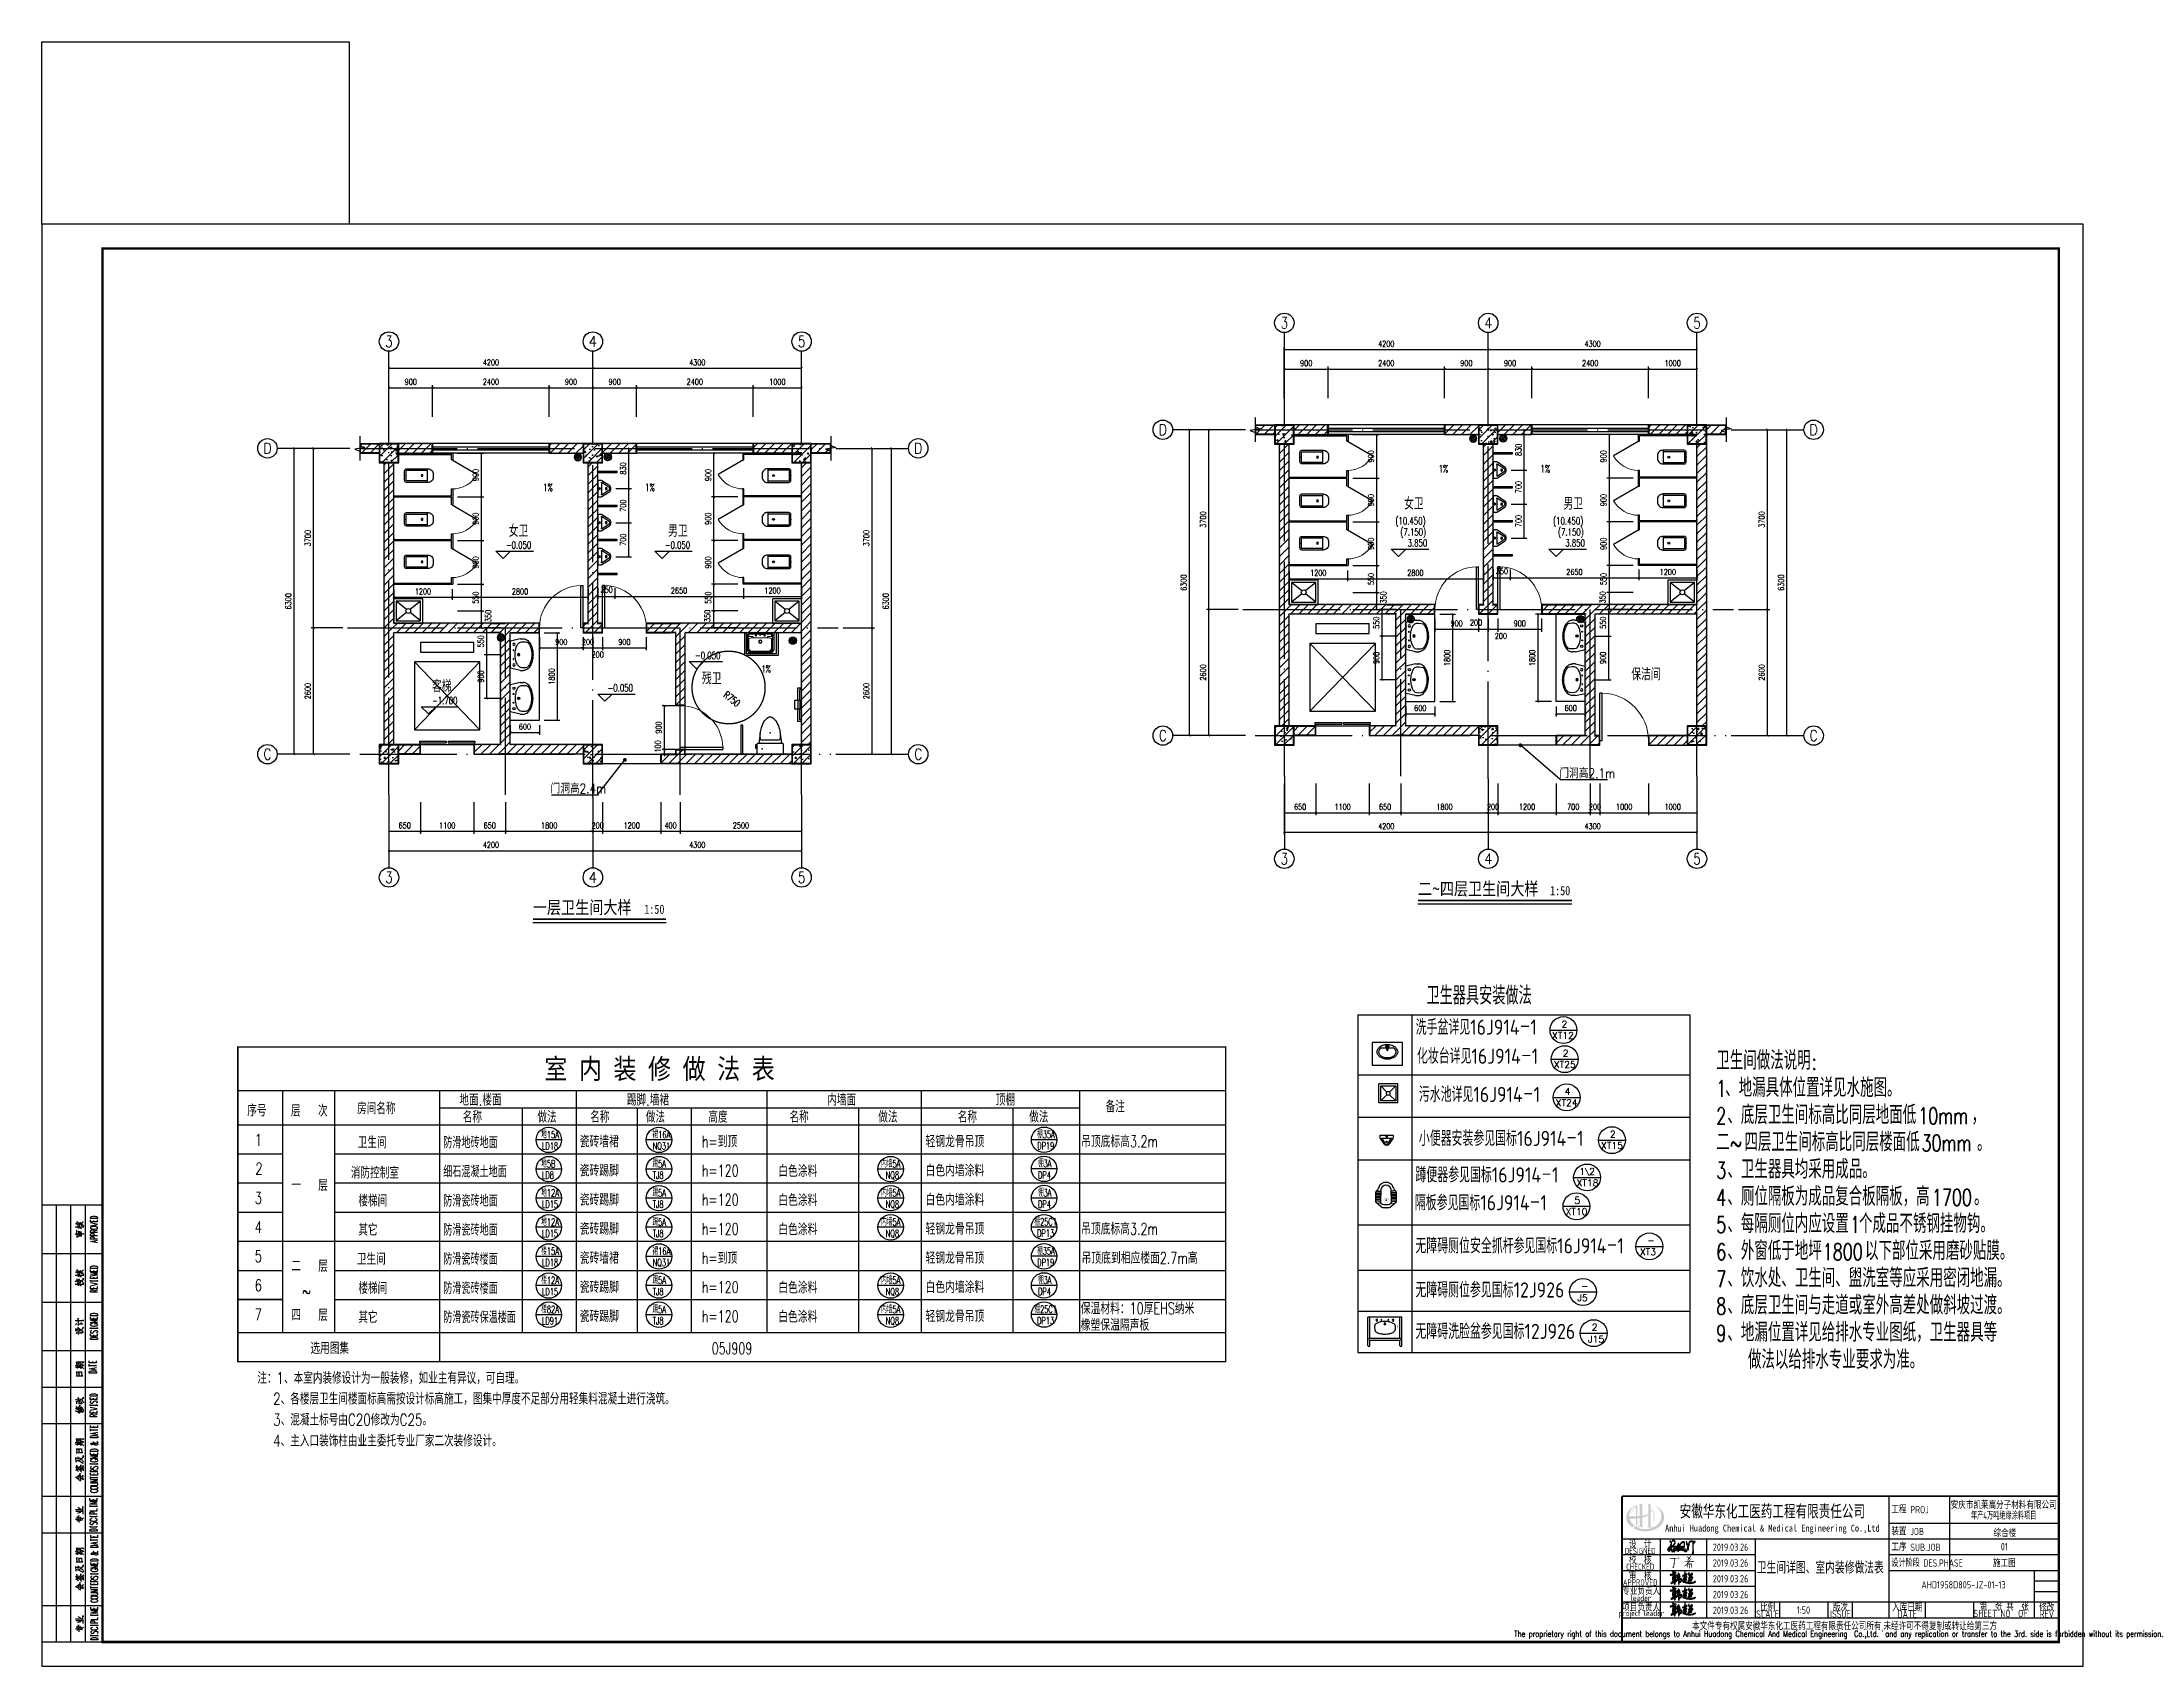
# Model space of a CAD drawing. Extents: x 5904849 to 6011887, y -826029 to -177002.
# Drawn here: x 5904849 to 5947868, y -826029 to -792570 of the extents above; entities that cross this region are included whole.
import ezdxf
from ezdxf.enums import TextEntityAlignment as Align

# ---------------------------------------------------------------- set-up
doc = ezdxf.new("R2010")
doc.units = 0
doc.header["$LTSCALE"] = 1000
doc.header["$MEASUREMENT"] = 0
doc.linetypes.add('DASH', pattern=[0.35, 0.25, -0.1])
doc.linetypes.add('DOTE', pattern=[2.42, 2, -0.2, 0.02, -0.2])
doc.layers.get('0').update_dxf_attribs({"linetype": 'CONTINUOUS'})
doc.layers.get('Defpoints').update_dxf_attribs({"linetype": 'CONTINUOUS'})
for name, color, linetype in [('AXIS', 3, 'CONTINUOUS'), ('AXIS_TEXT', 7, 'CONTINUOUS'), ('COLUMN', 9, 'CONTINUOUS'), ('DIM_ELEV', 3, 'CONTINUOUS'), ('DIM_LEAD', 3, 'CONTINUOUS'), ('DIM_SYMB', 3, 'CONTINUOUS'), ('DOTE', 252, 'CONTINUOUS'), ('HATCH', 8, 'CONTINUOUS'), ('INSERT', 64, 'CONTINUOUS'), ('LATRINE', 6, 'CONTINUOUS'), ('LVTRY', 6, 'CONTINUOUS'), ('PUB_DIM', 3, 'CONTINUOUS'), ('PUB_HATCH', 8, 'CONTINUOUS'), ('PUB_TEXT', 7, 'CONTINUOUS'), ('PUB_TITLE', 4, 'CONTINUOUS'), ('PUB_WALL', 9, 'CONTINUOUS'), ('RAIL', 163, 'CONTINUOUS'), ('S-COLU_DIM', 3, 'CONTINUOUS'), ('STAIR', 5, 'CONTINUOUS'), ('WALL', 2, 'CONTINUOUS'), ('WINDOW', 4, 'CONTINUOUS'), ('填充', 251, 'CONTINUOUS'), ('排水', 221, 'CONTINUOUS'), ('门窗编号', 80, 'CONTINUOUS')]:
    doc.layers.add(name, color=color, linetype=linetype)
doc.styles.add('-GBCBIGGBENOR', font='GBENOR.shx', dxfattribs={"bigfont": 'GBCBIG.shx'})
doc.styles.add('-宋体', font='', dxfattribs={"width": 0.8})
doc.styles.add('_HZTXT', font='txt.shx', dxfattribs={"width": 0.8, "bigfont": 'HZTXT.shx'})
doc.styles.add('_TCH_AXIS', font='COMPLEX', dxfattribs={"bigfont": 'GBCBIG'})
doc.styles.add('_TCH_DIM', font='SIMPLEX', dxfattribs={"bigfont": 'GBCBIG'})
doc.styles.add('_TCH_DIM_T3', font='SIMPLEX', dxfattribs={"width": 0.705882, "bigfont": 'GBCBIG'})
doc.styles.add('AHD', font='sceie.shx', dxfattribs={"width": 0.7, "bigfont": 'sceic.shx'})
doc.styles.add('COMPLEX', font='COMPLEX')
doc.styles.add('ECEC_TQ', font='txt_l.shx', dxfattribs={"bigfont": 'hztxt_l.shx'})
doc.styles.add('H2', font='simhei.ttf')
doc.styles.add('HZ1', font='txt.shx', dxfattribs={"bigfont": 'hzdx.shx'})
doc.styles.add('sceie', font='sceie.shx', dxfattribs={"bigfont": 'sceic.shx'})
doc.styles.add('schuco', font='sceie.shx', dxfattribs={"width": 0.7, "bigfont": 'sceic.shx'})
doc.styles.get("Standard").update_dxf_attribs({"font": 'GBENOR', "bigfont": 'GBCBIG'})
doc.styles.add('宋体', font='', dxfattribs={"width": 0.7})
doc.styles.get('-宋体').set_extended_font_data('SimSun')
doc.styles.get('宋体').set_extended_font_data('SimSun')
doc.dimstyles.new('_TCH_ARCH&&50', dxfattribs={"dimtxt": 119, "dimasz": 40, "dimexe": 50, "dimexo": 100, "dimgap": 60.5, "dimtad": 1, "dimdec": 0, "dimzin": 0, "dimdsep": 46, "dimtxsty": '_TCH_DIM_T3', "dimblk": 'ARCHTICK', "dimcen": 0.09, "dimclrt": 7, "dimazin": 2, "dimtfac": 1, "dimtdec": 0, "dimtix": 1, "dimtmove": 2, "dimatfit": 3, "dimfxl": 0, "dimtolj": 1, "dimtzin": 0, "dimarcsym": 0})
pattern_1 = [(45, (0, 89.76), (-88.388383, 88.388383), [])]
pattern_2 = [(45, (0, 0), (-88.3883476, 88.3883476), []), (50, (0, 0), (358.630091, -31.376067), [37.5, -412.5]), (355, (0, 0), (-69.375667, 376.096067), [30, -330]), (100.4514, (29.9, -2.6), (289.25469, 344.719771), [31.870095, -350.571056]), (46.1842, (0, 100), (533.620524, -82.759507), [56.25, -618.75]), (96.6356, (44.47, 93.1), (467.331353, 487.058935), [47.805144, -525.8565]), (351.1842, (0, 100), (467.330973, 487.0593), [45, -495]), (21, (50, 75), (298.453526, -201.309445), [37.5, -412.5]), (326, (50, 75), (121.657666, 362.575023), [30, -330]), (71.4514, (74.87, 58.22), (420.111314, 161.265248), [31.870095, -350.571056]), (37.5, (0, 0), (6.0799277, 166.446927), [0, -326, 0, -335, 0, -331.25]), (7.5, (0, 0), (131.5347687, 197.205856), [0, -191, 0, -318.5, 0, -126.25]), (327.5, (-111.5, 0), (266.911218, -11.277436), [0, -125, 0, -390, 0, -517.5]), (317.5, (-161.5, 0), (291.593085, 50.052491), [0, -162.5, 0, -259, 0, -367.5])]

msp = doc.modelspace()

# ---------------------------------------------------------------- texts
for s, height, style, width, p in [('女卫', 250, 'schuco', 0.7, (5932911.2, -802207.3)), ('男卫', 250, 'schuco', 0.7, (5936194.3, -802206.4)), ('女卫', 250, 'schuco', 0.7, (5914468, -802768.5)), ('男卫', 250, 'schuco', 0.7, (5917751.1, -802767.6)), ('客梯', 250, 'schuco', 0.7, (5912888.6, -805967.7)), ('残卫', 250, 'schuco', 0.7, (5918448, -805808.8, 0)), ('保洁间', 250, 'schuco', 0.7, (5937591.4, -805721.8)), ('工程 PROJ', 150, 'sceie', 0.8, (5942947.8, -822878.7)), ('装置 JOB', 150, 'sceie', 0.8, (5942947.8, -823328.7)), ('设计阶段 DES.PHASE', 150, 'sceie', 0.75, (5942947.8, -823978.7)), ('工序 SUB.JOB', 150, 'sceie', 0.8, (5942947.8, -823653.7))]:
    msp.add_text(s, height=height, dxfattribs=dict(style=style, width=width)).set_placement(p)
at = {"style": 'COMPLEX'}
for s, height, p in [('XT12', 138.67, (5935956.7, -813106.1, 656.5)), ('2', 138.7, (5936152.7, -812873.1, 656.5)), ('2', 138.7, (5936178.9, -813471.4, 656.5)), ('XT25', 138.67, (5935994.4, -813704.5, 656.5)), ('4', 138.7, (5936218.2, -814259.1, 656.5)), ('XT24', 138.67, (5936033.7, -814492.1, 656.5)), ('2', 138.7, (5937150.1, -815140.4, 656.5)), ('XT15', 138.67, (5936967.8, -815373.5, 656.5)), ('XT18', 138.67, (5936463.3, -816141.4, 656.5)), ('1\\2', 138.67, (5936520.4, -815908.4, 656.5)), ('5', 138.7, (5936420.4, -816502.6, 656.5)), ('XT10', 138.67, (5936236.9, -816735.6, 656.5)), ('-', 138.7, (5937920.7, -817329.5, 656.5)), ('XT3', 138.67, (5937767.4, -817562.6, 656.5)), ('-', 138.7, (5936554.6, -818266, 656.5)), ('J5', 138.67, (5936479.4, -818511.4, 656.5)), ('2', 138.7, (5936775.5, -819115.7, 656.5)), ('J15', 138.67, (5936700.3, -819361.1, 656.5))]:
    msp.add_text(s, height=height, dxfattribs=at).set_placement(p)
at = {"color": 4, "style": 'HZ1'}
for s, height, width, p in [('地面.楼面', 240, 0.75, (5913450.2, -814482.7)), ('踢脚.墙裙', 240, 0.75, (5916901.1, -814482.7)), ('内墙面', 240, 0.75, (5921029.9, -814482.7)), ('顶棚', 240, 0.75, (5924499.4, -814482.7)), ('序号', 240, 0.75, (5909082.1, -814702.6)), ('层', 240, 0.75, (5909981.3, -814706.1)), ('次', 240, 0.75, (5910539.2, -814706.1)), ('房间名称', 240, 0.75, (5911343.9, -814659.7)), ('名称', 240, 0.75, (5913522.2, -814833.8)), ('做法', 240, 0.75, (5915058.9, -814833.8)), ('名称', 240, 0.75, (5916146.3, -814833.8)), ('做法', 240, 0.75, (5917292.5, -814833.8)), ('高度', 240, 0.75, (5918579.9, -814833.8)), ('名称', 240, 0.75, (5920250.7, -814833.8)), ('做法', 240, 0.75, (5922080.9, -814833.8)), ('名称', 240, 0.75, (5923718, -814833.8)), ('做法', 240, 0.75, (5925188.9, -814833.8)), ('备注', 240, 0.75, (5926761.8, -814621)), ('1', 240, 0.75, (5909232.4, -815308.3)), ('卫生间', 240, 0.75, (5911358.1, -815360.4)), ('防滑地砖地面', 240, 0.6, (5913118.5, -815360.4)), ('地15A', 150, 0.6, (5915136.6, -815154.6)), ('瓷砖墙裙', 240, 0.7, (5915930.5, -815341)), ('裙16A', 150, 0.6, (5917429.1, -815154.6)), ('h=到顶', 240, 0.7, (5918447.3, -815341)), ('轻钢龙骨吊顶', 240, 0.7, (5923053.2, -815339.9)), ('棚35A', 150, 0.6, (5925351.8, -815151.6)), ('吊顶底标高3.2m', 240, 0.7, (5926258, -815339.9)), ('地5B', 150, 0.6, (5915136.6, -815754.6)), ('LD18', 150, 0.6, (5915151, -815388.6)), ('踢5A', 150, 0.6, (5917429.1, -815754.6)), ('NQ31', 150, 0.6, (5917433.4, -815388.6)), ('内墙5A', 150, 0.6, (5922138.9, -815754.6)), ('DP19', 150, 0.6, (5925354.6, -815385.6)), ('棚3A', 150, 0.6, (5925369, -815751.6)), ('2', 240, 0.75, (5909245.3, -815898.2)), ('层', 240, 0.75, (5910543.8, -816241.7)), ('消防控制室', 240, 0.75, (5911216, -815984.8)), ('细石混凝土地面', 240, 0.6, (5913118.5, -815960.4)), ('LD8', 150, 0.6, (5915151, -815988.6)), ('瓷砖踢脚', 240, 0.7, (5915930.5, -815941)), ('TJ8', 150, 0.6, (5917433.4, -815988.6)), ('h=120', 240, 0.7, (5918447.3, -815941)), ('白色涂料', 240, 0.7, (5920019.1, -815949.7)), ('NQ8', 150, 0.6, (5922235, -815988.6)), ('白色内墙涂料', 240, 0.7, (5923053.2, -815939.9)), ('DP4', 150, 0.6, (5925371.9, -815985.6)), ('3', 240, 0.75, (5909232.4, -816504.1)), ('一', 240, 0.75, (5909990, -816236.6)), ('楼梯间', 240, 0.75, (5911370.9, -816560.4)), ('防滑瓷砖地面', 240, 0.6, (5913118.5, -816560.4)), ('地12A', 150, 0.6, (5915136.6, -816354.6)), ('LD15', 150, 0.6, (5915151, -816588.6)), ('瓷砖踢脚', 240, 0.7, (5915930.5, -816541)), ('踢5A', 150, 0.6, (5917429.1, -816354.6)), ('TJ8', 150, 0.6, (5917433.4, -816588.6)), ('h=120', 240, 0.7, (5918447.3, -816541)), ('白色涂料', 240, 0.7, (5920019.1, -816549.7)), ('内墙5A', 150, 0.6, (5922138.9, -816354.6)), ('NQ8', 150, 0.6, (5922235, -816588.6)), ('白色内墙涂料', 240, 0.7, (5923053.2, -816539.9)), ('棚3A', 150, 0.6, (5925369, -816351.6)), ('DP4', 150, 0.6, (5925371.9, -816585.6)), ('4', 240, 0.75, (5909232.4, -817104.1)), ('其它', 240, 0.75, (5911370.9, -817160.4)), ('防滑瓷砖地面', 240, 0.6, (5913118.5, -817160.4)), ('地12A', 150, 0.6, (5915136.6, -816954.6)), ('瓷砖踢脚', 240, 0.7, (5915930.5, -817141)), ('踢5A', 150, 0.6, (5917429.1, -816954.6)), ('h=120', 240, 0.7, (5918447.3, -817141)), ('白色涂料', 240, 0.7, (5920019.1, -817149.7)), ('内墙5A', 150, 0.6, (5922138.9, -816954.6)), ('轻钢龙骨吊顶', 240, 0.7, (5923053.2, -817139.9)), ('棚25C1', 150, 0.6, (5925295.4, -816951.6)), ('吊顶底标高3.2m', 240, 0.7, (5926258, -817139.9)), ('LD15', 150, 0.6, (5915151, -817188.6)), ('TJ8', 150, 0.6, (5917433.4, -817188.6)), ('NQ8', 150, 0.6, (5922235, -817188.6)), ('DP13', 150, 0.6, (5925351.1, -817185.6)), ('5', 240, 0.75, (5909232.4, -817704.1)), ('二', 240, 0.75, (5909990, -817902.9)), ('层', 240, 0.75, (5910543.8, -817908)), ('卫生间', 240, 0.75, (5911339.6, -817760.4)), ('防滑瓷砖楼面', 240, 0.6, (5913118.5, -817760.4)), ('楼15A', 150, 0.6, (5915136.6, -817554.6)), ('LD18', 150, 0.6, (5915151, -817788.6)), ('瓷砖墙裙', 240, 0.7, (5915930.5, -817741)), ('裙16A', 150, 0.6, (5917429.1, -817554.6)), ('NQ31', 150, 0.6, (5917433.4, -817788.6)), ('h=到顶', 240, 0.7, (5918447.3, -817741)), ('轻钢龙骨吊顶', 240, 0.7, (5923053.2, -817739.9)), ('棚35A', 150, 0.6, (5925351.8, -817551.6)), ('DP19', 150, 0.6, (5925354.6, -817785.6)), ('吊顶底到相应楼面2.7m高', 240, 0.7, (5926268, -817739.9)), ('6', 240, 0.75, (5909232.4, -818304.1)), ('楼梯间', 240, 0.75, (5911370.9, -818360.4)), ('防滑瓷砖楼面', 240, 0.6, (5913118.5, -818360.4)), ('楼12A', 150, 0.6, (5915136.6, -818154.6)), ('瓷砖踢脚', 240, 0.7, (5915930.5, -818341)), ('踢5A', 150, 0.6, (5917429.1, -818154.6)), ('h=120', 240, 0.7, (5918447.3, -818341)), ('白色涂料', 240, 0.7, (5920019.1, -818349.7)), ('内墙5A', 150, 0.6, (5922138.9, -818154.6)), ('白色内墙涂料', 240, 0.7, (5923053.2, -818339.9)), ('棚3A', 150, 0.6, (5925369, -818151.6)), ('~', 240, 0.75, (5910211, -818430)), ('楼82A', 150, 0.6, (5915136.6, -818754.6)), ('LD15', 150, 0.6, (5915151, -818388.6)), ('踢5A', 150, 0.6, (5917429.1, -818754.6)), ('TJ8', 150, 0.6, (5917433.4, -818388.6)), ('内墙5A', 150, 0.6, (5922138.9, -818754.6)), ('NQ8', 150, 0.6, (5922235, -818388.6)), ('棚25C1', 150, 0.6, (5925295.4, -818751.6)), ('DP4', 150, 0.6, (5925371.9, -818385.6)), ('保温材料：10厚EHS纳米', 240, 0.7, (5926250.6, -818779.4)), ('7', 240, 0.75, (5909232.4, -818904.1)), ('四', 240, 0.75, (5909990, -818912.4)), ('层', 240, 0.75, (5910543.8, -818917.5)), ('其它', 240, 0.75, (5911370.9, -818960.4)), ('防滑瓷砖保温楼面', 240, 0.6, (5913118.5, -818960.4)), ('LD91', 150, 0.6, (5915151, -818988.6)), ('瓷砖踢脚', 240, 0.7, (5915930.5, -818941)), ('TJ8', 150, 0.6, (5917433.4, -818988.6)), ('h=120', 240, 0.7, (5918447.3, -818941)), ('白色涂料', 240, 0.7, (5920019.1, -818949.7)), ('NQ8', 150, 0.6, (5922235, -818988.6)), ('轻钢龙骨吊顶', 240, 0.7, (5923053.2, -818939.9)), ('DP13', 150, 0.6, (5925351.1, -818985.6)), ('橡塑保温隔声板', 240, 0.7, (5926250.6, -819120.5)), ('选用图集', 240, 0.75, (5910384.7, -819598.3)), ('05J909', 240, 0.7, (5918649.5, -819603.4)), ('注：1、本室内装修设计为一般装修，如业主有异议，可自理。', 240, 0.75, (5909289.2, -820212)), ('2、各楼层卫生间楼面标高需按设计标高施工，图集中厚度不足部分用轻集料混凝土进行浇筑。', 240, 0.75, (5909615.4, -820638.8)), ('3、混凝土标号由C20修改为C25。', 240, 0.75, (5909615.4, -821071.6)), ('4、主入口装饰柱由业主委托专业厂家二次装修设计。', 240, 0.75, (5909615.4, -821504.3))]:
    msp.add_text(s, height=height, dxfattribs=dict(at, width=width)).set_placement(p)
for s, height, style, width, p in [('安徽华东化工医药工程有限责任公司', 250, '宋体', 0.7, (5940496.8, -822828.7)), ('安庆市凯莱高分子材料有限公司', 150, 'sceie', 0.8, (5945261.2, -822693.6)), ('年产4万吨绝缘涂料项目', 150, 'sceie', 0.65, (5945261.2, -822911.1)), ('Anhui Huadong Chemical & Medical Engineering Co.,Ltd', 140, '宋体', 0.85, (5940496.8, -823203.7)), ('综合楼', 150, 'sceie', 0.8, (5945285.1, -823271.7)), ('DESIGNED', 125, 'AHD', 0.8, (5937774.4, -823653.7)), ('DESIGNED', 125, 'AHD', 0.8, (5937774.4, -823653.7)), ('校  核', 150, 'AHD', 0.8, (5937774.4, -823828.7)), ('校  核', 150, 'AHD', 0.8, (5937774.4, -823828.7)), ('设  计', 150, 'AHD', 0.8, (5937774.4, -823503.7)), ('设  计', 150, 'AHD', 0.8, (5937774.4, -823503.7)), ('2019.03.26', 150, 'AHD', 0.8, (5939636.8, -823577)), ('施工图', 150, 'sceie', 0.8, (5945274.4, -823891.2)), ('01', 150, 'sceie', 0.8, (5945274.4, -823566.2)), ('APPROVED', 125, 'AHD', 0.8, (5937774.4, -824303.7)), ('APPROVED', 125, 'AHD', 0.8, (5937774.4, -824303.7)), ('CHECKED', 125, 'AHD', 0.8, (5937774.4, -823978.7)), ('CHECKED', 125, 'AHD', 0.8, (5937774.4, -823978.7)), ('审  核', 150, 'AHD', 0.8, (5937774.4, -824153.7)), ('审  核', 150, 'AHD', 0.8, (5937774.4, -824153.7)), ('2019.03.26', 150, 'AHD', 0.8, (5939636.8, -823902)), ('2019.03.26', 150, 'AHD', 0.8, (5939636.8, -824227)), ('卫生间详图、室内装修做法表', 250, 'AHD', 0.7, (5941483.8, -823983.6)), ('专业负责人', 150, 'AHD', 0.8, (5937795.9, -824463.7)), ('leader', 125, 'AHD', 0.8, (5937789.4, -824623.7)), ('2019.03.26', 150, 'AHD', 0.8, (5939636.8, -824552)), ('project leader', 125, 'AHD', 0.8, (5937799.4, -824953.7)), ('项目负责人', 150, 'AHD', 0.8, (5937794.4, -824803.7)), ('2019.03.26', 150, 'AHD', 0.8, (5939636.8, -824877)), ('本文件专有权属安徽华东化工医药工程有限责任公司所有,未经许可不得复制或转让给第三方', 150, 'sceie', 0.8, (5941984.9, -825203.1)), ('SCALE', 150, 'sceie', 0.8, (5940399.4, -824953.7)), ('比例', 150, 'sceie', 0.8, (5940399.4, -824803.7)), ('1:50', 150, 'sceie', 0.8, (5941137.3, -824872.1)), ('ISSUE', 150, 'sceie', 0.8, (5941899.4, -824953.7)), ('版次', 150, 'sceie', 0.8, (5941899.4, -824803.7)), ('入库日期', 150, 'sceie', 0.8, (5943274.4, -824803.7)), ('DATE', 150, 'sceie', 0.8, (5943274.4, -824953.7)), ('SHEET NO  OF  ', 150, 'sceie', 0.8, (5945274.4, -824941.2)), ('第  张 共  张', 150, 'sceie', 0.8, (5945274.4, -824791.2)), ('REV', 150, 'sceie', 0.8, (5946149.4, -824953.7)), ('修改', 150, 'sceie', 0.8, (5946149.4, -824803.7)), ('The proprietary right of this document belongs to Anhui Huadong Chemical And Medical Engineering  Co.,Ltd.  and any replication or transfer to the 3rd. side is forbidden without its permission. ', 125, 'ECEC_TQ', 0.72, (5941899.4, -825378.7))]:
    msp.add_text(s, height=height, dxfattribs=dict(style=style, width=width)).set_placement(p, align=Align.MIDDLE)
at = {"style": 'sceie', "width": 0.8}
msp.add_attdef('AHD1958D805-JZ-01-13', text='200320-02-040', height=150, dxfattribs=at).set_placement((5944434.8, -824351.8), align=Align.MIDDLE)
at = {"layer": 'INSERT', "style": 'H2', "width": 0.8415}
msp.add_text('室 内 装 修 做 法 表', height=413.82, dxfattribs=at).set_placement((5915201.4, -813929.5, -1113.6))
at = {"layer": 'PUB_DIM', "color": 7, "style": '_TCH_DIM', "width": 0.705882}
msp.add_text('R750', height=148.75, rotation=321.48193, dxfattribs=at).set_placement((5918875.3, -806051))
at = {"layer": 'PUB_DIM', "style": '_HZTXT', "width": 0.8}
for s, p in [('门洞高2.4m', (5915328.7, -808051.3)), ('门洞高2.1m', (5936108.9, -807736.9))]:
    msp.add_text(s, height=200, dxfattribs=at).set_placement(p)
at = {"layer": 'PUB_TEXT'}
for s, height, style, width, p in [('1%', 148.75, '_TCH_AXIS', 0.705882, (5933622, -801440)), ('1%', 148.75, '_TCH_AXIS', 0.705882, (5935721.6, -801440)), ('1%', 148.75, '_TCH_AXIS', 0.705882, (5915178.7, -801823.4)), ('1%', 148.75, '_TCH_AXIS', 0.705882, (5917278.3, -801823.4)), ('1%', 148.75, '_TCH_AXIS', 0.705882, (5919669.8, -805562.5)), ('二', 265.8, '-宋体', 0.8, (5933194.7, -810147.7)), ('~', 265.8, '-宋体', 0.8, (5933497.2, -810147.7)), ('四层卫生间大样', 265.82, '-宋体', 0.8, (5933648.4, -810147.7)), ('1:50', 189.87, '-宋体', 0.8, (5935920, -810147.7)), ('一层卫生间大样', 265.82, '-宋体', 0.8, (5914966.5, -810531)), ('1:50', 189.87, '-宋体', 0.8, (5917261.7, -810531)), (':', 340, '_TCH_DIM', 0.705882, (5941307.9, -813743.3)), ('1', 340, '_TCH_DIM', 0.705882, (5939341.9, -814303.3)), ('2', 340, '_TCH_DIM', 0.705882, (5939341.9, -814863.3)), ('10mm', 340, '_TCH_DIM', 0.705882, (5943502.4, -814863.3)), ('30mm', 340, '_TCH_DIM', 0.705882, (5943571, -815423.3)), ('~', 340, '_TCH_DIM', 0.705882, (5939622.8, -815423.3)), ('3', 340, '_TCH_DIM', 0.705882, (5939341.9, -815983.3)), ('4', 340, '_TCH_DIM', 0.705882, (5939341.9, -816543.3)), ('1700', 340, '_TCH_DIM', 0.705882, (5943783.3, -816543.3)), ('5', 340, '_TCH_DIM', 0.705882, (5939341.9, -817103.3)), ('1', 340, '_TCH_DIM', 0.705882, (5942098.2, -817103.3)), ('6', 340, '_TCH_DIM', 0.705882, (5939341.9, -817663.3)), ('1800', 340, '_TCH_DIM', 0.705882, (5941536.5, -817663.3)), ('7', 340, '_TCH_DIM', 0.705882, (5939341.9, -818223.3)), ('8', 340, '_TCH_DIM', 0.705882, (5939341.9, -818783.3)), ('9', 340, '_TCH_DIM', 0.705882, (5939341.9, -819343.3))]:
    msp.add_text(s, height=height, dxfattribs=dict(at, style=style, width=width)).set_placement(p)
at = {"layer": 'PUB_TEXT', "color": 0, "style": '_TCH_DIM', "width": 0.705882}
for s, p in [('(10.450)', (5932733.3, -802512.8)), ('(7.150)', (5932833.3, -802740.3)), ('(10.450)', (5935980.9, -802512.8)), ('(7.150)', (5936080.9, -802740.3)), ('-0.050', (5914410, -803010.3)), ('-0.050', (5917684, -803010.3)), ('3.850', (5932983.3, -802967.8)), ('3.850', (5936230.9, -802967.8)), ('-0.050', (5918306.6, -805283.5)), ('-1.700', (5912890.4, -806212.9)), ('-0.050', (5916505.1, -805952.1))]:
    msp.add_text(s, height=148.75, dxfattribs=at).set_placement(p)
at = {"layer": 'PUB_TEXT'}
for s, height, style, p in [('卫生器具安装做法', 376.17, '-GBCBIGGBENOR', (5933372.9, -812400.7)), ('洗手盆详见16J914－1', 312, '-GBCBIGGBENOR', (5933149.6, -813021.6)), ('化妆台详见16J914－1', 312, '-GBCBIGGBENOR', (5933175.8, -813620)), ('卫生间做法说明', 385.82, '_TCH_DIM', (5939341.9, -813743.3)), ('、地漏具体位置详见水施图。', 385.816, '_TCH_DIM', (5939524.8, -814303.3)), ('污水池详见16J914－1', 312, '-GBCBIGGBENOR', (5933215.1, -814407.6)), ('、底层卫生间标高比同层地面低', 385.816, '_TCH_DIM', (5939570.5, -814863.3)), ('，', 385.8, '_TCH_DIM', (5944599.6, -814863.3)), ('小便器安装参见国标16J914－1', 312, '-GBCBIGGBENOR', (5933215.1, -815313.2)), ('二', 385.8, '_TCH_DIM', (5939341.9, -815423.3)), ('四层卫生间标高比同层楼面低', 385.816, '_TCH_DIM', (5939919.9, -815423.3)), ('、卫生器具均采用成品。', 385.816, '_TCH_DIM', (5939570.5, -815983.3)), ('。', 385.8, '_TCH_DIM', (5944713.9, -815423.3)), ('蹲便器参见国标16J914－1', 312, '-GBCBIGGBENOR', (5933144.7, -816063.9)), ('隔板参见国标16J914－1', 312, '-GBCBIGGBENOR', (5933132.6, -816637.4)), ('、厕位隔板为成品复合板隔板，高', 385.816, '_TCH_DIM', (5939570.5, -816543.3)), ('。', 385.8, '_TCH_DIM', (5944651.9, -816543.3)), ('、每隔厕位内应设置', 385.82, '_TCH_DIM', (5939570.5, -817103.3)), ('个成品不锈钢挂物钩。', 385.82, '_TCH_DIM', (5942281, -817103.3)), ('无障碍厕位安全抓杆参见国标16J914－1', 312, '-GBCBIGGBENOR', (5933144.7, -817524.9)), ('、外窗低于地坪', 385.82, '_TCH_DIM', (5939570.5, -817663.3)), ('以下部位采用磨砂贴膜。', 385.816, '_TCH_DIM', (5942405, -817663.3)), ('无障碍厕位参见国标12J926', 312, '-GBCBIGGBENOR', (5933144.7, -818434.4)), ('、饮水处、卫生间、盥洗室等应采用密闭地漏。', 385.816, '_TCH_DIM', (5939570.5, -818223.3)), ('、底层卫生间与走道或室外高差处做斜坡过渡。', 385.816, '_TCH_DIM', (5939570.5, -818783.3)), ('无障碍洗脸盆参见国标12J926', 312, '-GBCBIGGBENOR', (5933144.7, -819287.7)), ('、地漏位置详见给排水专业图纸，卫生器具等', 385.816, '_TCH_DIM', (5939570.5, -819343.3)), ('做法以给排水专业要求为准。', 385.816, '_TCH_DIM', (5939993.4, -819903.3))]:
    msp.add_text(s, height=height, dxfattribs=dict(at, style=style)).set_placement(p)

# ---------------------------------------------------------------- blocks, each defined once
blk = doc.blocks.new('$TCHSYS$LDOR22D')
for p, q in [((-0.517, 0.833), (-0.017, 0.833)), ((-0.517, 0.833), (-0.517, 0.667)), ((-0.017, 0.833), (-0.017, 0.667)), ((0.017, 0.833), (0.017, 0.667)), ((0.017, 0.833), (0.517, 0.833)), ((0.517, 0.833), (0.517, 0.667)), ((-0.517, 0.667), (-0.017, 0.667)), ((-0.5, 0.5), (0.5, 0.5)), ((0.017, 0.667), (0.517, 0.667))]:
    blk.add_line(p, q)
blk = doc.blocks.new('_ArchTick')
at = {"color": 0, "linetype": 'ByBlock', "const_width": 0.4}
blk.add_lwpolyline([(-0.5, -0.5), (0.5, 0.5)], dxfattribs=at)
blk = doc.blocks.new('*D209')
at = {"layer": 'Defpoints', "color": 0}
for p in [(5936731, -804810), (5937129, -804810), (5936731, -805710)]:
    blk.add_point(p, dxfattribs=at)
at = {"layer": 'PUB_DIM', "color": 0, "lineweight": -2}
for p, q in [((5936831, -804810), (5937179, -804810)), ((5937129, -805710), (5937129, -804810)), ((5936831, -805710), (5937179, -805710))]:
    blk.add_line(p, q, dxfattribs=at)
at = {"layer": 'PUB_DIM', "color": 0, "lineweight": -2, "xscale": 40, "yscale": 40, "zscale": 40}
for p, rotation in [((5937129, -804810), 90), ((5937129, -805710), 270)]:
    blk.add_blockref('_ArchTick', p, dxfattribs=dict(at, rotation=rotation))
at = {"layer": 'PUB_DIM', "color": 7, "insert": (5937009, -805260), "char_height": 119, "attachment_point": 5, "rotation": 90, "style": '_TCH_DIM_T3'}
blk.add_mtext('\\A1;900', dxfattribs=at)
blk = doc.blocks.new('*D210')
at = {"layer": 'Defpoints', "color": 0}
for p in [(5936731, -804260), (5937129, -804260), (5936731, -804810)]:
    blk.add_point(p, dxfattribs=at)
at = {"layer": 'PUB_DIM', "color": 0, "lineweight": -2}
for p, q in [((5936831, -804260), (5937179, -804260)), ((5937129, -804810), (5937129, -804260)), ((5936831, -804810), (5937179, -804810))]:
    blk.add_line(p, q, dxfattribs=at)
at = {"layer": 'PUB_DIM', "color": 0, "lineweight": -2, "xscale": 40, "yscale": 40, "zscale": 40}
for p, rotation in [((5937129, -804260), 90), ((5937129, -804810), 270)]:
    blk.add_blockref('_ArchTick', p, dxfattribs=dict(at, rotation=rotation))
at = {"layer": 'PUB_DIM', "color": 7, "insert": (5937009, -804535), "char_height": 119, "attachment_point": 5, "rotation": 90, "style": '_TCH_DIM_T3'}
blk.add_mtext('\\A1;550', dxfattribs=at)
blk = doc.blocks.new('*D211')
at = {"layer": 'Defpoints', "color": 0}
for p in [(5935671, -804360), (5936044, -804360), (5936044, -806160)]:
    blk.add_point(p, dxfattribs=at)
at = {"layer": 'PUB_DIM', "color": 0, "lineweight": -2}
for p, q in [((5935944, -804360), (5935621, -804360)), ((5935671, -806160), (5935671, -804360)), ((5935944, -806160), (5935621, -806160))]:
    blk.add_line(p, q, dxfattribs=at)
at = {"layer": 'PUB_DIM', "color": 0, "lineweight": -2, "xscale": 40, "yscale": 40, "zscale": 40}
for p, rotation in [((5935671, -804360), 90), ((5935671, -806160), 270)]:
    blk.add_blockref('_ArchTick', p, dxfattribs=dict(at, rotation=rotation))
at = {"layer": 'PUB_DIM', "color": 7, "insert": (5935551, -805260), "char_height": 119, "attachment_point": 5, "rotation": 90, "style": '_TCH_DIM_T3'}
blk.add_mtext('\\A1;1800', dxfattribs=at)
blk = doc.blocks.new('*D212')
at = {"layer": 'Defpoints', "color": 0}
for p in [(5936044, -806160), (5936644, -806160), (5936644, -806414)]:
    blk.add_point(p, dxfattribs=at)
at = {"layer": 'PUB_DIM', "color": 0, "lineweight": -2}
for p, q in [((5936044, -806260), (5936044, -806464)), ((5936044, -806414), (5936644, -806414)), ((5936644, -806260), (5936644, -806464))]:
    blk.add_line(p, q, dxfattribs=at)
at = {"layer": 'PUB_DIM', "color": 0, "lineweight": -2, "xscale": 40, "yscale": 40, "zscale": 40, "rotation": 180}
blk.add_blockref('_ArchTick', (5936044, -806414), dxfattribs=at)
at = {"layer": 'PUB_DIM', "color": 0, "lineweight": -2, "xscale": 40, "yscale": 40, "zscale": 40}
blk.add_blockref('_ArchTick', (5936644, -806414), dxfattribs=at)
at = {"layer": 'PUB_DIM', "color": 7, "insert": (5936344, -806294), "char_height": 119, "attachment_point": 5, "style": '_TCH_DIM_T3'}
blk.add_mtext('\\A1;600', dxfattribs=at)
blk = doc.blocks.new('*D213')
at = {"layer": 'Defpoints', "color": 0}
for p in [(5930544, -803359), (5931744, -803359), (5931744, -803629)]:
    blk.add_point(p, dxfattribs=at)
at = {"layer": 'PUB_DIM', "color": 0, "lineweight": -2}
for p, q in [((5930544, -803459), (5930544, -803679)), ((5931744, -803459), (5931744, -803679)), ((5930544, -803629), (5931744, -803629))]:
    blk.add_line(p, q, dxfattribs=at)
at = {"layer": 'PUB_DIM', "color": 0, "lineweight": -2, "xscale": 40, "yscale": 40, "zscale": 40, "rotation": 180}
blk.add_blockref('_ArchTick', (5930544, -803629), dxfattribs=at)
at = {"layer": 'PUB_DIM', "color": 0, "lineweight": -2, "xscale": 40, "yscale": 40, "zscale": 40}
blk.add_blockref('_ArchTick', (5931744, -803629), dxfattribs=at)
at = {"layer": 'PUB_DIM', "color": 7, "insert": (5931144, -803509), "char_height": 119, "attachment_point": 5, "style": '_TCH_DIM_T3'}
blk.add_mtext('\\A1;1200', dxfattribs=at)
blk = doc.blocks.new('*D214')
at = {"layer": 'Defpoints', "color": 0}
for p in [(5931744, -803359), (5934544, -803359), (5934544, -803629)]:
    blk.add_point(p, dxfattribs=at)
at = {"layer": 'PUB_DIM', "color": 0, "lineweight": -2}
for p, q in [((5931744, -803459), (5931744, -803679)), ((5934544, -803459), (5934544, -803679)), ((5931744, -803629), (5934544, -803629))]:
    blk.add_line(p, q, dxfattribs=at)
at = {"layer": 'PUB_DIM', "color": 0, "lineweight": -2, "xscale": 40, "yscale": 40, "zscale": 40, "rotation": 180}
blk.add_blockref('_ArchTick', (5931744, -803629), dxfattribs=at)
at = {"layer": 'PUB_DIM', "color": 0, "lineweight": -2, "xscale": 40, "yscale": 40, "zscale": 40}
blk.add_blockref('_ArchTick', (5934544, -803629), dxfattribs=at)
at = {"layer": 'PUB_DIM', "color": 7, "insert": (5933144, -803509), "char_height": 119, "attachment_point": 5, "style": '_TCH_DIM_T3'}
blk.add_mtext('\\A1;2800', dxfattribs=at)
blk = doc.blocks.new('*D215')
at = {"layer": 'Defpoints', "color": 0}
for p in [(5931757, -800660), (5932350, -800660), (5931757, -801560)]:
    blk.add_point(p, dxfattribs=at)
at = {"layer": 'PUB_DIM', "color": 0, "lineweight": -2}
for p, q in [((5931857, -800660), (5932400, -800660)), ((5932350, -801560), (5932350, -800660)), ((5931857, -801560), (5932400, -801560))]:
    blk.add_line(p, q, dxfattribs=at)
at = {"layer": 'PUB_DIM', "color": 0, "lineweight": -2, "xscale": 40, "yscale": 40, "zscale": 40}
for p, rotation in [((5932350, -800660), 90), ((5932350, -801560), 270)]:
    blk.add_blockref('_ArchTick', p, dxfattribs=dict(at, rotation=rotation))
at = {"layer": 'PUB_DIM', "color": 7, "insert": (5932230, -801110), "char_height": 119, "attachment_point": 5, "rotation": 90, "style": '_TCH_DIM_T3'}
blk.add_mtext('\\A1;900', dxfattribs=at)
blk = doc.blocks.new('*D216')
at = {"layer": 'Defpoints', "color": 0}
for p in [(5931757, -801560), (5932350, -801560), (5931757, -802460)]:
    blk.add_point(p, dxfattribs=at)
at = {"layer": 'PUB_DIM', "color": 0, "lineweight": -2}
for p, q in [((5931857, -801560), (5932400, -801560)), ((5932350, -802460), (5932350, -801560)), ((5931857, -802460), (5932400, -802460))]:
    blk.add_line(p, q, dxfattribs=at)
at = {"layer": 'PUB_DIM', "color": 0, "lineweight": -2, "xscale": 40, "yscale": 40, "zscale": 40}
for p, rotation in [((5932350, -801560), 90), ((5932350, -802460), 270)]:
    blk.add_blockref('_ArchTick', p, dxfattribs=dict(at, rotation=rotation))
at = {"layer": 'PUB_DIM', "color": 7, "insert": (5932230, -802010), "char_height": 119, "attachment_point": 5, "rotation": 90, "style": '_TCH_DIM_T3'}
blk.add_mtext('\\A1;900', dxfattribs=at)
blk = doc.blocks.new('*D217')
at = {"layer": 'Defpoints', "color": 0}
for p in [(5931757, -802460), (5932350, -802460), (5931757, -803360)]:
    blk.add_point(p, dxfattribs=at)
at = {"layer": 'PUB_DIM', "color": 0, "lineweight": -2}
for p, q in [((5931857, -802460), (5932400, -802460)), ((5932350, -803360), (5932350, -802460)), ((5931857, -803360), (5932400, -803360))]:
    blk.add_line(p, q, dxfattribs=at)
at = {"layer": 'PUB_DIM', "color": 0, "lineweight": -2, "xscale": 40, "yscale": 40, "zscale": 40}
for p, rotation in [((5932350, -802460), 90), ((5932350, -803360), 270)]:
    blk.add_blockref('_ArchTick', p, dxfattribs=dict(at, rotation=rotation))
at = {"layer": 'PUB_DIM', "color": 7, "insert": (5932230, -802910), "char_height": 119, "attachment_point": 5, "rotation": 90, "style": '_TCH_DIM_T3'}
blk.add_mtext('\\A1;900', dxfattribs=at)
blk = doc.blocks.new('*D218')
at = {"layer": 'Defpoints', "color": 0}
for p in [(5931757, -803360), (5932350, -803360), (5931757, -803910)]:
    blk.add_point(p, dxfattribs=at)
at = {"layer": 'PUB_DIM', "color": 0, "lineweight": -2}
for p, q in [((5931857, -803360), (5932400, -803360)), ((5932350, -803910), (5932350, -803360)), ((5931857, -803910), (5932400, -803910))]:
    blk.add_line(p, q, dxfattribs=at)
at = {"layer": 'PUB_DIM', "color": 0, "lineweight": -2, "xscale": 40, "yscale": 40, "zscale": 40}
for p, rotation in [((5932350, -803360), 90), ((5932350, -803910), 270)]:
    blk.add_blockref('_ArchTick', p, dxfattribs=dict(at, rotation=rotation))
at = {"layer": 'PUB_DIM', "color": 7, "insert": (5932230, -803635), "char_height": 119, "attachment_point": 5, "rotation": 90, "style": '_TCH_DIM_T3'}
blk.add_mtext('\\A1;550', dxfattribs=at)
blk = doc.blocks.new('*D219')
at = {"layer": 'Defpoints', "color": 0}
for p in [(5931757, -803910), (5932350, -803910), (5931757, -804260)]:
    blk.add_point(p, dxfattribs=at)
at = {"layer": 'PUB_DIM', "color": 0, "lineweight": -2}
for p, q in [((5931857, -803910), (5932400, -803910)), ((5932350, -804260), (5932350, -803910)), ((5931857, -804260), (5932400, -804260))]:
    blk.add_line(p, q, dxfattribs=at)
at = {"layer": 'PUB_DIM', "color": 0, "lineweight": -2, "xscale": 40, "yscale": 40, "zscale": 40}
for p, rotation in [((5932350, -803910), 90), ((5932350, -804260), 270)]:
    blk.add_blockref('_ArchTick', p, dxfattribs=dict(at, rotation=rotation))
at = {"layer": 'PUB_DIM', "color": 7, "insert": (5932487, -804013), "char_height": 119, "attachment_point": 5, "rotation": 90, "style": '_TCH_DIM_T3'}
blk.add_mtext('\\A1;350', dxfattribs=at)
blk = doc.blocks.new('*D220')
at = {"layer": 'Defpoints', "color": 0}
for p in [(5937139, -800660), (5937732, -800660), (5937732, -801560)]:
    blk.add_point(p, dxfattribs=at)
at = {"layer": 'PUB_DIM', "color": 0, "lineweight": -2}
for p, q in [((5937632, -800660), (5937089, -800660)), ((5937139, -801560), (5937139, -800660)), ((5937632, -801560), (5937089, -801560))]:
    blk.add_line(p, q, dxfattribs=at)
at = {"layer": 'PUB_DIM', "color": 0, "lineweight": -2, "xscale": 40, "yscale": 40, "zscale": 40}
for p, rotation in [((5937139, -800660), 90), ((5937139, -801560), 270)]:
    blk.add_blockref('_ArchTick', p, dxfattribs=dict(at, rotation=rotation))
at = {"layer": 'PUB_DIM', "color": 7, "insert": (5937019, -801110), "char_height": 119, "attachment_point": 5, "rotation": 90, "style": '_TCH_DIM_T3'}
blk.add_mtext('\\A1;900', dxfattribs=at)
blk = doc.blocks.new('*D221')
at = {"layer": 'Defpoints', "color": 0}
for p in [(5937139, -801560), (5937732, -801560), (5937732, -802460)]:
    blk.add_point(p, dxfattribs=at)
at = {"layer": 'PUB_DIM', "color": 0, "lineweight": -2}
for p, q in [((5937632, -801560), (5937089, -801560)), ((5937139, -802460), (5937139, -801560)), ((5937632, -802460), (5937089, -802460))]:
    blk.add_line(p, q, dxfattribs=at)
at = {"layer": 'PUB_DIM', "color": 0, "lineweight": -2, "xscale": 40, "yscale": 40, "zscale": 40}
for p, rotation in [((5937139, -801560), 90), ((5937139, -802460), 270)]:
    blk.add_blockref('_ArchTick', p, dxfattribs=dict(at, rotation=rotation))
at = {"layer": 'PUB_DIM', "color": 7, "insert": (5937019, -802010), "char_height": 119, "attachment_point": 5, "rotation": 90, "style": '_TCH_DIM_T3'}
blk.add_mtext('\\A1;900', dxfattribs=at)
blk = doc.blocks.new('*D222')
at = {"layer": 'Defpoints', "color": 0}
for p in [(5937139, -802460), (5937732, -802460), (5937732, -803360)]:
    blk.add_point(p, dxfattribs=at)
at = {"layer": 'PUB_DIM', "color": 0, "lineweight": -2}
for p, q in [((5937632, -802460), (5937089, -802460)), ((5937139, -803360), (5937139, -802460)), ((5937632, -803360), (5937089, -803360))]:
    blk.add_line(p, q, dxfattribs=at)
at = {"layer": 'PUB_DIM', "color": 0, "lineweight": -2, "xscale": 40, "yscale": 40, "zscale": 40}
for p, rotation in [((5937139, -802460), 90), ((5937139, -803360), 270)]:
    blk.add_blockref('_ArchTick', p, dxfattribs=dict(at, rotation=rotation))
at = {"layer": 'PUB_DIM', "color": 7, "insert": (5937019, -802910), "char_height": 119, "attachment_point": 5, "rotation": 90, "style": '_TCH_DIM_T3'}
blk.add_mtext('\\A1;900', dxfattribs=at)
blk = doc.blocks.new('*D223')
at = {"layer": 'Defpoints', "color": 0}
for p in [(5937139, -803360), (5937732, -803360), (5937732, -803910)]:
    blk.add_point(p, dxfattribs=at)
at = {"layer": 'PUB_DIM', "color": 0, "lineweight": -2}
for p, q in [((5937632, -803360), (5937089, -803360)), ((5937139, -803910), (5937139, -803360)), ((5937632, -803910), (5937089, -803910))]:
    blk.add_line(p, q, dxfattribs=at)
at = {"layer": 'PUB_DIM', "color": 0, "lineweight": -2, "xscale": 40, "yscale": 40, "zscale": 40}
for p, rotation in [((5937139, -803360), 90), ((5937139, -803910), 270)]:
    blk.add_blockref('_ArchTick', p, dxfattribs=dict(at, rotation=rotation))
at = {"layer": 'PUB_DIM', "color": 7, "insert": (5937019, -803635), "char_height": 119, "attachment_point": 5, "rotation": 90, "style": '_TCH_DIM_T3'}
blk.add_mtext('\\A1;550', dxfattribs=at)
blk = doc.blocks.new('*D224')
at = {"layer": 'Defpoints', "color": 0}
for p in [(5937139, -803910), (5937732, -803910), (5937732, -804260)]:
    blk.add_point(p, dxfattribs=at)
at = {"layer": 'PUB_DIM', "color": 0, "lineweight": -2}
for p, q in [((5937632, -803910), (5937089, -803910)), ((5937139, -804260), (5937139, -803910)), ((5937632, -804260), (5937089, -804260))]:
    blk.add_line(p, q, dxfattribs=at)
at = {"layer": 'PUB_DIM', "color": 0, "lineweight": -2, "xscale": 40, "yscale": 40, "zscale": 40}
for p, rotation in [((5937139, -803910), 90), ((5937139, -804260), 270)]:
    blk.add_blockref('_ArchTick', p, dxfattribs=dict(at, rotation=rotation))
at = {"layer": 'PUB_DIM', "color": 7, "insert": (5937001, -804013), "char_height": 119, "attachment_point": 5, "rotation": 90, "style": '_TCH_DIM_T3'}
blk.add_mtext('\\A1;350', dxfattribs=at)
blk = doc.blocks.new('*D225')
at = {"layer": 'Defpoints', "color": 0}
for p in [(5937744, -803342), (5938944, -803342), (5938944, -803611)]:
    blk.add_point(p, dxfattribs=at)
at = {"layer": 'PUB_DIM', "color": 0, "lineweight": -2}
for p, q in [((5937744, -803442), (5937744, -803661)), ((5938944, -803442), (5938944, -803661)), ((5937744, -803611), (5938944, -803611))]:
    blk.add_line(p, q, dxfattribs=at)
at = {"layer": 'PUB_DIM', "color": 0, "lineweight": -2, "xscale": 40, "yscale": 40, "zscale": 40, "rotation": 180}
blk.add_blockref('_ArchTick', (5937744, -803611), dxfattribs=at)
at = {"layer": 'PUB_DIM', "color": 0, "lineweight": -2, "xscale": 40, "yscale": 40, "zscale": 40}
blk.add_blockref('_ArchTick', (5938944, -803611), dxfattribs=at)
at = {"layer": 'PUB_DIM', "color": 7, "insert": (5938344, -803491), "char_height": 119, "attachment_point": 5, "style": '_TCH_DIM_T3'}
blk.add_mtext('\\A1;1200', dxfattribs=at)
blk = doc.blocks.new('*D226')
at = {"layer": 'Defpoints', "color": 0}
for p in [(5935094, -803342), (5937744, -803342), (5937744, -803611)]:
    blk.add_point(p, dxfattribs=at)
at = {"layer": 'PUB_DIM', "color": 0, "lineweight": -2}
for p, q in [((5935094, -803442), (5935094, -803661)), ((5937744, -803442), (5937744, -803661)), ((5935094, -803611), (5937744, -803611))]:
    blk.add_line(p, q, dxfattribs=at)
at = {"layer": 'PUB_DIM', "color": 0, "lineweight": -2, "xscale": 40, "yscale": 40, "zscale": 40, "rotation": 180}
blk.add_blockref('_ArchTick', (5935094, -803611), dxfattribs=at)
at = {"layer": 'PUB_DIM', "color": 0, "lineweight": -2, "xscale": 40, "yscale": 40, "zscale": 40}
blk.add_blockref('_ArchTick', (5937744, -803611), dxfattribs=at)
at = {"layer": 'PUB_DIM', "color": 7, "insert": (5936419, -803491), "char_height": 119, "attachment_point": 5, "style": '_TCH_DIM_T3'}
blk.add_mtext('\\A1;2650', dxfattribs=at)
blk = doc.blocks.new('*D227')
at = {"layer": 'Defpoints', "color": 0}
for p in [(5934744, -803342), (5935094, -803342), (5935094, -803611)]:
    blk.add_point(p, dxfattribs=at)
at = {"layer": 'PUB_DIM', "color": 0, "lineweight": -2}
for p, q in [((5934744, -803442), (5934744, -803661)), ((5935094, -803442), (5935094, -803661)), ((5934744, -803611), (5935094, -803611))]:
    blk.add_line(p, q, dxfattribs=at)
at = {"layer": 'PUB_DIM', "color": 0, "lineweight": -2, "xscale": 40, "yscale": 40, "zscale": 40, "rotation": 180}
blk.add_blockref('_ArchTick', (5934744, -803611), dxfattribs=at)
at = {"layer": 'PUB_DIM', "color": 0, "lineweight": -2, "xscale": 40, "yscale": 40, "zscale": 40}
blk.add_blockref('_ArchTick', (5935094, -803611), dxfattribs=at)
at = {"layer": 'PUB_DIM', "color": 7, "insert": (5934927, -803473), "char_height": 119, "attachment_point": 5, "style": '_TCH_DIM_T3'}
blk.add_mtext('\\A1;350', dxfattribs=at)
blk = doc.blocks.new('*D228')
at = {"layer": 'Defpoints', "color": 0}
for p in [(5935015, -802091), (5935387, -802091), (5935015, -802792)]:
    blk.add_point(p, dxfattribs=at)
at = {"layer": 'PUB_DIM', "color": 0, "lineweight": -2}
for p, q in [((5935115, -802091), (5935437, -802091)), ((5935387, -802792), (5935387, -802091)), ((5935115, -802792), (5935437, -802792))]:
    blk.add_line(p, q, dxfattribs=at)
at = {"layer": 'PUB_DIM', "color": 0, "lineweight": -2, "xscale": 40, "yscale": 40, "zscale": 40}
for p, rotation in [((5935387, -802091), 90), ((5935387, -802792), 270)]:
    blk.add_blockref('_ArchTick', p, dxfattribs=dict(at, rotation=rotation))
at = {"layer": 'PUB_DIM', "color": 7, "insert": (5935267, -802441), "char_height": 119, "attachment_point": 5, "rotation": 90, "style": '_TCH_DIM_T3'}
blk.add_mtext('\\A1;700', dxfattribs=at)
blk = doc.blocks.new('*D229')
at = {"layer": 'Defpoints', "color": 0}
for p in [(5935015, -801391), (5935387, -801391), (5935015, -802091)]:
    blk.add_point(p, dxfattribs=at)
at = {"layer": 'PUB_DIM', "color": 0, "lineweight": -2}
for p, q in [((5935115, -801391), (5935437, -801391)), ((5935387, -802091), (5935387, -801391)), ((5935115, -802091), (5935437, -802091))]:
    blk.add_line(p, q, dxfattribs=at)
at = {"layer": 'PUB_DIM', "color": 0, "lineweight": -2, "xscale": 40, "yscale": 40, "zscale": 40}
for p, rotation in [((5935387, -801391), 90), ((5935387, -802091), 270)]:
    blk.add_blockref('_ArchTick', p, dxfattribs=dict(at, rotation=rotation))
at = {"layer": 'PUB_DIM', "color": 7, "insert": (5935267, -801741), "char_height": 119, "attachment_point": 5, "rotation": 90, "style": '_TCH_DIM_T3'}
blk.add_mtext('\\A1;700', dxfattribs=at)
blk = doc.blocks.new('*D230')
at = {"layer": 'Defpoints', "color": 0}
for p in [(5935015, -800560), (5935387, -800560), (5935015, -801391)]:
    blk.add_point(p, dxfattribs=at)
at = {"layer": 'PUB_DIM', "color": 0, "lineweight": -2}
for p, q in [((5935115, -800560), (5935437, -800560)), ((5935387, -801391), (5935387, -800560)), ((5935115, -801391), (5935437, -801391))]:
    blk.add_line(p, q, dxfattribs=at)
at = {"layer": 'PUB_DIM', "color": 0, "lineweight": -2, "xscale": 40, "yscale": 40, "zscale": 40}
for p, rotation in [((5935387, -800560), 90), ((5935387, -801391), 270)]:
    blk.add_blockref('_ArchTick', p, dxfattribs=dict(at, rotation=rotation))
at = {"layer": 'PUB_DIM', "color": 7, "insert": (5935267, -800975), "char_height": 119, "attachment_point": 5, "rotation": 90, "style": '_TCH_DIM_T3'}
blk.add_mtext('\\A1;830', dxfattribs=at)
blk = doc.blocks.new('*D231')
at = {"layer": 'Defpoints', "color": 0}
for p in [(5932460, -804810), (5932857, -804810), (5932857, -805710)]:
    blk.add_point(p, dxfattribs=at)
at = {"layer": 'PUB_DIM', "color": 0, "lineweight": -2}
for p, q in [((5932757, -804810), (5932410, -804810)), ((5932460, -805710), (5932460, -804810)), ((5932757, -805710), (5932410, -805710))]:
    blk.add_line(p, q, dxfattribs=at)
at = {"layer": 'PUB_DIM', "color": 0, "lineweight": -2, "xscale": 40, "yscale": 40, "zscale": 40}
for p, rotation in [((5932460, -804810), 90), ((5932460, -805710), 270)]:
    blk.add_blockref('_ArchTick', p, dxfattribs=dict(at, rotation=rotation))
at = {"layer": 'PUB_DIM', "color": 7, "insert": (5932340, -805260), "char_height": 119, "attachment_point": 5, "rotation": 90, "style": '_TCH_DIM_T3'}
blk.add_mtext('\\A1;900', dxfattribs=at)
blk = doc.blocks.new('*D232')
at = {"layer": 'Defpoints', "color": 0}
for p in [(5932460, -804260), (5932857, -804260), (5932857, -804810)]:
    blk.add_point(p, dxfattribs=at)
at = {"layer": 'PUB_DIM', "color": 0, "lineweight": -2}
for p, q in [((5932757, -804260), (5932410, -804260)), ((5932460, -804810), (5932460, -804260)), ((5932757, -804810), (5932410, -804810))]:
    blk.add_line(p, q, dxfattribs=at)
at = {"layer": 'PUB_DIM', "color": 0, "lineweight": -2, "xscale": 40, "yscale": 40, "zscale": 40}
for p, rotation in [((5932460, -804260), 90), ((5932460, -804810), 270)]:
    blk.add_blockref('_ArchTick', p, dxfattribs=dict(at, rotation=rotation))
at = {"layer": 'PUB_DIM', "color": 7, "insert": (5932340, -804535), "char_height": 119, "attachment_point": 5, "rotation": 90, "style": '_TCH_DIM_T3'}
blk.add_mtext('\\A1;550', dxfattribs=at)
blk = doc.blocks.new('*D233')
at = {"layer": 'Defpoints', "color": 0}
for p in [(5933544, -804360), (5933918, -804360), (5933544, -806160)]:
    blk.add_point(p, dxfattribs=at)
at = {"layer": 'PUB_DIM', "color": 0, "lineweight": -2}
for p, q in [((5933644, -804360), (5933968, -804360)), ((5933918, -806160), (5933918, -804360)), ((5933644, -806160), (5933968, -806160))]:
    blk.add_line(p, q, dxfattribs=at)
at = {"layer": 'PUB_DIM', "color": 0, "lineweight": -2, "xscale": 40, "yscale": 40, "zscale": 40}
for p, rotation in [((5933918, -804360), 90), ((5933918, -806160), 270)]:
    blk.add_blockref('_ArchTick', p, dxfattribs=dict(at, rotation=rotation))
at = {"layer": 'PUB_DIM', "color": 7, "insert": (5933798, -805260), "char_height": 119, "attachment_point": 5, "rotation": 90, "style": '_TCH_DIM_T3'}
blk.add_mtext('\\A1;1800', dxfattribs=at)
blk = doc.blocks.new('*D234')
at = {"layer": 'Defpoints', "color": 0}
for p in [(5932944, -806160), (5933544, -806160), (5933544, -806414)]:
    blk.add_point(p, dxfattribs=at)
at = {"layer": 'PUB_DIM', "color": 0, "lineweight": -2}
for p, q in [((5932944, -806260), (5932944, -806464)), ((5932944, -806414), (5933544, -806414)), ((5933544, -806260), (5933544, -806464))]:
    blk.add_line(p, q, dxfattribs=at)
at = {"layer": 'PUB_DIM', "color": 0, "lineweight": -2, "xscale": 40, "yscale": 40, "zscale": 40, "rotation": 180}
blk.add_blockref('_ArchTick', (5932944, -806414), dxfattribs=at)
at = {"layer": 'PUB_DIM', "color": 0, "lineweight": -2, "xscale": 40, "yscale": 40, "zscale": 40}
blk.add_blockref('_ArchTick', (5933544, -806414), dxfattribs=at)
at = {"layer": 'PUB_DIM', "color": 7, "insert": (5933244, -806294), "char_height": 119, "attachment_point": 5, "style": '_TCH_DIM_T3'}
blk.add_mtext('\\A1;600', dxfattribs=at)
blk = doc.blocks.new('*D235')
at = {"layer": 'Defpoints', "color": 0}
for p in [(5928891, -804260), (5929591, -804260), (5929591, -806860)]:
    blk.add_point(p, dxfattribs=at)
at = {"layer": 'PUB_DIM', "color": 0, "lineweight": -2}
for p, q in [((5929491, -804260), (5928841, -804260)), ((5928891, -806860), (5928891, -804260)), ((5929491, -806860), (5928841, -806860))]:
    blk.add_line(p, q, dxfattribs=at)
at = {"layer": 'PUB_DIM', "color": 0, "lineweight": -2, "xscale": 40, "yscale": 40, "zscale": 40}
for p, rotation in [((5928891, -804260), 90), ((5928891, -806860), 270)]:
    blk.add_blockref('_ArchTick', p, dxfattribs=dict(at, rotation=rotation))
at = {"layer": 'PUB_DIM', "color": 7, "insert": (5928771, -805560), "char_height": 119, "attachment_point": 5, "rotation": 90, "style": '_TCH_DIM_T3'}
blk.add_mtext('\\A1;2600', dxfattribs=at)
blk = doc.blocks.new('*D236')
at = {"layer": 'Defpoints', "color": 0}
for p in [(5928891, -800560), (5929591, -800560), (5929591, -804260)]:
    blk.add_point(p, dxfattribs=at)
at = {"layer": 'PUB_DIM', "color": 0, "lineweight": -2}
for p, q in [((5929491, -800560), (5928841, -800560)), ((5928891, -804260), (5928891, -800560)), ((5929491, -804260), (5928841, -804260))]:
    blk.add_line(p, q, dxfattribs=at)
at = {"layer": 'PUB_DIM', "color": 0, "lineweight": -2, "xscale": 40, "yscale": 40, "zscale": 40}
for p, rotation in [((5928891, -800560), 90), ((5928891, -804260), 270)]:
    blk.add_blockref('_ArchTick', p, dxfattribs=dict(at, rotation=rotation))
at = {"layer": 'PUB_DIM', "color": 7, "insert": (5928771, -802410), "char_height": 119, "attachment_point": 5, "rotation": 90, "style": '_TCH_DIM_T3'}
blk.add_mtext('\\A1;3700', dxfattribs=at)
blk = doc.blocks.new('*D237')
at = {"layer": 'AXIS', "color": 0, "lineweight": -2}
for p, q in [((5929491, -800560), (5928441, -800560)), ((5928491, -806860), (5928491, -800560)), ((5929491, -806860), (5928441, -806860))]:
    blk.add_line(p, q, dxfattribs=at)
at = {"layer": 'Defpoints', "color": 0}
for p in [(5928491, -800560), (5929591, -800560), (5929591, -806860)]:
    blk.add_point(p, dxfattribs=at)
at = {"layer": 'AXIS', "color": 0, "lineweight": -2, "xscale": 40, "yscale": 40, "zscale": 40}
for p, rotation in [((5928491, -800560), 90), ((5928491, -806860), 270)]:
    blk.add_blockref('_ArchTick', p, dxfattribs=dict(at, rotation=rotation))
at = {"layer": 'AXIS', "color": 7, "insert": (5928371, -803710), "char_height": 119, "attachment_point": 5, "rotation": 90, "style": '_TCH_DIM_T3'}
blk.add_mtext('\\A1;6300', dxfattribs=at)
blk = doc.blocks.new('*D238')
at = {"layer": 'Defpoints', "color": 0}
for p in [(5939697, -804260), (5940397, -804260), (5939697, -806860)]:
    blk.add_point(p, dxfattribs=at)
at = {"layer": 'PUB_DIM', "color": 0, "lineweight": -2}
for p, q in [((5939797, -804260), (5940447, -804260)), ((5940397, -806860), (5940397, -804260)), ((5939797, -806860), (5940447, -806860))]:
    blk.add_line(p, q, dxfattribs=at)
at = {"layer": 'PUB_DIM', "color": 0, "lineweight": -2, "xscale": 40, "yscale": 40, "zscale": 40}
for p, rotation in [((5940397, -804260), 90), ((5940397, -806860), 270)]:
    blk.add_blockref('_ArchTick', p, dxfattribs=dict(at, rotation=rotation))
at = {"layer": 'PUB_DIM', "color": 7, "insert": (5940277, -805560), "char_height": 119, "attachment_point": 5, "rotation": 90, "style": '_TCH_DIM_T3'}
blk.add_mtext('\\A1;2600', dxfattribs=at)
blk = doc.blocks.new('*D239')
at = {"layer": 'Defpoints', "color": 0}
for p in [(5939697, -800560), (5940397, -800560), (5939697, -804260)]:
    blk.add_point(p, dxfattribs=at)
at = {"layer": 'PUB_DIM', "color": 0, "lineweight": -2}
for p, q in [((5939797, -800560), (5940447, -800560)), ((5940397, -804260), (5940397, -800560)), ((5939797, -804260), (5940447, -804260))]:
    blk.add_line(p, q, dxfattribs=at)
at = {"layer": 'PUB_DIM', "color": 0, "lineweight": -2, "xscale": 40, "yscale": 40, "zscale": 40}
for p, rotation in [((5940397, -800560), 90), ((5940397, -804260), 270)]:
    blk.add_blockref('_ArchTick', p, dxfattribs=dict(at, rotation=rotation))
at = {"layer": 'PUB_DIM', "color": 7, "insert": (5940277, -802410), "char_height": 119, "attachment_point": 5, "rotation": 90, "style": '_TCH_DIM_T3'}
blk.add_mtext('\\A1;3700', dxfattribs=at)
blk = doc.blocks.new('*D240')
at = {"layer": 'AXIS', "color": 0, "lineweight": -2}
for p, q in [((5939797, -800560), (5940847, -800560)), ((5940797, -806860), (5940797, -800560)), ((5939797, -806860), (5940847, -806860))]:
    blk.add_line(p, q, dxfattribs=at)
at = {"layer": 'Defpoints', "color": 0}
for p in [(5939697, -800560), (5940797, -800560), (5939697, -806860)]:
    blk.add_point(p, dxfattribs=at)
at = {"layer": 'AXIS', "color": 0, "lineweight": -2, "xscale": 40, "yscale": 40, "zscale": 40}
for p, rotation in [((5940797, -800560), 90), ((5940797, -806860), 270)]:
    blk.add_blockref('_ArchTick', p, dxfattribs=dict(at, rotation=rotation))
at = {"layer": 'AXIS', "color": 7, "insert": (5940677, -803710), "char_height": 119, "attachment_point": 5, "rotation": 90, "style": '_TCH_DIM_T3'}
blk.add_mtext('\\A1;6300', dxfattribs=at)
blk = doc.blocks.new('*D241')
at = {"layer": 'Defpoints', "color": 0}
for p in [(5930444, -807748), (5931094, -807748), (5931094, -808448)]:
    blk.add_point(p, dxfattribs=at)
at = {"layer": 'PUB_DIM', "color": 0, "lineweight": -2}
for p, q in [((5930444, -807848), (5930444, -808498)), ((5931094, -807848), (5931094, -808498)), ((5930444, -808448), (5931094, -808448))]:
    blk.add_line(p, q, dxfattribs=at)
at = {"layer": 'PUB_DIM', "color": 0, "lineweight": -2, "xscale": 40, "yscale": 40, "zscale": 40, "rotation": 180}
blk.add_blockref('_ArchTick', (5930444, -808448), dxfattribs=at)
at = {"layer": 'PUB_DIM', "color": 0, "lineweight": -2, "xscale": 40, "yscale": 40, "zscale": 40}
blk.add_blockref('_ArchTick', (5931094, -808448), dxfattribs=at)
at = {"layer": 'PUB_DIM', "color": 7, "insert": (5930769, -808328), "char_height": 119, "attachment_point": 5, "style": '_TCH_DIM_T3'}
blk.add_mtext('\\A1;650', dxfattribs=at)
blk = doc.blocks.new('*D242')
at = {"layer": 'Defpoints', "color": 0}
for p in [(5931094, -807748), (5932194, -807748), (5932194, -808448)]:
    blk.add_point(p, dxfattribs=at)
at = {"layer": 'PUB_DIM', "color": 0, "lineweight": -2}
for p, q in [((5931094, -807848), (5931094, -808498)), ((5932194, -807848), (5932194, -808498)), ((5931094, -808448), (5932194, -808448))]:
    blk.add_line(p, q, dxfattribs=at)
at = {"layer": 'PUB_DIM', "color": 0, "lineweight": -2, "xscale": 40, "yscale": 40, "zscale": 40, "rotation": 180}
blk.add_blockref('_ArchTick', (5931094, -808448), dxfattribs=at)
at = {"layer": 'PUB_DIM', "color": 0, "lineweight": -2, "xscale": 40, "yscale": 40, "zscale": 40}
blk.add_blockref('_ArchTick', (5932194, -808448), dxfattribs=at)
at = {"layer": 'PUB_DIM', "color": 7, "insert": (5931644, -808328), "char_height": 119, "attachment_point": 5, "style": '_TCH_DIM_T3'}
blk.add_mtext('\\A1;1100', dxfattribs=at)
blk = doc.blocks.new('*D243')
at = {"layer": 'Defpoints', "color": 0}
for p in [(5932194, -807748), (5932844, -807748), (5932844, -808448)]:
    blk.add_point(p, dxfattribs=at)
at = {"layer": 'PUB_DIM', "color": 0, "lineweight": -2}
for p, q in [((5932194, -807848), (5932194, -808498)), ((5932844, -807848), (5932844, -808498)), ((5932194, -808448), (5932844, -808448))]:
    blk.add_line(p, q, dxfattribs=at)
at = {"layer": 'PUB_DIM', "color": 0, "lineweight": -2, "xscale": 40, "yscale": 40, "zscale": 40, "rotation": 180}
blk.add_blockref('_ArchTick', (5932194, -808448), dxfattribs=at)
at = {"layer": 'PUB_DIM', "color": 0, "lineweight": -2, "xscale": 40, "yscale": 40, "zscale": 40}
blk.add_blockref('_ArchTick', (5932844, -808448), dxfattribs=at)
at = {"layer": 'PUB_DIM', "color": 7, "insert": (5932519, -808328), "char_height": 119, "attachment_point": 5, "style": '_TCH_DIM_T3'}
blk.add_mtext('\\A1;650', dxfattribs=at)
blk = doc.blocks.new('*D244')
at = {"layer": 'Defpoints', "color": 0}
for p in [(5932844, -807748), (5934644, -807748), (5934644, -808448)]:
    blk.add_point(p, dxfattribs=at)
at = {"layer": 'PUB_DIM', "color": 0, "lineweight": -2}
for p, q in [((5932844, -807848), (5932844, -808498)), ((5934644, -807848), (5934644, -808498)), ((5932844, -808448), (5934644, -808448))]:
    blk.add_line(p, q, dxfattribs=at)
at = {"layer": 'PUB_DIM', "color": 0, "lineweight": -2, "xscale": 40, "yscale": 40, "zscale": 40, "rotation": 180}
blk.add_blockref('_ArchTick', (5932844, -808448), dxfattribs=at)
at = {"layer": 'PUB_DIM', "color": 0, "lineweight": -2, "xscale": 40, "yscale": 40, "zscale": 40}
blk.add_blockref('_ArchTick', (5934644, -808448), dxfattribs=at)
at = {"layer": 'PUB_DIM', "color": 7, "insert": (5933744, -808328), "char_height": 119, "attachment_point": 5, "style": '_TCH_DIM_T3'}
blk.add_mtext('\\A1;1800', dxfattribs=at)
blk = doc.blocks.new('*D245')
at = {"layer": 'Defpoints', "color": 0}
for p in [(5934644, -807748), (5934844, -807748), (5934844, -808448)]:
    blk.add_point(p, dxfattribs=at)
at = {"layer": 'PUB_DIM', "color": 0, "lineweight": -2}
for p, q in [((5934644, -807848), (5934644, -808498)), ((5934844, -807848), (5934844, -808498)), ((5934644, -808448), (5934604, -808448)), ((5934644, -808448), (5934844, -808448)), ((5934844, -808448), (5934884, -808448))]:
    blk.add_line(p, q, dxfattribs=at)
at = {"layer": 'PUB_DIM', "color": 0, "lineweight": -2, "xscale": 40, "yscale": 40, "zscale": 40}
blk.add_blockref('_ArchTick', (5934644, -808448), dxfattribs=at)
at = {"layer": 'PUB_DIM', "color": 0, "lineweight": -2, "xscale": 40, "yscale": 40, "zscale": 40, "rotation": 180}
blk.add_blockref('_ArchTick', (5934844, -808448), dxfattribs=at)
at = {"layer": 'PUB_DIM', "color": 7, "insert": (5934744, -808328), "char_height": 119, "attachment_point": 5, "style": '_TCH_DIM_T3'}
blk.add_mtext('\\A1;200', dxfattribs=at)
blk = doc.blocks.new('*D246')
at = {"layer": 'Defpoints', "color": 0}
for p in [(5934844, -807748), (5936044, -807748), (5936044, -808448)]:
    blk.add_point(p, dxfattribs=at)
at = {"layer": 'PUB_DIM', "color": 0, "lineweight": -2}
for p, q in [((5934844, -807848), (5934844, -808498)), ((5936044, -807848), (5936044, -808498)), ((5934844, -808448), (5936044, -808448))]:
    blk.add_line(p, q, dxfattribs=at)
at = {"layer": 'PUB_DIM', "color": 0, "lineweight": -2, "xscale": 40, "yscale": 40, "zscale": 40, "rotation": 180}
blk.add_blockref('_ArchTick', (5934844, -808448), dxfattribs=at)
at = {"layer": 'PUB_DIM', "color": 0, "lineweight": -2, "xscale": 40, "yscale": 40, "zscale": 40}
blk.add_blockref('_ArchTick', (5936044, -808448), dxfattribs=at)
at = {"layer": 'PUB_DIM', "color": 7, "insert": (5935444, -808328), "char_height": 119, "attachment_point": 5, "style": '_TCH_DIM_T3'}
blk.add_mtext('\\A1;1200', dxfattribs=at)
blk = doc.blocks.new('*D247')
at = {"layer": 'Defpoints', "color": 0}
for p in [(5936044, -807748), (5936744, -807748), (5936744, -808448)]:
    blk.add_point(p, dxfattribs=at)
at = {"layer": 'PUB_DIM', "color": 0, "lineweight": -2}
for p, q in [((5936044, -807848), (5936044, -808498)), ((5936744, -807848), (5936744, -808498)), ((5936044, -808448), (5936744, -808448))]:
    blk.add_line(p, q, dxfattribs=at)
at = {"layer": 'PUB_DIM', "color": 0, "lineweight": -2, "xscale": 40, "yscale": 40, "zscale": 40, "rotation": 180}
blk.add_blockref('_ArchTick', (5936044, -808448), dxfattribs=at)
at = {"layer": 'PUB_DIM', "color": 0, "lineweight": -2, "xscale": 40, "yscale": 40, "zscale": 40}
blk.add_blockref('_ArchTick', (5936744, -808448), dxfattribs=at)
at = {"layer": 'PUB_DIM', "color": 7, "insert": (5936394, -808328), "char_height": 119, "attachment_point": 5, "style": '_TCH_DIM_T3'}
blk.add_mtext('\\A1;700', dxfattribs=at)
blk = doc.blocks.new('*D248')
at = {"layer": 'Defpoints', "color": 0}
for p in [(5936744, -807748), (5936944, -807748), (5936944, -808448)]:
    blk.add_point(p, dxfattribs=at)
at = {"layer": 'PUB_DIM', "color": 0, "lineweight": -2}
for p, q in [((5936744, -807848), (5936744, -808498)), ((5936944, -807848), (5936944, -808498)), ((5936744, -808448), (5936704, -808448)), ((5936744, -808448), (5936944, -808448)), ((5936944, -808448), (5936984, -808448))]:
    blk.add_line(p, q, dxfattribs=at)
at = {"layer": 'PUB_DIM', "color": 0, "lineweight": -2, "xscale": 40, "yscale": 40, "zscale": 40}
blk.add_blockref('_ArchTick', (5936744, -808448), dxfattribs=at)
at = {"layer": 'PUB_DIM', "color": 0, "lineweight": -2, "xscale": 40, "yscale": 40, "zscale": 40, "rotation": 180}
blk.add_blockref('_ArchTick', (5936944, -808448), dxfattribs=at)
at = {"layer": 'PUB_DIM', "color": 7, "insert": (5936844, -808328), "char_height": 119, "attachment_point": 5, "style": '_TCH_DIM_T3'}
blk.add_mtext('\\A1;200', dxfattribs=at)
blk = doc.blocks.new('*D249')
at = {"layer": 'Defpoints', "color": 0}
for p in [(5936944, -807748), (5937944, -807748), (5937944, -808448)]:
    blk.add_point(p, dxfattribs=at)
at = {"layer": 'PUB_DIM', "color": 0, "lineweight": -2}
for p, q in [((5936944, -807848), (5936944, -808498)), ((5937944, -807848), (5937944, -808498)), ((5936944, -808448), (5937944, -808448))]:
    blk.add_line(p, q, dxfattribs=at)
at = {"layer": 'PUB_DIM', "color": 0, "lineweight": -2, "xscale": 40, "yscale": 40, "zscale": 40, "rotation": 180}
blk.add_blockref('_ArchTick', (5936944, -808448), dxfattribs=at)
at = {"layer": 'PUB_DIM', "color": 0, "lineweight": -2, "xscale": 40, "yscale": 40, "zscale": 40}
blk.add_blockref('_ArchTick', (5937944, -808448), dxfattribs=at)
at = {"layer": 'PUB_DIM', "color": 7, "insert": (5937444, -808328), "char_height": 119, "attachment_point": 5, "style": '_TCH_DIM_T3'}
blk.add_mtext('\\A1;1000', dxfattribs=at)
blk = doc.blocks.new('*D250')
at = {"layer": 'Defpoints', "color": 0}
for p in [(5937944, -807748), (5938944, -807748), (5938944, -808448)]:
    blk.add_point(p, dxfattribs=at)
at = {"layer": 'PUB_DIM', "color": 0, "lineweight": -2}
for p, q in [((5937944, -807848), (5937944, -808498)), ((5938944, -807848), (5938944, -808498)), ((5937944, -808448), (5938944, -808448))]:
    blk.add_line(p, q, dxfattribs=at)
at = {"layer": 'PUB_DIM', "color": 0, "lineweight": -2, "xscale": 40, "yscale": 40, "zscale": 40, "rotation": 180}
blk.add_blockref('_ArchTick', (5937944, -808448), dxfattribs=at)
at = {"layer": 'PUB_DIM', "color": 0, "lineweight": -2, "xscale": 40, "yscale": 40, "zscale": 40}
blk.add_blockref('_ArchTick', (5938944, -808448), dxfattribs=at)
at = {"layer": 'PUB_DIM', "color": 7, "insert": (5938444, -808328), "char_height": 119, "attachment_point": 5, "style": '_TCH_DIM_T3'}
blk.add_mtext('\\A1;1000', dxfattribs=at)
blk = doc.blocks.new('*D251')
at = {"layer": 'AXIS', "color": 0, "lineweight": -2}
for p, q in [((5930444, -807848), (5930444, -808898)), ((5934644, -807848), (5934644, -808898)), ((5930444, -808848), (5934644, -808848))]:
    blk.add_line(p, q, dxfattribs=at)
at = {"layer": 'Defpoints', "color": 0}
for p in [(5930444, -807748), (5934644, -807748), (5934644, -808848)]:
    blk.add_point(p, dxfattribs=at)
at = {"layer": 'AXIS', "color": 0, "lineweight": -2, "xscale": 40, "yscale": 40, "zscale": 40, "rotation": 180}
blk.add_blockref('_ArchTick', (5930444, -808848), dxfattribs=at)
at = {"layer": 'AXIS', "color": 0, "lineweight": -2, "xscale": 40, "yscale": 40, "zscale": 40}
blk.add_blockref('_ArchTick', (5934644, -808848), dxfattribs=at)
at = {"layer": 'AXIS', "color": 7, "insert": (5932544, -808728), "char_height": 119, "attachment_point": 5, "style": '_TCH_DIM_T3'}
blk.add_mtext('\\A1;4200', dxfattribs=at)
blk = doc.blocks.new('*D252')
at = {"layer": 'AXIS', "color": 0, "lineweight": -2}
for p, q in [((5934644, -807848), (5934644, -808898)), ((5938944, -807848), (5938944, -808898)), ((5934644, -808848), (5938944, -808848))]:
    blk.add_line(p, q, dxfattribs=at)
at = {"layer": 'Defpoints', "color": 0}
for p in [(5934644, -807748), (5938944, -807748), (5938944, -808848)]:
    blk.add_point(p, dxfattribs=at)
at = {"layer": 'AXIS', "color": 0, "lineweight": -2, "xscale": 40, "yscale": 40, "zscale": 40, "rotation": 180}
blk.add_blockref('_ArchTick', (5934644, -808848), dxfattribs=at)
at = {"layer": 'AXIS', "color": 0, "lineweight": -2, "xscale": 40, "yscale": 40, "zscale": 40}
blk.add_blockref('_ArchTick', (5938944, -808848), dxfattribs=at)
at = {"layer": 'AXIS', "color": 7, "insert": (5936794, -808728), "char_height": 119, "attachment_point": 5, "style": '_TCH_DIM_T3'}
blk.add_mtext('\\A1;4300', dxfattribs=at)
blk = doc.blocks.new('*D253')
at = {"layer": 'Defpoints', "color": 0}
for p in [(5933544, -804348), (5934444, -804348), (5934444, -804670)]:
    blk.add_point(p, dxfattribs=at)
at = {"layer": 'PUB_DIM', "color": 0, "lineweight": -2}
for p, q in [((5933544, -804448), (5933544, -804720)), ((5934444, -804448), (5934444, -804720)), ((5933544, -804670), (5934444, -804670))]:
    blk.add_line(p, q, dxfattribs=at)
at = {"layer": 'PUB_DIM', "color": 0, "lineweight": -2, "xscale": 40, "yscale": 40, "zscale": 40, "rotation": 180}
blk.add_blockref('_ArchTick', (5933544, -804670), dxfattribs=at)
at = {"layer": 'PUB_DIM', "color": 0, "lineweight": -2, "xscale": 40, "yscale": 40, "zscale": 40}
blk.add_blockref('_ArchTick', (5934444, -804670), dxfattribs=at)
at = {"layer": 'PUB_DIM', "color": 7, "insert": (5933994, -804550), "char_height": 119, "attachment_point": 5, "style": '_TCH_DIM_T3'}
blk.add_mtext('\\A1;900', dxfattribs=at)
blk = doc.blocks.new('*D254')
at = {"layer": 'Defpoints', "color": 0}
for p in [(5934444, -804348), (5934644, -804348), (5934644, -804670)]:
    blk.add_point(p, dxfattribs=at)
at = {"layer": 'PUB_DIM', "color": 0, "lineweight": -2}
for p, q in [((5934444, -804448), (5934444, -804720)), ((5934644, -804448), (5934644, -804720)), ((5934444, -804670), (5934644, -804670))]:
    blk.add_line(p, q, dxfattribs=at)
at = {"layer": 'PUB_DIM', "color": 0, "lineweight": -2, "xscale": 40, "yscale": 40, "zscale": 40, "rotation": 180}
blk.add_blockref('_ArchTick', (5934444, -804670), dxfattribs=at)
at = {"layer": 'PUB_DIM', "color": 0, "lineweight": -2, "xscale": 40, "yscale": 40, "zscale": 40}
blk.add_blockref('_ArchTick', (5934644, -804670), dxfattribs=at)
at = {"layer": 'PUB_DIM', "color": 7, "insert": (5934394, -804533), "char_height": 119, "attachment_point": 5, "style": '_TCH_DIM_T3'}
blk.add_mtext('\\A1;200', dxfattribs=at)
blk = doc.blocks.new('*D255')
at = {"layer": 'Defpoints', "color": 0}
for p in [(5934644, -804348), (5934844, -804348), (5934844, -804670)]:
    blk.add_point(p, dxfattribs=at)
at = {"layer": 'PUB_DIM', "color": 0, "lineweight": -2}
for p, q in [((5934644, -804448), (5934644, -804720)), ((5934844, -804448), (5934844, -804720)), ((5934644, -804670), (5934844, -804670))]:
    blk.add_line(p, q, dxfattribs=at)
at = {"layer": 'PUB_DIM', "color": 0, "lineweight": -2, "xscale": 40, "yscale": 40, "zscale": 40, "rotation": 180}
blk.add_blockref('_ArchTick', (5934644, -804670), dxfattribs=at)
at = {"layer": 'PUB_DIM', "color": 0, "lineweight": -2, "xscale": 40, "yscale": 40, "zscale": 40}
blk.add_blockref('_ArchTick', (5934844, -804670), dxfattribs=at)
at = {"layer": 'PUB_DIM', "color": 7, "insert": (5934904, -804808), "char_height": 119, "attachment_point": 5, "style": '_TCH_DIM_T3'}
blk.add_mtext('\\A1;200', dxfattribs=at)
blk = doc.blocks.new('*D256')
at = {"layer": 'Defpoints', "color": 0}
for p in [(5934844, -804348), (5935744, -804348), (5935744, -804670)]:
    blk.add_point(p, dxfattribs=at)
at = {"layer": 'PUB_DIM', "color": 0, "lineweight": -2}
for p, q in [((5934844, -804448), (5934844, -804720)), ((5935744, -804448), (5935744, -804720)), ((5934844, -804670), (5935744, -804670))]:
    blk.add_line(p, q, dxfattribs=at)
at = {"layer": 'PUB_DIM', "color": 0, "lineweight": -2, "xscale": 40, "yscale": 40, "zscale": 40, "rotation": 180}
blk.add_blockref('_ArchTick', (5934844, -804670), dxfattribs=at)
at = {"layer": 'PUB_DIM', "color": 0, "lineweight": -2, "xscale": 40, "yscale": 40, "zscale": 40}
blk.add_blockref('_ArchTick', (5935744, -804670), dxfattribs=at)
at = {"layer": 'PUB_DIM', "color": 7, "insert": (5935294, -804550), "char_height": 119, "attachment_point": 5, "style": '_TCH_DIM_T3'}
blk.add_mtext('\\A1;900', dxfattribs=at)
blk = doc.blocks.new('*D257')
at = {"layer": 'Defpoints', "color": 0}
for p in [(5931344, -799310), (5930444, -800010), (5931344, -800010)]:
    blk.add_point(p, dxfattribs=at)
at = {"layer": 'PUB_DIM', "color": 0, "lineweight": -2}
for p, q in [((5930444, -799910), (5930444, -799260)), ((5931344, -799910), (5931344, -799260)), ((5930444, -799310), (5931344, -799310))]:
    blk.add_line(p, q, dxfattribs=at)
at = {"layer": 'PUB_DIM', "color": 0, "lineweight": -2, "xscale": 40, "yscale": 40, "zscale": 40, "rotation": 180}
blk.add_blockref('_ArchTick', (5930444, -799310), dxfattribs=at)
at = {"layer": 'PUB_DIM', "color": 0, "lineweight": -2, "xscale": 40, "yscale": 40, "zscale": 40}
blk.add_blockref('_ArchTick', (5931344, -799310), dxfattribs=at)
at = {"layer": 'PUB_DIM', "color": 7, "insert": (5930894, -799190), "char_height": 119, "attachment_point": 5, "style": '_TCH_DIM_T3'}
blk.add_mtext('\\A1;900', dxfattribs=at)
blk = doc.blocks.new('*D258')
at = {"layer": 'Defpoints', "color": 0}
for p in [(5933744, -799310), (5931344, -800010), (5933744, -800010)]:
    blk.add_point(p, dxfattribs=at)
at = {"layer": 'PUB_DIM', "color": 0, "lineweight": -2}
for p, q in [((5931344, -799910), (5931344, -799260)), ((5933744, -799910), (5933744, -799260)), ((5931344, -799310), (5933744, -799310))]:
    blk.add_line(p, q, dxfattribs=at)
at = {"layer": 'PUB_DIM', "color": 0, "lineweight": -2, "xscale": 40, "yscale": 40, "zscale": 40, "rotation": 180}
blk.add_blockref('_ArchTick', (5931344, -799310), dxfattribs=at)
at = {"layer": 'PUB_DIM', "color": 0, "lineweight": -2, "xscale": 40, "yscale": 40, "zscale": 40}
blk.add_blockref('_ArchTick', (5933744, -799310), dxfattribs=at)
at = {"layer": 'PUB_DIM', "color": 7, "insert": (5932544, -799190), "char_height": 119, "attachment_point": 5, "style": '_TCH_DIM_T3'}
blk.add_mtext('\\A1;2400', dxfattribs=at)
blk = doc.blocks.new('*D259')
at = {"layer": 'Defpoints', "color": 0}
for p in [(5934644, -799310), (5933744, -800010), (5934644, -800010)]:
    blk.add_point(p, dxfattribs=at)
at = {"layer": 'PUB_DIM', "color": 0, "lineweight": -2}
for p, q in [((5933744, -799910), (5933744, -799260)), ((5934644, -799910), (5934644, -799260)), ((5933744, -799310), (5934644, -799310))]:
    blk.add_line(p, q, dxfattribs=at)
at = {"layer": 'PUB_DIM', "color": 0, "lineweight": -2, "xscale": 40, "yscale": 40, "zscale": 40, "rotation": 180}
blk.add_blockref('_ArchTick', (5933744, -799310), dxfattribs=at)
at = {"layer": 'PUB_DIM', "color": 0, "lineweight": -2, "xscale": 40, "yscale": 40, "zscale": 40}
blk.add_blockref('_ArchTick', (5934644, -799310), dxfattribs=at)
at = {"layer": 'PUB_DIM', "color": 7, "insert": (5934194, -799190), "char_height": 119, "attachment_point": 5, "style": '_TCH_DIM_T3'}
blk.add_mtext('\\A1;900', dxfattribs=at)
blk = doc.blocks.new('*D260')
at = {"layer": 'Defpoints', "color": 0}
for p in [(5935544, -799310), (5934644, -800010), (5935544, -800010)]:
    blk.add_point(p, dxfattribs=at)
at = {"layer": 'PUB_DIM', "color": 0, "lineweight": -2}
for p, q in [((5934644, -799910), (5934644, -799260)), ((5935544, -799910), (5935544, -799260)), ((5934644, -799310), (5935544, -799310))]:
    blk.add_line(p, q, dxfattribs=at)
at = {"layer": 'PUB_DIM', "color": 0, "lineweight": -2, "xscale": 40, "yscale": 40, "zscale": 40, "rotation": 180}
blk.add_blockref('_ArchTick', (5934644, -799310), dxfattribs=at)
at = {"layer": 'PUB_DIM', "color": 0, "lineweight": -2, "xscale": 40, "yscale": 40, "zscale": 40}
blk.add_blockref('_ArchTick', (5935544, -799310), dxfattribs=at)
at = {"layer": 'PUB_DIM', "color": 7, "insert": (5935094, -799190), "char_height": 119, "attachment_point": 5, "style": '_TCH_DIM_T3'}
blk.add_mtext('\\A1;900', dxfattribs=at)
blk = doc.blocks.new('*D261')
at = {"layer": 'Defpoints', "color": 0}
for p in [(5937944, -799310), (5935544, -800010), (5937944, -800010)]:
    blk.add_point(p, dxfattribs=at)
at = {"layer": 'PUB_DIM', "color": 0, "lineweight": -2}
for p, q in [((5935544, -799910), (5935544, -799260)), ((5937944, -799910), (5937944, -799260)), ((5935544, -799310), (5937944, -799310))]:
    blk.add_line(p, q, dxfattribs=at)
at = {"layer": 'PUB_DIM', "color": 0, "lineweight": -2, "xscale": 40, "yscale": 40, "zscale": 40, "rotation": 180}
blk.add_blockref('_ArchTick', (5935544, -799310), dxfattribs=at)
at = {"layer": 'PUB_DIM', "color": 0, "lineweight": -2, "xscale": 40, "yscale": 40, "zscale": 40}
blk.add_blockref('_ArchTick', (5937944, -799310), dxfattribs=at)
at = {"layer": 'PUB_DIM', "color": 7, "insert": (5936744, -799190), "char_height": 119, "attachment_point": 5, "style": '_TCH_DIM_T3'}
blk.add_mtext('\\A1;2400', dxfattribs=at)
blk = doc.blocks.new('*D262')
at = {"layer": 'Defpoints', "color": 0}
for p in [(5938944, -799310), (5937944, -800010), (5938944, -800010)]:
    blk.add_point(p, dxfattribs=at)
at = {"layer": 'PUB_DIM', "color": 0, "lineweight": -2}
for p, q in [((5937944, -799910), (5937944, -799260)), ((5938944, -799910), (5938944, -799260)), ((5937944, -799310), (5938944, -799310))]:
    blk.add_line(p, q, dxfattribs=at)
at = {"layer": 'PUB_DIM', "color": 0, "lineweight": -2, "xscale": 40, "yscale": 40, "zscale": 40, "rotation": 180}
blk.add_blockref('_ArchTick', (5937944, -799310), dxfattribs=at)
at = {"layer": 'PUB_DIM', "color": 0, "lineweight": -2, "xscale": 40, "yscale": 40, "zscale": 40}
blk.add_blockref('_ArchTick', (5938944, -799310), dxfattribs=at)
at = {"layer": 'PUB_DIM', "color": 7, "insert": (5938444, -799190), "char_height": 119, "attachment_point": 5, "style": '_TCH_DIM_T3'}
blk.add_mtext('\\A1;1000', dxfattribs=at)
blk = doc.blocks.new('*D263')
at = {"layer": 'AXIS', "color": 0, "lineweight": -2}
for p, q in [((5930444, -799910), (5930444, -798860)), ((5934644, -799910), (5934644, -798860)), ((5930444, -798910), (5934644, -798910))]:
    blk.add_line(p, q, dxfattribs=at)
at = {"layer": 'Defpoints', "color": 0}
for p in [(5934644, -798910), (5930444, -800010), (5934644, -800010)]:
    blk.add_point(p, dxfattribs=at)
at = {"layer": 'AXIS', "color": 0, "lineweight": -2, "xscale": 40, "yscale": 40, "zscale": 40, "rotation": 180}
blk.add_blockref('_ArchTick', (5930444, -798910), dxfattribs=at)
at = {"layer": 'AXIS', "color": 0, "lineweight": -2, "xscale": 40, "yscale": 40, "zscale": 40}
blk.add_blockref('_ArchTick', (5934644, -798910), dxfattribs=at)
at = {"layer": 'AXIS', "color": 7, "insert": (5932544, -798790), "char_height": 119, "attachment_point": 5, "style": '_TCH_DIM_T3'}
blk.add_mtext('\\A1;4200', dxfattribs=at)
blk = doc.blocks.new('*D264')
at = {"layer": 'AXIS', "color": 0, "lineweight": -2}
for p, q in [((5934644, -799910), (5934644, -798860)), ((5938944, -799910), (5938944, -798860)), ((5934644, -798910), (5938944, -798910))]:
    blk.add_line(p, q, dxfattribs=at)
at = {"layer": 'Defpoints', "color": 0}
for p in [(5938944, -798910), (5934644, -800010), (5938944, -800010)]:
    blk.add_point(p, dxfattribs=at)
at = {"layer": 'AXIS', "color": 0, "lineweight": -2, "xscale": 40, "yscale": 40, "zscale": 40, "rotation": 180}
blk.add_blockref('_ArchTick', (5934644, -798910), dxfattribs=at)
at = {"layer": 'AXIS', "color": 0, "lineweight": -2, "xscale": 40, "yscale": 40, "zscale": 40}
blk.add_blockref('_ArchTick', (5938944, -798910), dxfattribs=at)
at = {"layer": 'AXIS', "color": 7, "insert": (5936794, -798790), "char_height": 119, "attachment_point": 5, "style": '_TCH_DIM_T3'}
blk.add_mtext('\\A1;4300', dxfattribs=at)
blk = doc.blocks.new('$DorLib2D$00000001')
for p, q in [((0.45, 0.975), (0.5, 0.975)), ((0.45, 0), (0.45, 0.975)), ((0.5, 0), (0.5, 0.975)), ((0.5, 0), (0.45, 0))]:
    blk.add_line(p, q)
at = {"lineweight": 13}
blk.add_arc((0.475, 0), 0.975, 91.4693, 180, dxfattribs=at)
blk = doc.blocks.new('$WINLIB2D$00000001')
at = {"color": 0}
for points in [[(-0.5, 0.5), (-0.5, -0.5)], [(-0.5, 0.5), (0.5, 0.5)], [(0.5, -0.5), (0.5, 0.5)], [(0.5, 0.167), (-0.5, 0.167)], [(0.5, -0.167), (-0.5, -0.167)], [(-0.5, -0.5), (0.5, -0.5)]]:
    blk.add_lwpolyline(points, dxfattribs=at)
blk = doc.blocks.new('*D265')
at = {"layer": 'Defpoints', "color": 0}
for p in [(5912101, -803742), (5913301, -803742), (5913301, -804012)]:
    blk.add_point(p, dxfattribs=at)
at = {"layer": 'PUB_DIM', "color": 0, "lineweight": -2}
for p, q in [((5912101, -803842), (5912101, -804062)), ((5912101, -804012), (5913301, -804012)), ((5913301, -803842), (5913301, -804062))]:
    blk.add_line(p, q, dxfattribs=at)
at = {"layer": 'PUB_DIM', "color": 0, "lineweight": -2, "xscale": 40, "yscale": 40, "zscale": 40, "rotation": 180}
blk.add_blockref('_ArchTick', (5912101, -804012), dxfattribs=at)
at = {"layer": 'PUB_DIM', "color": 0, "lineweight": -2, "xscale": 40, "yscale": 40, "zscale": 40}
blk.add_blockref('_ArchTick', (5913301, -804012), dxfattribs=at)
at = {"layer": 'PUB_DIM', "color": 7, "insert": (5912701, -803892), "char_height": 119, "attachment_point": 5, "style": '_TCH_DIM_T3'}
blk.add_mtext('\\A1;1200', dxfattribs=at)
blk = doc.blocks.new('*D266')
at = {"layer": 'Defpoints', "color": 0}
for p in [(5913301, -803742), (5916101, -803742), (5916101, -804012)]:
    blk.add_point(p, dxfattribs=at)
at = {"layer": 'PUB_DIM', "color": 0, "lineweight": -2}
for p, q in [((5913301, -803842), (5913301, -804062)), ((5913301, -804012), (5916101, -804012)), ((5916101, -803842), (5916101, -804062))]:
    blk.add_line(p, q, dxfattribs=at)
at = {"layer": 'PUB_DIM', "color": 0, "lineweight": -2, "xscale": 40, "yscale": 40, "zscale": 40, "rotation": 180}
blk.add_blockref('_ArchTick', (5913301, -804012), dxfattribs=at)
at = {"layer": 'PUB_DIM', "color": 0, "lineweight": -2, "xscale": 40, "yscale": 40, "zscale": 40}
blk.add_blockref('_ArchTick', (5916101, -804012), dxfattribs=at)
at = {"layer": 'PUB_DIM', "color": 7, "insert": (5914701, -803892), "char_height": 119, "attachment_point": 5, "style": '_TCH_DIM_T3'}
blk.add_mtext('\\A1;2800', dxfattribs=at)
blk = doc.blocks.new('*D267')
at = {"layer": 'Defpoints', "color": 0}
for p in [(5913313, -801044), (5913906, -801044), (5913313, -801944)]:
    blk.add_point(p, dxfattribs=at)
at = {"layer": 'PUB_DIM', "color": 0, "lineweight": -2}
for p, q in [((5913413, -801044), (5913956, -801044)), ((5913906, -801944), (5913906, -801044)), ((5913413, -801944), (5913956, -801944))]:
    blk.add_line(p, q, dxfattribs=at)
at = {"layer": 'PUB_DIM', "color": 0, "lineweight": -2, "xscale": 40, "yscale": 40, "zscale": 40}
for p, rotation in [((5913906, -801044), 90), ((5913906, -801944), 270)]:
    blk.add_blockref('_ArchTick', p, dxfattribs=dict(at, rotation=rotation))
at = {"layer": 'PUB_DIM', "color": 7, "insert": (5913786, -801494), "char_height": 119, "attachment_point": 5, "rotation": 90, "style": '_TCH_DIM_T3'}
blk.add_mtext('\\A1;900', dxfattribs=at)
blk = doc.blocks.new('*D268')
at = {"layer": 'Defpoints', "color": 0}
for p in [(5913313, -801944), (5913906, -801944), (5913313, -802844)]:
    blk.add_point(p, dxfattribs=at)
at = {"layer": 'PUB_DIM', "color": 0, "lineweight": -2}
for p, q in [((5913413, -801944), (5913956, -801944)), ((5913906, -802844), (5913906, -801944)), ((5913413, -802844), (5913956, -802844))]:
    blk.add_line(p, q, dxfattribs=at)
at = {"layer": 'PUB_DIM', "color": 0, "lineweight": -2, "xscale": 40, "yscale": 40, "zscale": 40}
for p, rotation in [((5913906, -801944), 90), ((5913906, -802844), 270)]:
    blk.add_blockref('_ArchTick', p, dxfattribs=dict(at, rotation=rotation))
at = {"layer": 'PUB_DIM', "color": 7, "insert": (5913786, -802394), "char_height": 119, "attachment_point": 5, "rotation": 90, "style": '_TCH_DIM_T3'}
blk.add_mtext('\\A1;900', dxfattribs=at)
blk = doc.blocks.new('*D269')
at = {"layer": 'Defpoints', "color": 0}
for p in [(5913313, -802844), (5913906, -802844), (5913313, -803744)]:
    blk.add_point(p, dxfattribs=at)
at = {"layer": 'PUB_DIM', "color": 0, "lineweight": -2}
for p, q in [((5913413, -802844), (5913956, -802844)), ((5913906, -803744), (5913906, -802844)), ((5913413, -803744), (5913956, -803744))]:
    blk.add_line(p, q, dxfattribs=at)
at = {"layer": 'PUB_DIM', "color": 0, "lineweight": -2, "xscale": 40, "yscale": 40, "zscale": 40}
for p, rotation in [((5913906, -802844), 90), ((5913906, -803744), 270)]:
    blk.add_blockref('_ArchTick', p, dxfattribs=dict(at, rotation=rotation))
at = {"layer": 'PUB_DIM', "color": 7, "insert": (5913786, -803294), "char_height": 119, "attachment_point": 5, "rotation": 90, "style": '_TCH_DIM_T3'}
blk.add_mtext('\\A1;900', dxfattribs=at)
blk = doc.blocks.new('*D270')
at = {"layer": 'Defpoints', "color": 0}
for p in [(5913313, -803744), (5913906, -803744), (5913313, -804294)]:
    blk.add_point(p, dxfattribs=at)
at = {"layer": 'PUB_DIM', "color": 0, "lineweight": -2}
for p, q in [((5913413, -803744), (5913956, -803744)), ((5913906, -804294), (5913906, -803744)), ((5913413, -804294), (5913956, -804294))]:
    blk.add_line(p, q, dxfattribs=at)
at = {"layer": 'PUB_DIM', "color": 0, "lineweight": -2, "xscale": 40, "yscale": 40, "zscale": 40}
for p, rotation in [((5913906, -803744), 90), ((5913906, -804294), 270)]:
    blk.add_blockref('_ArchTick', p, dxfattribs=dict(at, rotation=rotation))
at = {"layer": 'PUB_DIM', "color": 7, "insert": (5913786, -804019), "char_height": 119, "attachment_point": 5, "rotation": 90, "style": '_TCH_DIM_T3'}
blk.add_mtext('\\A1;550', dxfattribs=at)
blk = doc.blocks.new('*D271')
at = {"layer": 'Defpoints', "color": 0}
for p in [(5913313, -804294), (5913906, -804294), (5913313, -804644)]:
    blk.add_point(p, dxfattribs=at)
at = {"layer": 'PUB_DIM', "color": 0, "lineweight": -2}
for p, q in [((5913413, -804294), (5913956, -804294)), ((5913906, -804644), (5913906, -804294)), ((5913413, -804644), (5913956, -804644))]:
    blk.add_line(p, q, dxfattribs=at)
at = {"layer": 'PUB_DIM', "color": 0, "lineweight": -2, "xscale": 40, "yscale": 40, "zscale": 40}
for p, rotation in [((5913906, -804294), 90), ((5913906, -804644), 270)]:
    blk.add_blockref('_ArchTick', p, dxfattribs=dict(at, rotation=rotation))
at = {"layer": 'PUB_DIM', "color": 7, "insert": (5914044, -804396), "char_height": 119, "attachment_point": 5, "rotation": 90, "style": '_TCH_DIM_T3'}
blk.add_mtext('\\A1;350', dxfattribs=at)
blk = doc.blocks.new('*D272')
at = {"layer": 'Defpoints', "color": 0}
for p in [(5918696, -801044), (5919288, -801044), (5919288, -801944)]:
    blk.add_point(p, dxfattribs=at)
at = {"layer": 'PUB_DIM', "color": 0, "lineweight": -2}
for p, q in [((5919188, -801044), (5918646, -801044)), ((5918696, -801944), (5918696, -801044)), ((5919188, -801944), (5918646, -801944))]:
    blk.add_line(p, q, dxfattribs=at)
at = {"layer": 'PUB_DIM', "color": 0, "lineweight": -2, "xscale": 40, "yscale": 40, "zscale": 40}
for p, rotation in [((5918696, -801044), 90), ((5918696, -801944), 270)]:
    blk.add_blockref('_ArchTick', p, dxfattribs=dict(at, rotation=rotation))
at = {"layer": 'PUB_DIM', "color": 7, "insert": (5918576, -801494), "char_height": 119, "attachment_point": 5, "rotation": 90, "style": '_TCH_DIM_T3'}
blk.add_mtext('\\A1;900', dxfattribs=at)
blk = doc.blocks.new('*D273')
at = {"layer": 'Defpoints', "color": 0}
for p in [(5918696, -801944), (5919288, -801944), (5919288, -802844)]:
    blk.add_point(p, dxfattribs=at)
at = {"layer": 'PUB_DIM', "color": 0, "lineweight": -2}
for p, q in [((5919188, -801944), (5918646, -801944)), ((5918696, -802844), (5918696, -801944)), ((5919188, -802844), (5918646, -802844))]:
    blk.add_line(p, q, dxfattribs=at)
at = {"layer": 'PUB_DIM', "color": 0, "lineweight": -2, "xscale": 40, "yscale": 40, "zscale": 40}
for p, rotation in [((5918696, -801944), 90), ((5918696, -802844), 270)]:
    blk.add_blockref('_ArchTick', p, dxfattribs=dict(at, rotation=rotation))
at = {"layer": 'PUB_DIM', "color": 7, "insert": (5918576, -802394), "char_height": 119, "attachment_point": 5, "rotation": 90, "style": '_TCH_DIM_T3'}
blk.add_mtext('\\A1;900', dxfattribs=at)
blk = doc.blocks.new('*D274')
at = {"layer": 'Defpoints', "color": 0}
for p in [(5918696, -802844), (5919288, -802844), (5919288, -803744)]:
    blk.add_point(p, dxfattribs=at)
at = {"layer": 'PUB_DIM', "color": 0, "lineweight": -2}
for p, q in [((5919188, -802844), (5918646, -802844)), ((5918696, -803744), (5918696, -802844)), ((5919188, -803744), (5918646, -803744))]:
    blk.add_line(p, q, dxfattribs=at)
at = {"layer": 'PUB_DIM', "color": 0, "lineweight": -2, "xscale": 40, "yscale": 40, "zscale": 40}
for p, rotation in [((5918696, -802844), 90), ((5918696, -803744), 270)]:
    blk.add_blockref('_ArchTick', p, dxfattribs=dict(at, rotation=rotation))
at = {"layer": 'PUB_DIM', "color": 7, "insert": (5918576, -803294), "char_height": 119, "attachment_point": 5, "rotation": 90, "style": '_TCH_DIM_T3'}
blk.add_mtext('\\A1;900', dxfattribs=at)
blk = doc.blocks.new('*D275')
at = {"layer": 'Defpoints', "color": 0}
for p in [(5918696, -803744), (5919288, -803744), (5919288, -804294)]:
    blk.add_point(p, dxfattribs=at)
at = {"layer": 'PUB_DIM', "color": 0, "lineweight": -2}
for p, q in [((5919188, -803744), (5918646, -803744)), ((5918696, -804294), (5918696, -803744)), ((5919188, -804294), (5918646, -804294))]:
    blk.add_line(p, q, dxfattribs=at)
at = {"layer": 'PUB_DIM', "color": 0, "lineweight": -2, "xscale": 40, "yscale": 40, "zscale": 40}
for p, rotation in [((5918696, -803744), 90), ((5918696, -804294), 270)]:
    blk.add_blockref('_ArchTick', p, dxfattribs=dict(at, rotation=rotation))
at = {"layer": 'PUB_DIM', "color": 7, "insert": (5918576, -804019), "char_height": 119, "attachment_point": 5, "rotation": 90, "style": '_TCH_DIM_T3'}
blk.add_mtext('\\A1;550', dxfattribs=at)
blk = doc.blocks.new('*D276')
at = {"layer": 'Defpoints', "color": 0}
for p in [(5918696, -804294), (5919288, -804294), (5919288, -804644)]:
    blk.add_point(p, dxfattribs=at)
at = {"layer": 'PUB_DIM', "color": 0, "lineweight": -2}
for p, q in [((5919188, -804294), (5918646, -804294)), ((5918696, -804644), (5918696, -804294)), ((5919188, -804644), (5918646, -804644))]:
    blk.add_line(p, q, dxfattribs=at)
at = {"layer": 'PUB_DIM', "color": 0, "lineweight": -2, "xscale": 40, "yscale": 40, "zscale": 40}
for p, rotation in [((5918696, -804294), 90), ((5918696, -804644), 270)]:
    blk.add_blockref('_ArchTick', p, dxfattribs=dict(at, rotation=rotation))
at = {"layer": 'PUB_DIM', "color": 7, "insert": (5918558, -804396), "char_height": 119, "attachment_point": 5, "rotation": 90, "style": '_TCH_DIM_T3'}
blk.add_mtext('\\A1;350', dxfattribs=at)
blk = doc.blocks.new('*D277')
at = {"layer": 'Defpoints', "color": 0}
for p in [(5919301, -803725), (5920501, -803725), (5920501, -803994)]:
    blk.add_point(p, dxfattribs=at)
at = {"layer": 'PUB_DIM', "color": 0, "lineweight": -2}
for p, q in [((5919301, -803825), (5919301, -804044)), ((5919301, -803994), (5920501, -803994)), ((5920501, -803825), (5920501, -804044))]:
    blk.add_line(p, q, dxfattribs=at)
at = {"layer": 'PUB_DIM', "color": 0, "lineweight": -2, "xscale": 40, "yscale": 40, "zscale": 40, "rotation": 180}
blk.add_blockref('_ArchTick', (5919301, -803994), dxfattribs=at)
at = {"layer": 'PUB_DIM', "color": 0, "lineweight": -2, "xscale": 40, "yscale": 40, "zscale": 40}
blk.add_blockref('_ArchTick', (5920501, -803994), dxfattribs=at)
at = {"layer": 'PUB_DIM', "color": 7, "insert": (5919901, -803874), "char_height": 119, "attachment_point": 5, "style": '_TCH_DIM_T3'}
blk.add_mtext('\\A1;1200', dxfattribs=at)
blk = doc.blocks.new('*D278')
at = {"layer": 'Defpoints', "color": 0}
for p in [(5916651, -803725), (5919301, -803725), (5919301, -803994)]:
    blk.add_point(p, dxfattribs=at)
at = {"layer": 'PUB_DIM', "color": 0, "lineweight": -2}
for p, q in [((5916651, -803825), (5916651, -804044)), ((5916651, -803994), (5919301, -803994)), ((5919301, -803825), (5919301, -804044))]:
    blk.add_line(p, q, dxfattribs=at)
at = {"layer": 'PUB_DIM', "color": 0, "lineweight": -2, "xscale": 40, "yscale": 40, "zscale": 40, "rotation": 180}
blk.add_blockref('_ArchTick', (5916651, -803994), dxfattribs=at)
at = {"layer": 'PUB_DIM', "color": 0, "lineweight": -2, "xscale": 40, "yscale": 40, "zscale": 40}
blk.add_blockref('_ArchTick', (5919301, -803994), dxfattribs=at)
at = {"layer": 'PUB_DIM', "color": 7, "insert": (5917976, -803874), "char_height": 119, "attachment_point": 5, "style": '_TCH_DIM_T3'}
blk.add_mtext('\\A1;2650', dxfattribs=at)
blk = doc.blocks.new('*D279')
at = {"layer": 'Defpoints', "color": 0}
for p in [(5916301, -803725), (5916651, -803725), (5916651, -803994)]:
    blk.add_point(p, dxfattribs=at)
at = {"layer": 'PUB_DIM', "color": 0, "lineweight": -2}
for p, q in [((5916301, -803825), (5916301, -804044)), ((5916301, -803994), (5916651, -803994)), ((5916651, -803825), (5916651, -804044))]:
    blk.add_line(p, q, dxfattribs=at)
at = {"layer": 'PUB_DIM', "color": 0, "lineweight": -2, "xscale": 40, "yscale": 40, "zscale": 40, "rotation": 180}
blk.add_blockref('_ArchTick', (5916301, -803994), dxfattribs=at)
at = {"layer": 'PUB_DIM', "color": 0, "lineweight": -2, "xscale": 40, "yscale": 40, "zscale": 40}
blk.add_blockref('_ArchTick', (5916651, -803994), dxfattribs=at)
at = {"layer": 'PUB_DIM', "color": 7, "insert": (5916484, -803857), "char_height": 119, "attachment_point": 5, "style": '_TCH_DIM_T3'}
blk.add_mtext('\\A1;350', dxfattribs=at)
blk = doc.blocks.new('*D280')
at = {"layer": 'Defpoints', "color": 0}
for p in [(5916572, -802475), (5916944, -802475), (5916572, -803175)]:
    blk.add_point(p, dxfattribs=at)
at = {"layer": 'PUB_DIM', "color": 0, "lineweight": -2}
for p, q in [((5916672, -802475), (5916994, -802475)), ((5916944, -803175), (5916944, -802475)), ((5916672, -803175), (5916994, -803175))]:
    blk.add_line(p, q, dxfattribs=at)
at = {"layer": 'PUB_DIM', "color": 0, "lineweight": -2, "xscale": 40, "yscale": 40, "zscale": 40}
for p, rotation in [((5916944, -802475), 90), ((5916944, -803175), 270)]:
    blk.add_blockref('_ArchTick', p, dxfattribs=dict(at, rotation=rotation))
at = {"layer": 'PUB_DIM', "color": 7, "insert": (5916824, -802825), "char_height": 119, "attachment_point": 5, "rotation": 90, "style": '_TCH_DIM_T3'}
blk.add_mtext('\\A1;700', dxfattribs=at)
blk = doc.blocks.new('*D281')
at = {"layer": 'Defpoints', "color": 0}
for p in [(5916572, -801774), (5916944, -801774), (5916572, -802475)]:
    blk.add_point(p, dxfattribs=at)
at = {"layer": 'PUB_DIM', "color": 0, "lineweight": -2}
for p, q in [((5916672, -801774), (5916994, -801774)), ((5916944, -802475), (5916944, -801774)), ((5916672, -802475), (5916994, -802475))]:
    blk.add_line(p, q, dxfattribs=at)
at = {"layer": 'PUB_DIM', "color": 0, "lineweight": -2, "xscale": 40, "yscale": 40, "zscale": 40}
for p, rotation in [((5916944, -801774), 90), ((5916944, -802475), 270)]:
    blk.add_blockref('_ArchTick', p, dxfattribs=dict(at, rotation=rotation))
at = {"layer": 'PUB_DIM', "color": 7, "insert": (5916824, -802124), "char_height": 119, "attachment_point": 5, "rotation": 90, "style": '_TCH_DIM_T3'}
blk.add_mtext('\\A1;700', dxfattribs=at)
blk = doc.blocks.new('*D282')
at = {"layer": 'Defpoints', "color": 0}
for p in [(5916572, -800944), (5916944, -800944), (5916572, -801774)]:
    blk.add_point(p, dxfattribs=at)
at = {"layer": 'PUB_DIM', "color": 0, "lineweight": -2}
for p, q in [((5916672, -800944), (5916994, -800944)), ((5916944, -801774), (5916944, -800944)), ((5916672, -801774), (5916994, -801774))]:
    blk.add_line(p, q, dxfattribs=at)
at = {"layer": 'PUB_DIM', "color": 0, "lineweight": -2, "xscale": 40, "yscale": 40, "zscale": 40}
for p, rotation in [((5916944, -800944), 90), ((5916944, -801774), 270)]:
    blk.add_blockref('_ArchTick', p, dxfattribs=dict(at, rotation=rotation))
at = {"layer": 'PUB_DIM', "color": 7, "insert": (5916824, -801359), "char_height": 119, "attachment_point": 5, "rotation": 90, "style": '_TCH_DIM_T3'}
blk.add_mtext('\\A1;830', dxfattribs=at)
blk = doc.blocks.new('*D283')
at = {"layer": 'Defpoints', "color": 0}
for p in [(5914014, -805194), (5914412, -805194), (5914412, -806094)]:
    blk.add_point(p, dxfattribs=at)
at = {"layer": 'PUB_DIM', "color": 0, "lineweight": -2}
for p, q in [((5914312, -805194), (5913964, -805194)), ((5914014, -806094), (5914014, -805194)), ((5914312, -806094), (5913964, -806094))]:
    blk.add_line(p, q, dxfattribs=at)
at = {"layer": 'PUB_DIM', "color": 0, "lineweight": -2, "xscale": 40, "yscale": 40, "zscale": 40}
for p, rotation in [((5914014, -805194), 90), ((5914014, -806094), 270)]:
    blk.add_blockref('_ArchTick', p, dxfattribs=dict(at, rotation=rotation))
at = {"layer": 'PUB_DIM', "color": 7, "insert": (5913894, -805644), "char_height": 119, "attachment_point": 5, "rotation": 90, "style": '_TCH_DIM_T3'}
blk.add_mtext('\\A1;900', dxfattribs=at)
blk = doc.blocks.new('*D284')
at = {"layer": 'Defpoints', "color": 0}
for p in [(5914014, -804644), (5914412, -804644), (5914412, -805194)]:
    blk.add_point(p, dxfattribs=at)
at = {"layer": 'PUB_DIM', "color": 0, "lineweight": -2}
for p, q in [((5914312, -804644), (5913964, -804644)), ((5914014, -805194), (5914014, -804644)), ((5914312, -805194), (5913964, -805194))]:
    blk.add_line(p, q, dxfattribs=at)
at = {"layer": 'PUB_DIM', "color": 0, "lineweight": -2, "xscale": 40, "yscale": 40, "zscale": 40}
for p, rotation in [((5914014, -804644), 90), ((5914014, -805194), 270)]:
    blk.add_blockref('_ArchTick', p, dxfattribs=dict(at, rotation=rotation))
at = {"layer": 'PUB_DIM', "color": 7, "insert": (5913894, -804919), "char_height": 119, "attachment_point": 5, "rotation": 90, "style": '_TCH_DIM_T3'}
blk.add_mtext('\\A1;550', dxfattribs=at)
blk = doc.blocks.new('*D285')
at = {"layer": 'Defpoints', "color": 0}
for p in [(5915101, -804744), (5915474, -804744), (5915101, -806544)]:
    blk.add_point(p, dxfattribs=at)
at = {"layer": 'PUB_DIM', "color": 0, "lineweight": -2}
for p, q in [((5915201, -804744), (5915524, -804744)), ((5915474, -806544), (5915474, -804744)), ((5915201, -806544), (5915524, -806544))]:
    blk.add_line(p, q, dxfattribs=at)
at = {"layer": 'PUB_DIM', "color": 0, "lineweight": -2, "xscale": 40, "yscale": 40, "zscale": 40}
for p, rotation in [((5915474, -804744), 90), ((5915474, -806544), 270)]:
    blk.add_blockref('_ArchTick', p, dxfattribs=dict(at, rotation=rotation))
at = {"layer": 'PUB_DIM', "color": 7, "insert": (5915354, -805644), "char_height": 119, "attachment_point": 5, "rotation": 90, "style": '_TCH_DIM_T3'}
blk.add_mtext('\\A1;1800', dxfattribs=at)
blk = doc.blocks.new('*D286')
at = {"layer": 'Defpoints', "color": 0}
for p in [(5914501, -806544), (5915101, -806544), (5915101, -806797)]:
    blk.add_point(p, dxfattribs=at)
at = {"layer": 'PUB_DIM', "color": 0, "lineweight": -2}
for p, q in [((5914501, -806644), (5914501, -806847)), ((5914501, -806797), (5915101, -806797)), ((5915101, -806644), (5915101, -806847))]:
    blk.add_line(p, q, dxfattribs=at)
at = {"layer": 'PUB_DIM', "color": 0, "lineweight": -2, "xscale": 40, "yscale": 40, "zscale": 40, "rotation": 180}
blk.add_blockref('_ArchTick', (5914501, -806797), dxfattribs=at)
at = {"layer": 'PUB_DIM', "color": 0, "lineweight": -2, "xscale": 40, "yscale": 40, "zscale": 40}
blk.add_blockref('_ArchTick', (5915101, -806797), dxfattribs=at)
at = {"layer": 'PUB_DIM', "color": 7, "insert": (5914801, -806677), "char_height": 119, "attachment_point": 5, "style": '_TCH_DIM_T3'}
blk.add_mtext('\\A1;600', dxfattribs=at)
blk = doc.blocks.new('*D287')
at = {"layer": 'Defpoints', "color": 0}
for p in [(5917677, -807144), (5917989, -807144), (5917989, -807244)]:
    blk.add_point(p, dxfattribs=at)
at = {"layer": 'PUB_DIM', "color": 0, "lineweight": -2}
for p, q in [((5917889, -807144), (5917627, -807144)), ((5917889, -807244), (5917627, -807244)), ((5917677, -807144), (5917677, -807104)), ((5917677, -807244), (5917677, -807144)), ((5917677, -807244), (5917677, -807284))]:
    blk.add_line(p, q, dxfattribs=at)
at = {"layer": 'PUB_DIM', "color": 0, "lineweight": -2, "xscale": 40, "yscale": 40, "zscale": 40}
for p, rotation in [((5917677, -807144), 270), ((5917677, -807244), 90)]:
    blk.add_blockref('_ArchTick', p, dxfattribs=dict(at, rotation=rotation))
at = {"layer": 'PUB_DIM', "color": 7, "insert": (5917540, -807084), "char_height": 119, "attachment_point": 5, "rotation": 90, "style": '_TCH_DIM_T3'}
blk.add_mtext('\\A1;100', dxfattribs=at)
blk = doc.blocks.new('*D288')
at = {"layer": 'Defpoints', "color": 0}
for p in [(5917677, -806244), (5917989, -806244), (5917989, -807144)]:
    blk.add_point(p, dxfattribs=at)
at = {"layer": 'PUB_DIM', "color": 0, "lineweight": -2}
for p, q in [((5917889, -806244), (5917627, -806244)), ((5917677, -807144), (5917677, -806244)), ((5917889, -807144), (5917627, -807144))]:
    blk.add_line(p, q, dxfattribs=at)
at = {"layer": 'PUB_DIM', "color": 0, "lineweight": -2, "xscale": 40, "yscale": 40, "zscale": 40}
for p, rotation in [((5917677, -806244), 90), ((5917677, -807144), 270)]:
    blk.add_blockref('_ArchTick', p, dxfattribs=dict(at, rotation=rotation))
at = {"layer": 'PUB_DIM', "color": 7, "insert": (5917557, -806694), "char_height": 119, "attachment_point": 5, "rotation": 90, "style": '_TCH_DIM_T3'}
blk.add_mtext('\\A1;900', dxfattribs=at)
blk = doc.blocks.new('*D289')
at = {"layer": 'Defpoints', "color": 0}
for p in [(5910448, -804644), (5911148, -804644), (5911148, -807244)]:
    blk.add_point(p, dxfattribs=at)
at = {"layer": 'PUB_DIM', "color": 0, "lineweight": -2}
for p, q in [((5911048, -804644), (5910398, -804644)), ((5910448, -807244), (5910448, -804644)), ((5911048, -807244), (5910398, -807244))]:
    blk.add_line(p, q, dxfattribs=at)
at = {"layer": 'PUB_DIM', "color": 0, "lineweight": -2, "xscale": 40, "yscale": 40, "zscale": 40}
for p, rotation in [((5910448, -804644), 90), ((5910448, -807244), 270)]:
    blk.add_blockref('_ArchTick', p, dxfattribs=dict(at, rotation=rotation))
at = {"layer": 'PUB_DIM', "color": 7, "insert": (5910328, -805944), "char_height": 119, "attachment_point": 5, "rotation": 90, "style": '_TCH_DIM_T3'}
blk.add_mtext('\\A1;2600', dxfattribs=at)
blk = doc.blocks.new('*D290')
at = {"layer": 'Defpoints', "color": 0}
for p in [(5910448, -800944), (5911148, -800944), (5911148, -804644)]:
    blk.add_point(p, dxfattribs=at)
at = {"layer": 'PUB_DIM', "color": 0, "lineweight": -2}
for p, q in [((5911048, -800944), (5910398, -800944)), ((5910448, -804644), (5910448, -800944)), ((5911048, -804644), (5910398, -804644))]:
    blk.add_line(p, q, dxfattribs=at)
at = {"layer": 'PUB_DIM', "color": 0, "lineweight": -2, "xscale": 40, "yscale": 40, "zscale": 40}
for p, rotation in [((5910448, -800944), 90), ((5910448, -804644), 270)]:
    blk.add_blockref('_ArchTick', p, dxfattribs=dict(at, rotation=rotation))
at = {"layer": 'PUB_DIM', "color": 7, "insert": (5910328, -802794), "char_height": 119, "attachment_point": 5, "rotation": 90, "style": '_TCH_DIM_T3'}
blk.add_mtext('\\A1;3700', dxfattribs=at)
blk = doc.blocks.new('*D291')
at = {"layer": 'AXIS', "color": 0, "lineweight": -2}
for p, q in [((5911048, -800944), (5909998, -800944)), ((5910048, -807244), (5910048, -800944)), ((5911048, -807244), (5909998, -807244))]:
    blk.add_line(p, q, dxfattribs=at)
at = {"layer": 'Defpoints', "color": 0}
for p in [(5910048, -800944), (5911148, -800944), (5911148, -807244)]:
    blk.add_point(p, dxfattribs=at)
at = {"layer": 'AXIS', "color": 0, "lineweight": -2, "xscale": 40, "yscale": 40, "zscale": 40}
for p, rotation in [((5910048, -800944), 90), ((5910048, -807244), 270)]:
    blk.add_blockref('_ArchTick', p, dxfattribs=dict(at, rotation=rotation))
at = {"layer": 'AXIS', "color": 7, "insert": (5909928, -804094), "char_height": 119, "attachment_point": 5, "rotation": 90, "style": '_TCH_DIM_T3'}
blk.add_mtext('\\A1;6300', dxfattribs=at)
blk = doc.blocks.new('*D292')
at = {"layer": 'Defpoints', "color": 0}
for p in [(5921254, -804644), (5921954, -804644), (5921254, -807244)]:
    blk.add_point(p, dxfattribs=at)
at = {"layer": 'PUB_DIM', "color": 0, "lineweight": -2}
for p, q in [((5921354, -804644), (5922004, -804644)), ((5921954, -807244), (5921954, -804644)), ((5921354, -807244), (5922004, -807244))]:
    blk.add_line(p, q, dxfattribs=at)
at = {"layer": 'PUB_DIM', "color": 0, "lineweight": -2, "xscale": 40, "yscale": 40, "zscale": 40}
for p, rotation in [((5921954, -804644), 90), ((5921954, -807244), 270)]:
    blk.add_blockref('_ArchTick', p, dxfattribs=dict(at, rotation=rotation))
at = {"layer": 'PUB_DIM', "color": 7, "insert": (5921834, -805944), "char_height": 119, "attachment_point": 5, "rotation": 90, "style": '_TCH_DIM_T3'}
blk.add_mtext('\\A1;2600', dxfattribs=at)
blk = doc.blocks.new('*D293')
at = {"layer": 'Defpoints', "color": 0}
for p in [(5921254, -800944), (5921954, -800944), (5921254, -804644)]:
    blk.add_point(p, dxfattribs=at)
at = {"layer": 'PUB_DIM', "color": 0, "lineweight": -2}
for p, q in [((5921354, -800944), (5922004, -800944)), ((5921954, -804644), (5921954, -800944)), ((5921354, -804644), (5922004, -804644))]:
    blk.add_line(p, q, dxfattribs=at)
at = {"layer": 'PUB_DIM', "color": 0, "lineweight": -2, "xscale": 40, "yscale": 40, "zscale": 40}
for p, rotation in [((5921954, -800944), 90), ((5921954, -804644), 270)]:
    blk.add_blockref('_ArchTick', p, dxfattribs=dict(at, rotation=rotation))
at = {"layer": 'PUB_DIM', "color": 7, "insert": (5921834, -802794), "char_height": 119, "attachment_point": 5, "rotation": 90, "style": '_TCH_DIM_T3'}
blk.add_mtext('\\A1;3700', dxfattribs=at)
blk = doc.blocks.new('*D294')
at = {"layer": 'AXIS', "color": 0, "lineweight": -2}
for p, q in [((5921354, -800944), (5922404, -800944)), ((5922354, -807244), (5922354, -800944)), ((5921354, -807244), (5922404, -807244))]:
    blk.add_line(p, q, dxfattribs=at)
at = {"layer": 'Defpoints', "color": 0}
for p in [(5921254, -800944), (5922354, -800944), (5921254, -807244)]:
    blk.add_point(p, dxfattribs=at)
at = {"layer": 'AXIS', "color": 0, "lineweight": -2, "xscale": 40, "yscale": 40, "zscale": 40}
for p, rotation in [((5922354, -800944), 90), ((5922354, -807244), 270)]:
    blk.add_blockref('_ArchTick', p, dxfattribs=dict(at, rotation=rotation))
at = {"layer": 'AXIS', "color": 7, "insert": (5922234, -804094), "char_height": 119, "attachment_point": 5, "rotation": 90, "style": '_TCH_DIM_T3'}
blk.add_mtext('\\A1;6300', dxfattribs=at)
blk = doc.blocks.new('*D295')
at = {"layer": 'Defpoints', "color": 0}
for p in [(5912001, -808131), (5912651, -808131), (5912651, -808831)]:
    blk.add_point(p, dxfattribs=at)
at = {"layer": 'PUB_DIM', "color": 0, "lineweight": -2}
for p, q in [((5912001, -808231), (5912001, -808881)), ((5912651, -808231), (5912651, -808881)), ((5912001, -808831), (5912651, -808831))]:
    blk.add_line(p, q, dxfattribs=at)
at = {"layer": 'PUB_DIM', "color": 0, "lineweight": -2, "xscale": 40, "yscale": 40, "zscale": 40, "rotation": 180}
blk.add_blockref('_ArchTick', (5912001, -808831), dxfattribs=at)
at = {"layer": 'PUB_DIM', "color": 0, "lineweight": -2, "xscale": 40, "yscale": 40, "zscale": 40}
blk.add_blockref('_ArchTick', (5912651, -808831), dxfattribs=at)
at = {"layer": 'PUB_DIM', "color": 7, "insert": (5912326, -808711), "char_height": 119, "attachment_point": 5, "style": '_TCH_DIM_T3'}
blk.add_mtext('\\A1;650', dxfattribs=at)
blk = doc.blocks.new('*D296')
at = {"layer": 'Defpoints', "color": 0}
for p in [(5912651, -808131), (5913751, -808131), (5913751, -808831)]:
    blk.add_point(p, dxfattribs=at)
at = {"layer": 'PUB_DIM', "color": 0, "lineweight": -2}
for p, q in [((5912651, -808231), (5912651, -808881)), ((5913751, -808231), (5913751, -808881)), ((5912651, -808831), (5913751, -808831))]:
    blk.add_line(p, q, dxfattribs=at)
at = {"layer": 'PUB_DIM', "color": 0, "lineweight": -2, "xscale": 40, "yscale": 40, "zscale": 40, "rotation": 180}
blk.add_blockref('_ArchTick', (5912651, -808831), dxfattribs=at)
at = {"layer": 'PUB_DIM', "color": 0, "lineweight": -2, "xscale": 40, "yscale": 40, "zscale": 40}
blk.add_blockref('_ArchTick', (5913751, -808831), dxfattribs=at)
at = {"layer": 'PUB_DIM', "color": 7, "insert": (5913201, -808711), "char_height": 119, "attachment_point": 5, "style": '_TCH_DIM_T3'}
blk.add_mtext('\\A1;1100', dxfattribs=at)
blk = doc.blocks.new('*D297')
at = {"layer": 'Defpoints', "color": 0}
for p in [(5913751, -808131), (5914401, -808131), (5914401, -808831)]:
    blk.add_point(p, dxfattribs=at)
at = {"layer": 'PUB_DIM', "color": 0, "lineweight": -2}
for p, q in [((5913751, -808231), (5913751, -808881)), ((5914401, -808231), (5914401, -808881)), ((5913751, -808831), (5914401, -808831))]:
    blk.add_line(p, q, dxfattribs=at)
at = {"layer": 'PUB_DIM', "color": 0, "lineweight": -2, "xscale": 40, "yscale": 40, "zscale": 40, "rotation": 180}
blk.add_blockref('_ArchTick', (5913751, -808831), dxfattribs=at)
at = {"layer": 'PUB_DIM', "color": 0, "lineweight": -2, "xscale": 40, "yscale": 40, "zscale": 40}
blk.add_blockref('_ArchTick', (5914401, -808831), dxfattribs=at)
at = {"layer": 'PUB_DIM', "color": 7, "insert": (5914076, -808711), "char_height": 119, "attachment_point": 5, "style": '_TCH_DIM_T3'}
blk.add_mtext('\\A1;650', dxfattribs=at)
blk = doc.blocks.new('*D298')
at = {"layer": 'Defpoints', "color": 0}
for p in [(5914401, -808131), (5916201, -808131), (5916201, -808831)]:
    blk.add_point(p, dxfattribs=at)
at = {"layer": 'PUB_DIM', "color": 0, "lineweight": -2}
for p, q in [((5914401, -808231), (5914401, -808881)), ((5916201, -808231), (5916201, -808881)), ((5914401, -808831), (5916201, -808831))]:
    blk.add_line(p, q, dxfattribs=at)
at = {"layer": 'PUB_DIM', "color": 0, "lineweight": -2, "xscale": 40, "yscale": 40, "zscale": 40, "rotation": 180}
blk.add_blockref('_ArchTick', (5914401, -808831), dxfattribs=at)
at = {"layer": 'PUB_DIM', "color": 0, "lineweight": -2, "xscale": 40, "yscale": 40, "zscale": 40}
blk.add_blockref('_ArchTick', (5916201, -808831), dxfattribs=at)
at = {"layer": 'PUB_DIM', "color": 7, "insert": (5915301, -808711), "char_height": 119, "attachment_point": 5, "style": '_TCH_DIM_T3'}
blk.add_mtext('\\A1;1800', dxfattribs=at)
blk = doc.blocks.new('*D299')
at = {"layer": 'Defpoints', "color": 0}
for p in [(5916201, -808131), (5916401, -808131), (5916401, -808831)]:
    blk.add_point(p, dxfattribs=at)
at = {"layer": 'PUB_DIM', "color": 0, "lineweight": -2}
for p, q in [((5916201, -808231), (5916201, -808881)), ((5916401, -808231), (5916401, -808881)), ((5916201, -808831), (5916161, -808831)), ((5916201, -808831), (5916401, -808831)), ((5916401, -808831), (5916441, -808831))]:
    blk.add_line(p, q, dxfattribs=at)
at = {"layer": 'PUB_DIM', "color": 0, "lineweight": -2, "xscale": 40, "yscale": 40, "zscale": 40}
blk.add_blockref('_ArchTick', (5916201, -808831), dxfattribs=at)
at = {"layer": 'PUB_DIM', "color": 0, "lineweight": -2, "xscale": 40, "yscale": 40, "zscale": 40, "rotation": 180}
blk.add_blockref('_ArchTick', (5916401, -808831), dxfattribs=at)
at = {"layer": 'PUB_DIM', "color": 7, "insert": (5916301, -808711), "char_height": 119, "attachment_point": 5, "style": '_TCH_DIM_T3'}
blk.add_mtext('\\A1;200', dxfattribs=at)
blk = doc.blocks.new('*D300')
at = {"layer": 'Defpoints', "color": 0}
for p in [(5916401, -808131), (5917601, -808131), (5917601, -808831)]:
    blk.add_point(p, dxfattribs=at)
at = {"layer": 'PUB_DIM', "color": 0, "lineweight": -2}
for p, q in [((5916401, -808231), (5916401, -808881)), ((5917601, -808231), (5917601, -808881)), ((5916401, -808831), (5917601, -808831))]:
    blk.add_line(p, q, dxfattribs=at)
at = {"layer": 'PUB_DIM', "color": 0, "lineweight": -2, "xscale": 40, "yscale": 40, "zscale": 40, "rotation": 180}
blk.add_blockref('_ArchTick', (5916401, -808831), dxfattribs=at)
at = {"layer": 'PUB_DIM', "color": 0, "lineweight": -2, "xscale": 40, "yscale": 40, "zscale": 40}
blk.add_blockref('_ArchTick', (5917601, -808831), dxfattribs=at)
at = {"layer": 'PUB_DIM', "color": 7, "insert": (5917001, -808711), "char_height": 119, "attachment_point": 5, "style": '_TCH_DIM_T3'}
blk.add_mtext('\\A1;1200', dxfattribs=at)
blk = doc.blocks.new('*D301')
at = {"layer": 'Defpoints', "color": 0}
for p in [(5917601, -808131), (5918001, -808131), (5918001, -808831)]:
    blk.add_point(p, dxfattribs=at)
at = {"layer": 'PUB_DIM', "color": 0, "lineweight": -2}
for p, q in [((5917601, -808231), (5917601, -808881)), ((5918001, -808231), (5918001, -808881)), ((5917601, -808831), (5918001, -808831))]:
    blk.add_line(p, q, dxfattribs=at)
at = {"layer": 'PUB_DIM', "color": 0, "lineweight": -2, "xscale": 40, "yscale": 40, "zscale": 40, "rotation": 180}
blk.add_blockref('_ArchTick', (5917601, -808831), dxfattribs=at)
at = {"layer": 'PUB_DIM', "color": 0, "lineweight": -2, "xscale": 40, "yscale": 40, "zscale": 40}
blk.add_blockref('_ArchTick', (5918001, -808831), dxfattribs=at)
at = {"layer": 'PUB_DIM', "color": 7, "insert": (5917801, -808711), "char_height": 119, "attachment_point": 5, "style": '_TCH_DIM_T3'}
blk.add_mtext('\\A1;400', dxfattribs=at)
blk = doc.blocks.new('*D302')
at = {"layer": 'Defpoints', "color": 0}
for p in [(5918001, -808131), (5920501, -808131), (5920501, -808831)]:
    blk.add_point(p, dxfattribs=at)
at = {"layer": 'PUB_DIM', "color": 0, "lineweight": -2}
for p, q in [((5918001, -808231), (5918001, -808881)), ((5920501, -808231), (5920501, -808881)), ((5918001, -808831), (5920501, -808831))]:
    blk.add_line(p, q, dxfattribs=at)
at = {"layer": 'PUB_DIM', "color": 0, "lineweight": -2, "xscale": 40, "yscale": 40, "zscale": 40, "rotation": 180}
blk.add_blockref('_ArchTick', (5918001, -808831), dxfattribs=at)
at = {"layer": 'PUB_DIM', "color": 0, "lineweight": -2, "xscale": 40, "yscale": 40, "zscale": 40}
blk.add_blockref('_ArchTick', (5920501, -808831), dxfattribs=at)
at = {"layer": 'PUB_DIM', "color": 7, "insert": (5919251, -808711), "char_height": 119, "attachment_point": 5, "style": '_TCH_DIM_T3'}
blk.add_mtext('\\A1;2500', dxfattribs=at)
blk = doc.blocks.new('*D303')
at = {"layer": 'AXIS', "color": 0, "lineweight": -2}
for p, q in [((5912001, -808231), (5912001, -809281)), ((5916201, -808231), (5916201, -809281)), ((5912001, -809231), (5916201, -809231))]:
    blk.add_line(p, q, dxfattribs=at)
at = {"layer": 'Defpoints', "color": 0}
for p in [(5912001, -808131), (5916201, -808131), (5916201, -809231)]:
    blk.add_point(p, dxfattribs=at)
at = {"layer": 'AXIS', "color": 0, "lineweight": -2, "xscale": 40, "yscale": 40, "zscale": 40, "rotation": 180}
blk.add_blockref('_ArchTick', (5912001, -809231), dxfattribs=at)
at = {"layer": 'AXIS', "color": 0, "lineweight": -2, "xscale": 40, "yscale": 40, "zscale": 40}
blk.add_blockref('_ArchTick', (5916201, -809231), dxfattribs=at)
at = {"layer": 'AXIS', "color": 7, "insert": (5914101, -809111), "char_height": 119, "attachment_point": 5, "style": '_TCH_DIM_T3'}
blk.add_mtext('\\A1;4200', dxfattribs=at)
blk = doc.blocks.new('*D304')
at = {"layer": 'AXIS', "color": 0, "lineweight": -2}
for p, q in [((5916201, -808231), (5916201, -809281)), ((5920501, -808231), (5920501, -809281)), ((5916201, -809231), (5920501, -809231))]:
    blk.add_line(p, q, dxfattribs=at)
at = {"layer": 'Defpoints', "color": 0}
for p in [(5916201, -808131), (5920501, -808131), (5920501, -809231)]:
    blk.add_point(p, dxfattribs=at)
at = {"layer": 'AXIS', "color": 0, "lineweight": -2, "xscale": 40, "yscale": 40, "zscale": 40, "rotation": 180}
blk.add_blockref('_ArchTick', (5916201, -809231), dxfattribs=at)
at = {"layer": 'AXIS', "color": 0, "lineweight": -2, "xscale": 40, "yscale": 40, "zscale": 40}
blk.add_blockref('_ArchTick', (5920501, -809231), dxfattribs=at)
at = {"layer": 'AXIS', "color": 7, "insert": (5918351, -809111), "char_height": 119, "attachment_point": 5, "style": '_TCH_DIM_T3'}
blk.add_mtext('\\A1;4300', dxfattribs=at)
blk = doc.blocks.new('*D305')
at = {"layer": 'Defpoints', "color": 0}
for p in [(5915101, -804732), (5916001, -804732), (5916001, -805053)]:
    blk.add_point(p, dxfattribs=at)
at = {"layer": 'PUB_DIM', "color": 0, "lineweight": -2}
for p, q in [((5915101, -804832), (5915101, -805103)), ((5916001, -804832), (5916001, -805103)), ((5915101, -805053), (5916001, -805053))]:
    blk.add_line(p, q, dxfattribs=at)
at = {"layer": 'PUB_DIM', "color": 0, "lineweight": -2, "xscale": 40, "yscale": 40, "zscale": 40, "rotation": 180}
blk.add_blockref('_ArchTick', (5915101, -805053), dxfattribs=at)
at = {"layer": 'PUB_DIM', "color": 0, "lineweight": -2, "xscale": 40, "yscale": 40, "zscale": 40}
blk.add_blockref('_ArchTick', (5916001, -805053), dxfattribs=at)
at = {"layer": 'PUB_DIM', "color": 7, "insert": (5915551, -804933), "char_height": 119, "attachment_point": 5, "style": '_TCH_DIM_T3'}
blk.add_mtext('\\A1;900', dxfattribs=at)
blk = doc.blocks.new('*D306')
at = {"layer": 'Defpoints', "color": 0}
for p in [(5916001, -804732), (5916201, -804732), (5916201, -805053)]:
    blk.add_point(p, dxfattribs=at)
at = {"layer": 'PUB_DIM', "color": 0, "lineweight": -2}
for p, q in [((5916001, -804832), (5916001, -805103)), ((5916201, -804832), (5916201, -805103)), ((5916001, -805053), (5915961, -805053)), ((5916001, -805053), (5916201, -805053)), ((5916201, -805053), (5916241, -805053))]:
    blk.add_line(p, q, dxfattribs=at)
at = {"layer": 'PUB_DIM', "color": 0, "lineweight": -2, "xscale": 40, "yscale": 40, "zscale": 40}
blk.add_blockref('_ArchTick', (5916001, -805053), dxfattribs=at)
at = {"layer": 'PUB_DIM', "color": 0, "lineweight": -2, "xscale": 40, "yscale": 40, "zscale": 40, "rotation": 180}
blk.add_blockref('_ArchTick', (5916201, -805053), dxfattribs=at)
at = {"layer": 'PUB_DIM', "color": 7, "insert": (5916101, -804933), "char_height": 119, "attachment_point": 5, "style": '_TCH_DIM_T3'}
blk.add_mtext('\\A1;200', dxfattribs=at)
blk = doc.blocks.new('*D307')
at = {"layer": 'Defpoints', "color": 0}
for p in [(5916201, -804732), (5916401, -804732), (5916401, -805053)]:
    blk.add_point(p, dxfattribs=at)
at = {"layer": 'PUB_DIM', "color": 0, "lineweight": -2}
for p, q in [((5916201, -804832), (5916201, -805103)), ((5916401, -804832), (5916401, -805103)), ((5916201, -805053), (5916401, -805053))]:
    blk.add_line(p, q, dxfattribs=at)
at = {"layer": 'PUB_DIM', "color": 0, "lineweight": -2, "xscale": 40, "yscale": 40, "zscale": 40, "rotation": 180}
blk.add_blockref('_ArchTick', (5916201, -805053), dxfattribs=at)
at = {"layer": 'PUB_DIM', "color": 0, "lineweight": -2, "xscale": 40, "yscale": 40, "zscale": 40}
blk.add_blockref('_ArchTick', (5916401, -805053), dxfattribs=at)
at = {"layer": 'PUB_DIM', "color": 7, "insert": (5916301, -805191), "char_height": 119, "attachment_point": 5, "style": '_TCH_DIM_T3'}
blk.add_mtext('\\A1;200', dxfattribs=at)
blk = doc.blocks.new('*D308')
at = {"layer": 'Defpoints', "color": 0}
for p in [(5916401, -804732), (5917301, -804732), (5917301, -805053)]:
    blk.add_point(p, dxfattribs=at)
at = {"layer": 'PUB_DIM', "color": 0, "lineweight": -2}
for p, q in [((5916401, -804832), (5916401, -805103)), ((5917301, -804832), (5917301, -805103)), ((5916401, -805053), (5917301, -805053))]:
    blk.add_line(p, q, dxfattribs=at)
at = {"layer": 'PUB_DIM', "color": 0, "lineweight": -2, "xscale": 40, "yscale": 40, "zscale": 40, "rotation": 180}
blk.add_blockref('_ArchTick', (5916401, -805053), dxfattribs=at)
at = {"layer": 'PUB_DIM', "color": 0, "lineweight": -2, "xscale": 40, "yscale": 40, "zscale": 40}
blk.add_blockref('_ArchTick', (5917301, -805053), dxfattribs=at)
at = {"layer": 'PUB_DIM', "color": 7, "insert": (5916851, -804933), "char_height": 119, "attachment_point": 5, "style": '_TCH_DIM_T3'}
blk.add_mtext('\\A1;900', dxfattribs=at)
blk = doc.blocks.new('*D309')
at = {"layer": 'Defpoints', "color": 0}
for p in [(5912901, -799694), (5912001, -800394), (5912901, -800394)]:
    blk.add_point(p, dxfattribs=at)
at = {"layer": 'PUB_DIM', "color": 0, "lineweight": -2}
for p, q in [((5912001, -800294), (5912001, -799644)), ((5912001, -799694), (5912901, -799694)), ((5912901, -800294), (5912901, -799644))]:
    blk.add_line(p, q, dxfattribs=at)
at = {"layer": 'PUB_DIM', "color": 0, "lineweight": -2, "xscale": 40, "yscale": 40, "zscale": 40, "rotation": 180}
blk.add_blockref('_ArchTick', (5912001, -799694), dxfattribs=at)
at = {"layer": 'PUB_DIM', "color": 0, "lineweight": -2, "xscale": 40, "yscale": 40, "zscale": 40}
blk.add_blockref('_ArchTick', (5912901, -799694), dxfattribs=at)
at = {"layer": 'PUB_DIM', "color": 7, "insert": (5912451, -799574), "char_height": 119, "attachment_point": 5, "style": '_TCH_DIM_T3'}
blk.add_mtext('\\A1;900', dxfattribs=at)
blk = doc.blocks.new('*D310')
at = {"layer": 'Defpoints', "color": 0}
for p in [(5915301, -799694), (5912901, -800394), (5915301, -800394)]:
    blk.add_point(p, dxfattribs=at)
at = {"layer": 'PUB_DIM', "color": 0, "lineweight": -2}
for p, q in [((5912901, -800294), (5912901, -799644)), ((5912901, -799694), (5915301, -799694)), ((5915301, -800294), (5915301, -799644))]:
    blk.add_line(p, q, dxfattribs=at)
at = {"layer": 'PUB_DIM', "color": 0, "lineweight": -2, "xscale": 40, "yscale": 40, "zscale": 40, "rotation": 180}
blk.add_blockref('_ArchTick', (5912901, -799694), dxfattribs=at)
at = {"layer": 'PUB_DIM', "color": 0, "lineweight": -2, "xscale": 40, "yscale": 40, "zscale": 40}
blk.add_blockref('_ArchTick', (5915301, -799694), dxfattribs=at)
at = {"layer": 'PUB_DIM', "color": 7, "insert": (5914101, -799574), "char_height": 119, "attachment_point": 5, "style": '_TCH_DIM_T3'}
blk.add_mtext('\\A1;2400', dxfattribs=at)
blk = doc.blocks.new('*D311')
at = {"layer": 'Defpoints', "color": 0}
for p in [(5916201, -799694), (5915301, -800394), (5916201, -800394)]:
    blk.add_point(p, dxfattribs=at)
at = {"layer": 'PUB_DIM', "color": 0, "lineweight": -2}
for p, q in [((5915301, -800294), (5915301, -799644)), ((5915301, -799694), (5916201, -799694)), ((5916201, -800294), (5916201, -799644))]:
    blk.add_line(p, q, dxfattribs=at)
at = {"layer": 'PUB_DIM', "color": 0, "lineweight": -2, "xscale": 40, "yscale": 40, "zscale": 40, "rotation": 180}
blk.add_blockref('_ArchTick', (5915301, -799694), dxfattribs=at)
at = {"layer": 'PUB_DIM', "color": 0, "lineweight": -2, "xscale": 40, "yscale": 40, "zscale": 40}
blk.add_blockref('_ArchTick', (5916201, -799694), dxfattribs=at)
at = {"layer": 'PUB_DIM', "color": 7, "insert": (5915751, -799574), "char_height": 119, "attachment_point": 5, "style": '_TCH_DIM_T3'}
blk.add_mtext('\\A1;900', dxfattribs=at)
blk = doc.blocks.new('*D312')
at = {"layer": 'Defpoints', "color": 0}
for p in [(5917101, -799694), (5916201, -800394), (5917101, -800394)]:
    blk.add_point(p, dxfattribs=at)
at = {"layer": 'PUB_DIM', "color": 0, "lineweight": -2}
for p, q in [((5916201, -800294), (5916201, -799644)), ((5916201, -799694), (5917101, -799694)), ((5917101, -800294), (5917101, -799644))]:
    blk.add_line(p, q, dxfattribs=at)
at = {"layer": 'PUB_DIM', "color": 0, "lineweight": -2, "xscale": 40, "yscale": 40, "zscale": 40, "rotation": 180}
blk.add_blockref('_ArchTick', (5916201, -799694), dxfattribs=at)
at = {"layer": 'PUB_DIM', "color": 0, "lineweight": -2, "xscale": 40, "yscale": 40, "zscale": 40}
blk.add_blockref('_ArchTick', (5917101, -799694), dxfattribs=at)
at = {"layer": 'PUB_DIM', "color": 7, "insert": (5916651, -799574), "char_height": 119, "attachment_point": 5, "style": '_TCH_DIM_T3'}
blk.add_mtext('\\A1;900', dxfattribs=at)
blk = doc.blocks.new('*D313')
at = {"layer": 'Defpoints', "color": 0}
for p in [(5919501, -799694), (5917101, -800394), (5919501, -800394)]:
    blk.add_point(p, dxfattribs=at)
at = {"layer": 'PUB_DIM', "color": 0, "lineweight": -2}
for p, q in [((5917101, -800294), (5917101, -799644)), ((5917101, -799694), (5919501, -799694)), ((5919501, -800294), (5919501, -799644))]:
    blk.add_line(p, q, dxfattribs=at)
at = {"layer": 'PUB_DIM', "color": 0, "lineweight": -2, "xscale": 40, "yscale": 40, "zscale": 40, "rotation": 180}
blk.add_blockref('_ArchTick', (5917101, -799694), dxfattribs=at)
at = {"layer": 'PUB_DIM', "color": 0, "lineweight": -2, "xscale": 40, "yscale": 40, "zscale": 40}
blk.add_blockref('_ArchTick', (5919501, -799694), dxfattribs=at)
at = {"layer": 'PUB_DIM', "color": 7, "insert": (5918301, -799574), "char_height": 119, "attachment_point": 5, "style": '_TCH_DIM_T3'}
blk.add_mtext('\\A1;2400', dxfattribs=at)
blk = doc.blocks.new('*D314')
at = {"layer": 'Defpoints', "color": 0}
for p in [(5920501, -799694), (5919501, -800394), (5920501, -800394)]:
    blk.add_point(p, dxfattribs=at)
at = {"layer": 'PUB_DIM', "color": 0, "lineweight": -2}
for p, q in [((5919501, -800294), (5919501, -799644)), ((5919501, -799694), (5920501, -799694)), ((5920501, -800294), (5920501, -799644))]:
    blk.add_line(p, q, dxfattribs=at)
at = {"layer": 'PUB_DIM', "color": 0, "lineweight": -2, "xscale": 40, "yscale": 40, "zscale": 40, "rotation": 180}
blk.add_blockref('_ArchTick', (5919501, -799694), dxfattribs=at)
at = {"layer": 'PUB_DIM', "color": 0, "lineweight": -2, "xscale": 40, "yscale": 40, "zscale": 40}
blk.add_blockref('_ArchTick', (5920501, -799694), dxfattribs=at)
at = {"layer": 'PUB_DIM', "color": 7, "insert": (5920001, -799574), "char_height": 119, "attachment_point": 5, "style": '_TCH_DIM_T3'}
blk.add_mtext('\\A1;1000', dxfattribs=at)
blk = doc.blocks.new('*D315')
at = {"layer": 'AXIS', "color": 0, "lineweight": -2}
for p, q in [((5912001, -800294), (5912001, -799244)), ((5916201, -800294), (5916201, -799244)), ((5912001, -799294), (5916201, -799294))]:
    blk.add_line(p, q, dxfattribs=at)
at = {"layer": 'Defpoints', "color": 0}
for p in [(5916201, -799294), (5912001, -800394), (5916201, -800394)]:
    blk.add_point(p, dxfattribs=at)
at = {"layer": 'AXIS', "color": 0, "lineweight": -2, "xscale": 40, "yscale": 40, "zscale": 40, "rotation": 180}
blk.add_blockref('_ArchTick', (5912001, -799294), dxfattribs=at)
at = {"layer": 'AXIS', "color": 0, "lineweight": -2, "xscale": 40, "yscale": 40, "zscale": 40}
blk.add_blockref('_ArchTick', (5916201, -799294), dxfattribs=at)
at = {"layer": 'AXIS', "color": 7, "insert": (5914101, -799174), "char_height": 119, "attachment_point": 5, "style": '_TCH_DIM_T3'}
blk.add_mtext('\\A1;4200', dxfattribs=at)
blk = doc.blocks.new('*D316')
at = {"layer": 'AXIS', "color": 0, "lineweight": -2}
for p, q in [((5916201, -800294), (5916201, -799244)), ((5920501, -800294), (5920501, -799244)), ((5916201, -799294), (5920501, -799294))]:
    blk.add_line(p, q, dxfattribs=at)
at = {"layer": 'Defpoints', "color": 0}
for p in [(5920501, -799294), (5916201, -800394), (5920501, -800394)]:
    blk.add_point(p, dxfattribs=at)
at = {"layer": 'AXIS', "color": 0, "lineweight": -2, "xscale": 40, "yscale": 40, "zscale": 40, "rotation": 180}
blk.add_blockref('_ArchTick', (5916201, -799294), dxfattribs=at)
at = {"layer": 'AXIS', "color": 0, "lineweight": -2, "xscale": 40, "yscale": 40, "zscale": 40}
blk.add_blockref('_ArchTick', (5920501, -799294), dxfattribs=at)
at = {"layer": 'AXIS', "color": 7, "insert": (5918351, -799174), "char_height": 119, "attachment_point": 5, "style": '_TCH_DIM_T3'}
blk.add_mtext('\\A1;4300', dxfattribs=at)
blk = doc.blocks.new('韩超')
h = blk.add_hatch(color=256)
h.dxf.hatch_style = 1
h.paths.add_polyline_path([(0.787849, 0.514197), (0.777955, 0.527898), (0.77346, 0.562754), (0.78123, 0.586063), (0.805739, 0.61125), (0.805739, 0.625142), (0.819631, 0.625142), (0.818004, 0.635027), (0.823773, 0.643681), (0.833523, 0.64598), (0.860867, 0.674873), (0.870953, 0.696725), (0.875199, 0.736279), (0.836353, 0.74757), (0.816903, 0.753127), (0.777955, 0.764063), (0.777955, 0.777955), (0.791847, 0.777955), (0.791847, 0.819631), (0.801775, 0.820971), (0.80763, 0.824875), (0.812685, 0.833523), (0.832189, 0.847055), (0.839321, 0.866071), (0.833523, 0.889091), (0.791847, 0.889091), (0.776856, 0.916298), (0.7735, 0.934755), (0.777955, 0.965498), (0.770329, 0.984025), (0.756314, 0.993368), (0.736279, 0.993282), (0.716867, 0.977277), (0.713907, 0.950644), (0.729333, 0.930768), (0.740061, 0.911103), (0.737625, 0.891618), (0.722387, 0.875199), (0.694603, 0.875199), (0.683489, 0.864086), (0.677932, 0.858529), (0.666819, 0.847415), (0.638572, 0.845181), (0.624291, 0.842325), (0.597358, 0.833523), (0.597358, 0.791847), (0.643081, 0.794876), (0.666726, 0.800787), (0.708495, 0.819631), (0.708495, 0.833523), (0.736279, 0.833523), (0.736279, 0.791847), (0.718733, 0.774249), (0.705317, 0.767541), (0.680711, 0.764063), (0.680711, 0.750171), (0.666819, 0.750171), (0.658732, 0.72359), (0.639033, 0.708815), (0.61125, 0.708495), (0.596777, 0.690733), (0.592946, 0.675409), (0.597358, 0.652926), (0.623512, 0.642026), (0.64687, 0.646697), (0.666819, 0.666819), (0.722387, 0.666819), (0.738834, 0.631134), (0.742077, 0.608437), (0.736279, 0.569574), (0.708495, 0.569574), (0.682162, 0.535076), (0.663824, 0.519794), (0.625142, 0.500114), (0.625142, 0.47233), (0.61125, 0.47233), (0.589715, 0.441777), (0.574435, 0.428025), (0.54179, 0.409816), (0.527664, 0.400538), (0.510468, 0.403404), (0.500114, 0.416762), (0.500114, 0.569574), (0.524623, 0.594762), (0.532393, 0.618071), (0.527898, 0.652926), (0.514006, 0.652926), (0.514006, 0.847415), (0.500114, 0.847415), (0.500114, 0.875199), (0.486416, 0.877514), (0.478388, 0.883536), (0.47233, 0.896037), (0.438162, 0.892345), (0.420863, 0.888021), (0.388977, 0.875199), (0.388977, 0.847415), (0.375085, 0.847415), (0.379444, 0.836821), (0.376971, 0.826928), (0.368139, 0.819631), (0.356965, 0.793593), (0.353947, 0.778504), (0.354247, 0.750171), (0.337644, 0.741703), (0.330222, 0.726858), (0.333409, 0.708495), (0.347301, 0.708495), (0.347301, 0.666819), (0.332737, 0.655189), (0.327028, 0.643772), (0.326463, 0.625142), (0.32344, 0.619715), (0.327253, 0.612088), (0.333409, 0.61125), (0.333409, 0.583466), (0.305625, 0.583466), (0.302565, 0.667178), (0.306887, 0.710398), (0.326463, 0.791847), (0.3234, 0.8474), (0.32482, 0.875797), (0.333409, 0.930768), (0.375085, 0.930768), (0.375085, 0.94466), (0.430654, 0.94466), (0.482374, 0.970498), (0.50707, 0.987931), (0.548736, 1.028012), (0.542559, 1.028676), (0.538615, 1.036564), (0.54179, 1.041904), (0.514006, 1.041904), (0.514006, 1.055796), (0.462884, 1.052445), (0.433869, 1.058893), (0.388977, 1.08358), (0.305625, 1.08358), (0.305625, 1.139148), (0.281985, 1.161307), (0.266841, 1.170393), (0.236165, 1.180825), (0.238399, 1.152578), (0.241255, 1.138297), (0.250057, 1.111364), (0.263949, 1.111364), (0.263949, 1.041904), (0.277841, 1.041904), (0.277841, 0.930768), (0.250057, 0.930768), (0.200194, 0.90821), (0.175186, 0.897095), (0.125028, 0.875199), (0.097454, 0.881715), (0.078516, 0.877928), (0.055568, 0.861307), (0.050109, 0.847376), (0.0559, 0.8329), (0.06946, 0.826577), (0.152955, 0.845407), (0.194635, 0.855133), (0.277841, 0.875199), (0.277841, 0.708495), (0.266727, 0.675154), (0.261171, 0.658483), (0.250057, 0.625142), (0.255939, 0.530696), (0.258718, 0.483462), (0.263949, 0.388977), (0.286969, 0.38318), (0.305985, 0.390311), (0.319517, 0.409816), (0.344599, 0.428141), (0.359268, 0.435475), (0.388977, 0.444546), (0.388977, 0.458438), (0.40287, 0.458438), (0.40287, 0.416762), (0.388977, 0.416762), (0.340729, 0.364454), (0.31168, 0.341215), (0.250057, 0.305625), (0.250057, 0.291733), (0.236165, 0.291733), (0.231424, 0.268639), (0.217583, 0.254798), (0.194489, 0.250057), (0.194489, 0.236165), (0.180597, 0.236165), (0.148793, 0.216524), (0.134276, 0.200394), (0.118082, 0.166705), (0.127514, 0.14947), (0.152825, 0.145854), (0.166705, 0.159759), (0.185336, 0.17447), (0.198563, 0.17943), (0.222273, 0.180597), (0.222273, 0.194489), (0.277841, 0.194489), (0.311245, 0.220472), (0.333233, 0.229896), (0.375085, 0.236165), (0.375085, 0.250057), (0.40287, 0.250057), (0.420685, 0.221738), (0.422698, 0.197582), (0.409816, 0.166705), (0.396068, 0.142401), (0.398473, 0.118345), (0.416762, 0.097244), (0.43433, 0.097627), (0.444154, 0.100901), (0.458438, 0.111136), (0.458438, 0.263949), (0.47233, 0.263949), (0.524193, 0.298154), (0.552768, 0.312442), (0.61125, 0.333409), (0.61125, 0.40287), (0.621931, 0.39652), (0.637706, 0.404407), (0.639034, 0.416762), (0.680711, 0.416762), (0.680711, 0.430654), (0.736279, 0.430654), (0.736279, 0.416762), (0.750171, 0.416762), (0.750171, 0.305625), (0.735269, 0.297653), (0.731714, 0.276323), (0.743225, 0.263949), (0.754517, 0.192544), (0.755945, 0.155413), (0.750171, 0.083352), (0.791847, 0.083352), (0.791847, 0.263949), (0.833523, 0.263949), (0.837499, 0.253205), (0.852744, 0.249394), (0.861307, 0.257003), (0.883535, 0.265338), (0.894648, 0.269506), (0.916876, 0.277841), (0.916876, 0.291733), (0.94466, 0.291733), (0.969894, 0.324902), (0.982398, 0.341574), (1.007174, 0.375085), (1.032146, 0.402761), (1.041693, 0.421855), (1.04885, 0.458438), (1.055218, 0.477023), (1.053221, 0.491001), (1.041904, 0.50706), (0.972444, 0.54179), (0.910919, 0.546316), (0.877697, 0.541786), (0.819631, 0.520952), (0.805828, 0.5112)])
h.paths.add_polyline_path([(0.791847, 0.458438), (0.805739, 0.458438), (0.82241, 0.469551), (0.847415, 0.486222), (1.000228, 0.486222), (1.003038, 0.45197), (0.997988, 0.431769), (0.97939, 0.40287), (0.948039, 0.36501), (0.929334, 0.347744), (0.889091, 0.319517), (0.889091, 0.305625), (0.805739, 0.305625), (0.805739, 0.291733), (0.791847, 0.291733)], flags=16)
h.paths.add_polyline_path([(0.750171, 0.500114), (0.736279, 0.500114), (0.725165, 0.489), (0.719608, 0.483443), (0.708495, 0.47233), (0.694603, 0.47233), (0.694603, 0.486222), (0.688447, 0.48706), (0.684633, 0.494686), (0.687657, 0.500114), (0.701182, 0.516386), (0.715167, 0.52238), (0.736279, 0.520952), (0.736943, 0.514775), (0.744831, 0.510831), (0.750171, 0.514006)], flags=16)
h.paths.add_polyline_path([(0.791847, 0.666819), (0.793521, 0.674497), (0.785633, 0.682384), (0.777955, 0.680711), (0.777955, 0.694603), (0.791847, 0.694603), (0.792194, 0.70849), (0.806202, 0.718996), (0.819631, 0.715441), (0.833192, 0.709118), (0.838982, 0.694641), (0.833523, 0.680711), (0.805739, 0.680711), (0.805739, 0.666819)], flags=16)
h.paths.add_polyline_path([(0.527898, 0.361193), (0.527898, 0.333409), (0.517217, 0.339759), (0.501443, 0.331871), (0.500114, 0.319517), (0.458438, 0.319517), (0.458438, 0.347301), (0.466116, 0.345628), (0.474003, 0.353515), (0.47233, 0.361193)], flags=16)
h.paths.add_polyline_path([(0.47233, 0.40287), (0.47233, 0.388977), (0.430654, 0.388977), (0.42898, 0.396656), (0.436867, 0.404543), (0.444546, 0.40287), (0.444546, 0.430654), (0.458438, 0.430654), (0.452088, 0.419973), (0.459976, 0.404198)], flags=16)
h.paths.add_polyline_path([(0.47233, 0.604304), (0.464836, 0.588169), (0.458643, 0.580427), (0.444546, 0.569574), (0.444546, 0.555682), (0.430654, 0.555682), (0.432327, 0.548004), (0.42444, 0.540117), (0.416762, 0.54179), (0.416762, 0.527898), (0.40287, 0.527898), (0.39467, 0.507807), (0.386422, 0.49791), (0.368139, 0.486222), (0.333409, 0.486222), (0.327612, 0.509242), (0.334743, 0.528258), (0.354247, 0.54179), (0.384775, 0.569612), (0.400056, 0.583504), (0.430654, 0.61125), (0.446814, 0.616197), (0.458647, 0.614224)], flags=16)
h.paths.add_polyline_path([(0.458438, 0.666819), (0.426908, 0.659351), (0.410404, 0.649448), (0.388977, 0.625142), (0.361193, 0.625142), (0.354844, 0.635823), (0.362731, 0.651598), (0.375085, 0.652926), (0.375085, 0.722387), (0.390598, 0.753922), (0.396359, 0.771203), (0.40287, 0.805739), (0.416762, 0.805739), (0.416762, 0.833523), (0.430654, 0.833523), (0.434629, 0.844267), (0.449874, 0.848078), (0.458438, 0.840469), (0.459102, 0.834292), (0.466989, 0.830348), (0.47233, 0.833523), (0.47233, 0.764063), (0.458438, 0.764063)], flags=16)
h.paths.add_polyline_path([(0.40287, 0.347301), (0.40287, 0.305625), (0.388977, 0.305625), (0.360889, 0.27915), (0.342496, 0.268422), (0.305625, 0.257003), (0.294367, 0.254885), (0.286778, 0.256782), (0.277841, 0.263949), (0.277841, 0.277841), (0.291733, 0.277841), (0.319459, 0.305683), (0.333352, 0.319575), (0.361193, 0.347301)], flags=16)
h.paths.add_polyline_path([(0.430654, 1.000228), (0.416762, 1.000228), (0.39813, 0.985517), (0.384903, 0.980557), (0.361193, 0.97939), (0.347067, 0.970112), (0.329871, 0.972978), (0.319517, 0.986336), (0.319517, 1.055796), (0.347301, 1.055796), (0.376072, 1.035613), (0.395527, 1.029128), (0.430654, 1.028012)], flags=16)
h = blk.add_hatch(color=256)
h.dxf.hatch_style = 1
h.paths.add_polyline_path([(1.542018, 0.208381), (1.519791, 0.219494), (1.508677, 0.225051), (1.48645, 0.236165), (1.416989, 0.236165), (1.371255, 0.264232), (1.344642, 0.274582), (1.291961, 0.284787), (1.328443, 0.335457), (1.345237, 0.362046), (1.375313, 0.416762), (1.391241, 0.446575), (1.394603, 0.466747), (1.389205, 0.500114), (1.375313, 0.500114), (1.375313, 0.514006), (1.291961, 0.514006), (1.291961, 0.527898), (1.305853, 0.527898), (1.359796, 0.576664), (1.385101, 0.603375), (1.430881, 0.659873), (1.430881, 0.722387), (1.386427, 0.71683), (1.3642, 0.714052), (1.319745, 0.708495), (1.319745, 0.694603), (1.291961, 0.694603), (1.291961, 0.833523), (1.31926, 0.838693), (1.334923, 0.85044), (1.347529, 0.875199), (1.381781, 0.872389), (1.401982, 0.877439), (1.430881, 0.896037), (1.450883, 0.906123), (1.460131, 0.922307), (1.458666, 0.94466), (1.401114, 0.937345), (1.371819, 0.928557), (1.319745, 0.902983), (1.319745, 0.889091), (1.278069, 0.889091), (1.278069, 0.958552), (1.291961, 0.958552), (1.291961, 1.139148), (1.285806, 1.138304), (1.281086, 1.140664), (1.278069, 1.146094), (1.267308, 1.150023), (1.257931, 1.147679), (1.250285, 1.139148), (1.250285, 1.000228), (1.236393, 1.000228), (1.236393, 0.861307), (1.208609, 0.861307), (1.168183, 0.824416), (1.138053, 0.811024), (1.08358, 0.805739), (1.087939, 0.795145), (1.085465, 0.785252), (1.076634, 0.777955), (1.071121, 0.771113), (1.075065, 0.759282), (1.08358, 0.757117), (1.122533, 0.76519), (1.141984, 0.769358), (1.180825, 0.777955), (1.180825, 0.791847), (1.208609, 0.791847), (1.208609, 0.805739), (1.250285, 0.805739), (1.250285, 0.708495), (1.236393, 0.708495), (1.236393, 0.652926), (1.203973, 0.631977), (1.187234, 0.622213), (1.15304, 0.604304), (1.15304, 0.548736), (1.229739, 0.588318), (1.266619, 0.612432), (1.333637, 0.666819), (1.375313, 0.666819), (1.366995, 0.654381), (1.363975, 0.646831), (1.361421, 0.632088), (1.335054, 0.599814), (1.316435, 0.58585), (1.278069, 0.569574), (1.278069, 0.555682), (1.264177, 0.555682), (1.26415, 0.539965), (1.25211, 0.527924), (1.236393, 0.527898), (1.236393, 0.514006), (1.222501, 0.514006), (1.219217, 0.502022), (1.216226, 0.496039), (1.208609, 0.486222), (1.191149, 0.488205), (1.17971, 0.484393), (1.166932, 0.47233), (1.166932, 0.430654), (1.200708, 0.424307), (1.223469, 0.429997), (1.250285, 0.451492), (1.27048, 0.461183), (1.283894, 0.46286), (1.305853, 0.458438), (1.305853, 0.47233), (1.333637, 0.47233), (1.333637, 0.458438), (1.339793, 0.4576), (1.343606, 0.449973), (1.340583, 0.444546), (1.32937, 0.406076), (1.316213, 0.38634), (1.285015, 0.361193), (1.229447, 0.305625), (1.187056, 0.302553), (1.163204, 0.307323), (1.125256, 0.326463), (1.114566, 0.33576), (1.096818, 0.332211), (1.090526, 0.319517), (1.102438, 0.292491), (1.113943, 0.279343), (1.139148, 0.263949), (1.194983, 0.265062), (1.223561, 0.262204), (1.278069, 0.250057), (1.289183, 0.238943), (1.294739, 0.233386), (1.305853, 0.222273), (1.320568, 0.231877), (1.341519, 0.224893), (1.347529, 0.208381), (1.389205, 0.208381), (1.389205, 0.194489), (1.439628, 0.1998), (1.468259, 0.195028), (1.514234, 0.173651), (1.635959, 0.161998), (1.69773, 0.160594), (1.819859, 0.166705), (1.833779, 0.185933), (1.852296, 0.192877), (1.875427, 0.187543), (1.930995, 0.198656), (1.958779, 0.204213), (2.014348, 0.215327), (2.025534, 0.209917), (2.039748, 0.217024), (2.042132, 0.229219), (2.049428, 0.23805), (2.059322, 0.240524), (2.069916, 0.236165), (2.069916, 0.250057), (2.083808, 0.250057), (2.098401, 0.26772), (2.118188, 0.272666), (2.139376, 0.263949), (2.133917, 0.27788), (2.139708, 0.292356), (2.153268, 0.298679), (2.133073, 0.308371), (2.119659, 0.310047), (2.0977, 0.305625), (2.086586, 0.294512), (2.08103, 0.288955), (2.069916, 0.277841), (2.042132, 0.277841), (2.042132, 0.263949), (1.946785, 0.245868), (1.899372, 0.234712), (1.805967, 0.208381)])
h = blk.add_hatch(color=256)
h.dxf.hatch_style = 1
h.paths.add_polyline_path([(1.831635, 0.573795), (1.812227, 0.549535), (1.792075, 0.500114), (1.762292, 0.496094), (1.744726, 0.484384), (1.729561, 0.458438), (1.700075, 0.463546), (1.684975, 0.469586), (1.6601, 0.486222), (1.637668, 0.49978), (1.627728, 0.515685), (1.62537, 0.54179), (1.603143, 0.54179), (1.592029, 0.54179), (1.569802, 0.54179), (1.586675, 0.509854), (1.593737, 0.492906), (1.604532, 0.458438), (1.621804, 0.436498), (1.61886, 0.407063), (1.597586, 0.388977), (1.597586, 0.375085), (1.55591, 0.375085), (1.536306, 0.36578), (1.526798, 0.35437), (1.52118, 0.333409), (1.537185, 0.313997), (1.563818, 0.311038), (1.583694, 0.326463), (1.614401, 0.331156), (1.630976, 0.339443), (1.653154, 0.361193), (1.667046, 0.361193), (1.708723, 0.361193), (1.720352, 0.375758), (1.731769, 0.381467), (1.750399, 0.382031), (1.77782, 0.376762), (1.791938, 0.37535), (1.819859, 0.375085), (1.821199, 0.385013), (1.825102, 0.390868), (1.833751, 0.395924), (1.815429, 0.411271), (1.805589, 0.418299), (1.785129, 0.430654), (1.829593, 0.491137), (1.853312, 0.520437), (1.903211, 0.57652), (1.923495, 0.606919), (1.927312, 0.631729), (1.917103, 0.666819), (1.904326, 0.678881), (1.892887, 0.682694), (1.875427, 0.680711), (1.875427, 0.650148), (1.875427, 0.634867), (1.875427, 0.604304)])
h = blk.add_hatch(color=256)
h.dxf.hatch_style = 1
h.paths.add_polyline_path([(1.611478, 0.625142), (1.597547, 0.630601), (1.583071, 0.624811), (1.576748, 0.61125), (1.572819, 0.60049), (1.575163, 0.591112), (1.583694, 0.583466), (1.61855, 0.578971), (1.641859, 0.586741), (1.667046, 0.61125), (1.680938, 0.61125), (1.722615, 0.61125), (1.737208, 0.628913), (1.756995, 0.63386), (1.778183, 0.625142), (1.778183, 0.639034), (1.833751, 0.639034), (1.833751, 0.655705), (1.833751, 0.66404), (1.833751, 0.680711), (1.805967, 0.680711), (1.792075, 0.680711), (1.764291, 0.680711), (1.764291, 0.666819), (1.722615, 0.666819), (1.717058, 0.655705), (1.714279, 0.650148), (1.708723, 0.639034), (1.69483, 0.639034), (1.680938, 0.639034), (1.678868, 0.661339), (1.688455, 0.678116), (1.708723, 0.687657), (1.768692, 0.728785), (1.795922, 0.757527), (1.833751, 0.819631), (1.839429, 0.846829), (1.850907, 0.862133), (1.875427, 0.875199), (1.888443, 0.91196), (1.890032, 0.934206), (1.882373, 0.972444), (1.876196, 0.973108), (1.872252, 0.980995), (1.875427, 0.986336), (1.861535, 0.986336), (1.819859, 0.986336), (1.796859, 0.959188), (1.781933, 0.947248), (1.750399, 0.930768), (1.750399, 0.916876), (1.736507, 0.916876), (1.71031, 0.882162), (1.682751, 0.868382), (1.639262, 0.868253), (1.61591, 0.897042), (1.610049, 0.922442), (1.618424, 0.958552), (1.629264, 0.984285), (1.6309, 1.000642), (1.62537, 1.028012), (1.602888, 1.032424), (1.587563, 1.028593), (1.569802, 1.01412), (1.562035, 0.958817), (1.56513, 0.927869), (1.583694, 0.875199), (1.595758, 0.853473), (1.601336, 0.842318), (1.611478, 0.819631), (1.650742, 0.818134), (1.671448, 0.821092), (1.708723, 0.833523), (1.714279, 0.844637), (1.717058, 0.850194), (1.722615, 0.861307), (1.740978, 0.85812), (1.755823, 0.865542), (1.764291, 0.882145), (1.764955, 0.888322), (1.772842, 0.892266), (1.778183, 0.889091), (1.778183, 0.902983), (1.792075, 0.902983), (1.803189, 0.919654), (1.808745, 0.927989), (1.819859, 0.94466), (1.847643, 0.94466), (1.847643, 0.916876), (1.817381, 0.887163), (1.804962, 0.866982), (1.792075, 0.826577), (1.753545, 0.774398), (1.730689, 0.750113), (1.680938, 0.708495), (1.641359, 0.690689), (1.621854, 0.667284)])
for p, q in [((0.055568, 0.861307), (0.050109, 0.847376)), ((0.050109, 0.847376), (0.0559, 0.8329)), ((0.078516, 0.877928), (0.055568, 0.861307)), ((0.0559, 0.8329), (0.06946, 0.826577)), ((0.06946, 0.826577), (0.152955, 0.845407)), ((0.097454, 0.881715), (0.078516, 0.877928)), ((0.125028, 0.875199), (0.097454, 0.881715)), ((0.134276, 0.200394), (0.118082, 0.166705)), ((0.118082, 0.166705), (0.127514, 0.14947)), ((0.175186, 0.897095), (0.125028, 0.875199)), ((0.127514, 0.14947), (0.152825, 0.145854)), ((0.148793, 0.216524), (0.134276, 0.200394)), ((0.180597, 0.236165), (0.148793, 0.216524)), ((0.152825, 0.145854), (0.166705, 0.159759)), ((0.152955, 0.845407), (0.194635, 0.855133)), ((0.166705, 0.159759), (0.185336, 0.17447)), ((0.200194, 0.90821), (0.175186, 0.897095)), ((0.194489, 0.236165), (0.180597, 0.236165)), ((0.185336, 0.17447), (0.198563, 0.17943)), ((0.217583, 0.254798), (0.194489, 0.250057)), ((0.194489, 0.250057), (0.194489, 0.236165)), ((0.194635, 0.855133), (0.277841, 0.875199)), ((0.198563, 0.17943), (0.222273, 0.180597)), ((0.250057, 0.930768), (0.200194, 0.90821)), ((0.231424, 0.268639), (0.217583, 0.254798)), ((0.222273, 0.194489), (0.277841, 0.194489)), ((0.222273, 0.194489), (0.222273, 0.180597)), ((0.236165, 0.291733), (0.231424, 0.268639)), ((0.266841, 1.170393), (0.236165, 1.180825)), ((0.236165, 1.180825), (0.238399, 1.152578)), ((0.250057, 0.291733), (0.236165, 0.291733)), ((0.238399, 1.152578), (0.241255, 1.138297)), ((0.241255, 1.138297), (0.250057, 1.111364)), ((0.263949, 1.111364), (0.250057, 1.111364)), ((0.277841, 0.930768), (0.250057, 0.930768)), ((0.261171, 0.658483), (0.250057, 0.625142)), ((0.250057, 0.625142), (0.255939, 0.530696)), ((0.31168, 0.341215), (0.250057, 0.305625)), ((0.250057, 0.305625), (0.250057, 0.291733)), ((0.255939, 0.530696), (0.258718, 0.483462)), ((0.258718, 0.483462), (0.263949, 0.388977)), ((0.266727, 0.675154), (0.261171, 0.658483)), ((0.263949, 1.111364), (0.263949, 1.041904)), ((0.263949, 1.041904), (0.277841, 1.041904)), ((0.263949, 0.388977), (0.286969, 0.38318)), ((0.277841, 0.708495), (0.266727, 0.675154)), ((0.281985, 1.161307), (0.266841, 1.170393)), ((0.277841, 1.041904), (0.277841, 0.930768)), ((0.277841, 0.875199), (0.277841, 0.708495)), ((0.291733, 0.277841), (0.277841, 0.277841)), ((0.277841, 0.277841), (0.277841, 0.263949)), ((0.277841, 0.263949), (0.286778, 0.256782)), ((0.277841, 0.194489), (0.311245, 0.220472)), ((0.305625, 1.139148), (0.281985, 1.161307)), ((0.286778, 0.256782), (0.294367, 0.254885)), ((0.286969, 0.38318), (0.305985, 0.390311)), ((0.291733, 0.277841), (0.319459, 0.305683)), ((0.294367, 0.254885), (0.305625, 0.257003)), ((0.302565, 0.667178), (0.306887, 0.710398)), ((0.305625, 0.583466), (0.302565, 0.667178)), ((0.305625, 1.08358), (0.305625, 1.139148)), ((0.388977, 1.08358), (0.305625, 1.08358)), ((0.333409, 0.583466), (0.305625, 0.583466)), ((0.342496, 0.268422), (0.305625, 0.257003)), ((0.305985, 0.390311), (0.319517, 0.409816)), ((0.306887, 0.710398), (0.326463, 0.791847)), ((0.311245, 0.220472), (0.333233, 0.229896)), ((0.340729, 0.364454), (0.31168, 0.341215)), ((0.319459, 0.305683), (0.333352, 0.319575)), ((0.319517, 0.986336), (0.319517, 1.055796)), ((0.347301, 1.055796), (0.319517, 1.055796)), ((0.319517, 0.986336), (0.329871, 0.972978)), ((0.319517, 0.409816), (0.344599, 0.428141)), ((0.3234, 0.8474), (0.32482, 0.875797)), ((0.326463, 0.791847), (0.3234, 0.8474)), ((0.326463, 0.625142), (0.32344, 0.619715)), ((0.32344, 0.619715), (0.327253, 0.612088)), ((0.32482, 0.875797), (0.333409, 0.930768)), ((0.327028, 0.643772), (0.326463, 0.625142)), ((0.332737, 0.655189), (0.327028, 0.643772)), ((0.327253, 0.612088), (0.333409, 0.61125)), ((0.334743, 0.528258), (0.327612, 0.509242)), ((0.327612, 0.509242), (0.333409, 0.486222)), ((0.329871, 0.972978), (0.347067, 0.970112)), ((0.337644, 0.741703), (0.330222, 0.726858)), ((0.330222, 0.726858), (0.333409, 0.708495)), ((0.347301, 0.666819), (0.332737, 0.655189)), ((0.333233, 0.229896), (0.375085, 0.236165)), ((0.333352, 0.319575), (0.361193, 0.347301)), ((0.333409, 0.930768), (0.375085, 0.930768)), ((0.347301, 0.708495), (0.333409, 0.708495)), ((0.333409, 0.61125), (0.333409, 0.583466)), ((0.333409, 0.486222), (0.368139, 0.486222)), ((0.334743, 0.528258), (0.354247, 0.54179)), ((0.354247, 0.750171), (0.337644, 0.741703)), ((0.388977, 0.416762), (0.340729, 0.364454)), ((0.342496, 0.268422), (0.360889, 0.27915)), ((0.344599, 0.428141), (0.359268, 0.435475)), ((0.347067, 0.970112), (0.361193, 0.97939)), ((0.347301, 1.055796), (0.376072, 1.035613)), ((0.347301, 0.708495), (0.347301, 0.666819)), ((0.356965, 0.793593), (0.353947, 0.778504)), ((0.353947, 0.778504), (0.354247, 0.750171)), ((0.384775, 0.569612), (0.354247, 0.54179)), ((0.362731, 0.651598), (0.354844, 0.635823)), ((0.361193, 0.625142), (0.354844, 0.635823)), ((0.368139, 0.819631), (0.356965, 0.793593)), ((0.359268, 0.435475), (0.388977, 0.444546)), ((0.388977, 0.305625), (0.360889, 0.27915)), ((0.361193, 0.97939), (0.384903, 0.980557)), ((0.361193, 0.625142), (0.388977, 0.625142)), ((0.40287, 0.347301), (0.361193, 0.347301)), ((0.375085, 0.652926), (0.362731, 0.651598)), ((0.376971, 0.826928), (0.368139, 0.819631)), ((0.386422, 0.49791), (0.368139, 0.486222)), ((0.375085, 0.930768), (0.375085, 0.94466)), ((0.430654, 0.94466), (0.375085, 0.94466)), ((0.388977, 0.847415), (0.375085, 0.847415)), ((0.375085, 0.847415), (0.379444, 0.836821)), ((0.375085, 0.722387), (0.390598, 0.753922)), ((0.375085, 0.722387), (0.375085, 0.652926)), ((0.375085, 0.250057), (0.40287, 0.250057)), ((0.375085, 0.250057), (0.375085, 0.236165)), ((0.376072, 1.035613), (0.395527, 1.029128)), ((0.379444, 0.836821), (0.376971, 0.826928)), ((0.384775, 0.569612), (0.400056, 0.583504)), ((0.384903, 0.980557), (0.39813, 0.985517)), ((0.39467, 0.507807), (0.386422, 0.49791)), ((0.433869, 1.058893), (0.388977, 1.08358)), ((0.420863, 0.888021), (0.388977, 0.875199)), ((0.388977, 0.875199), (0.388977, 0.847415)), ((0.410404, 0.649448), (0.388977, 0.625142)), ((0.388977, 0.458438), (0.40287, 0.458438)), ((0.388977, 0.444546), (0.388977, 0.458438)), ((0.40287, 0.416762), (0.388977, 0.416762)), ((0.388977, 0.305625), (0.40287, 0.305625)), ((0.396359, 0.771203), (0.390598, 0.753922)), ((0.40287, 0.527898), (0.39467, 0.507807)), ((0.395527, 1.029128), (0.430654, 1.028012)), ((0.409816, 0.166705), (0.396068, 0.142401)), ((0.396068, 0.142401), (0.398473, 0.118345)), ((0.396359, 0.771203), (0.40287, 0.805739)), ((0.416762, 1.000228), (0.39813, 0.985517)), ((0.398473, 0.118345), (0.416762, 0.097244)), ((0.430654, 0.61125), (0.400056, 0.583504)), ((0.40287, 0.805739), (0.416762, 0.805739)), ((0.40287, 0.527898), (0.416762, 0.527898)), ((0.40287, 0.458438), (0.40287, 0.416762)), ((0.40287, 0.347301), (0.40287, 0.305625)), ((0.40287, 0.250057), (0.420685, 0.221738)), ((0.422698, 0.197582), (0.409816, 0.166705)), ((0.410404, 0.649448), (0.426908, 0.659351)), ((0.430654, 1.000228), (0.416762, 1.000228)), ((0.416762, 0.833523), (0.416762, 0.805739)), ((0.430654, 0.833523), (0.416762, 0.833523)), ((0.416762, 0.54179), (0.416762, 0.527898)), ((0.416762, 0.54179), (0.42444, 0.540117)), ((0.416762, 0.097244), (0.43433, 0.097627)), ((0.420685, 0.221738), (0.422698, 0.197582)), ((0.438162, 0.892345), (0.420863, 0.888021)), ((0.432327, 0.548004), (0.42444, 0.540117)), ((0.426908, 0.659351), (0.458438, 0.666819)), ((0.42898, 0.396656), (0.436867, 0.404543)), ((0.430654, 0.388977), (0.42898, 0.396656)), ((0.430654, 1.028012), (0.430654, 1.000228)), ((0.430654, 0.94466), (0.482374, 0.970498)), ((0.434629, 0.844267), (0.430654, 0.833523)), ((0.446814, 0.616197), (0.430654, 0.61125)), ((0.432327, 0.548004), (0.430654, 0.555682)), ((0.444546, 0.555682), (0.430654, 0.555682)), ((0.47233, 0.388977), (0.430654, 0.388977)), ((0.462884, 1.052445), (0.433869, 1.058893)), ((0.43433, 0.097627), (0.444154, 0.100901)), ((0.449874, 0.848078), (0.434629, 0.844267)), ((0.436867, 0.404543), (0.444546, 0.40287)), ((0.47233, 0.896037), (0.438162, 0.892345)), ((0.444154, 0.100901), (0.458438, 0.111136)), ((0.444546, 0.569574), (0.458643, 0.580427)), ((0.444546, 0.569574), (0.444546, 0.555682)), ((0.444546, 0.430654), (0.458438, 0.430654)), ((0.444546, 0.40287), (0.444546, 0.430654)), ((0.458647, 0.614224), (0.446814, 0.616197)), ((0.458438, 0.840469), (0.449874, 0.848078)), ((0.452088, 0.419973), (0.458438, 0.430654)), ((0.452088, 0.419973), (0.459976, 0.404198)), ((0.458438, 0.840469), (0.459102, 0.834292)), ((0.47233, 0.764063), (0.458438, 0.764063)), ((0.458438, 0.666819), (0.458438, 0.764063)), ((0.466116, 0.345628), (0.458438, 0.347301)), ((0.458438, 0.319517), (0.458438, 0.347301)), ((0.500114, 0.319517), (0.458438, 0.319517)), ((0.458438, 0.263949), (0.47233, 0.263949)), ((0.458438, 0.111136), (0.458438, 0.263949)), ((0.458643, 0.580427), (0.464836, 0.588169)), ((0.458647, 0.614224), (0.47233, 0.604304)), ((0.466989, 0.830348), (0.459102, 0.834292)), ((0.459976, 0.404198), (0.47233, 0.40287)), ((0.514006, 1.055796), (0.462884, 1.052445)), ((0.47233, 0.604304), (0.464836, 0.588169)), ((0.466116, 0.345628), (0.474003, 0.353515)), ((0.47233, 0.833523), (0.466989, 0.830348)), ((0.478388, 0.883536), (0.47233, 0.896037)), ((0.47233, 0.833523), (0.47233, 0.764063)), ((0.47233, 0.40287), (0.47233, 0.388977)), ((0.47233, 0.361193), (0.474003, 0.353515)), ((0.527898, 0.361193), (0.47233, 0.361193)), ((0.47233, 0.263949), (0.524193, 0.298154)), ((0.486416, 0.877514), (0.478388, 0.883536)), ((0.482374, 0.970498), (0.50707, 0.987931)), ((0.500114, 0.875199), (0.486416, 0.877514)), ((0.500114, 0.875199), (0.500114, 0.847415)), ((0.514006, 0.847415), (0.500114, 0.847415)), ((0.500114, 0.569574), (0.524623, 0.594762)), ((0.500114, 0.416762), (0.500114, 0.569574)), ((0.510468, 0.403404), (0.500114, 0.416762)), ((0.501443, 0.331871), (0.500114, 0.319517)), ((0.501443, 0.331871), (0.517217, 0.339759)), ((0.50707, 0.987931), (0.548736, 1.028012)), ((0.527664, 0.400538), (0.510468, 0.403404)), ((0.514006, 1.041904), (0.514006, 1.055796)), ((0.54179, 1.041904), (0.514006, 1.041904)), ((0.514006, 0.652926), (0.514006, 0.847415)), ((0.527898, 0.652926), (0.514006, 0.652926)), ((0.517217, 0.339759), (0.527898, 0.333409)), ((0.524193, 0.298154), (0.552768, 0.312442)), ((0.524623, 0.594762), (0.532393, 0.618071)), ((0.54179, 0.409816), (0.527664, 0.400538)), ((0.532393, 0.618071), (0.527898, 0.652926)), ((0.527898, 0.333409), (0.527898, 0.361193)), ((0.538615, 1.036564), (0.54179, 1.041904)), ((0.542559, 1.028676), (0.538615, 1.036564)), ((0.574435, 0.428025), (0.54179, 0.409816)), ((0.548736, 1.028012), (0.542559, 1.028676)), ((0.552768, 0.312442), (0.61125, 0.333409)), ((0.589715, 0.441777), (0.574435, 0.428025)), ((0.61125, 0.47233), (0.589715, 0.441777)), ((0.596777, 0.690733), (0.592946, 0.675409)), ((0.592946, 0.675409), (0.597358, 0.652926)), ((0.61125, 0.708495), (0.596777, 0.690733)), ((0.624291, 0.842325), (0.597358, 0.833523)), ((0.597358, 0.833523), (0.597358, 0.791847)), ((0.597358, 0.791847), (0.643081, 0.794876)), ((0.597358, 0.652926), (0.623512, 0.642026)), ((0.639033, 0.708815), (0.61125, 0.708495)), ((0.625142, 0.47233), (0.61125, 0.47233)), ((0.61125, 0.333409), (0.61125, 0.40287)), ((0.61125, 0.40287), (0.621931, 0.39652)), ((0.621931, 0.39652), (0.637706, 0.404407)), ((0.623512, 0.642026), (0.64687, 0.646697)), ((0.638572, 0.845181), (0.624291, 0.842325)), ((0.663824, 0.519794), (0.625142, 0.500114)), ((0.625142, 0.500114), (0.625142, 0.47233)), ((0.637706, 0.404407), (0.639034, 0.416762)), ((0.666819, 0.847415), (0.638572, 0.845181)), ((0.658732, 0.72359), (0.639033, 0.708815)), ((0.639034, 0.416762), (0.680711, 0.416762)), ((0.643081, 0.794876), (0.666726, 0.800787)), ((0.64687, 0.646697), (0.666819, 0.666819)), ((0.666819, 0.750171), (0.658732, 0.72359)), ((0.682162, 0.535076), (0.663824, 0.519794)), ((0.666726, 0.800787), (0.708495, 0.819631)), ((0.677932, 0.858529), (0.666819, 0.847415)), ((0.680711, 0.750171), (0.666819, 0.750171)), ((0.666819, 0.666819), (0.722387, 0.666819)), ((0.683489, 0.864086), (0.677932, 0.858529)), ((0.705317, 0.767541), (0.680711, 0.764063)), ((0.680711, 0.764063), (0.680711, 0.750171)), ((0.680711, 0.430654), (0.736279, 0.430654)), ((0.680711, 0.416762), (0.680711, 0.430654)), ((0.708495, 0.569574), (0.682162, 0.535076)), ((0.694603, 0.875199), (0.683489, 0.864086)), ((0.687657, 0.500114), (0.684633, 0.494686)), ((0.688447, 0.48706), (0.684633, 0.494686)), ((0.687657, 0.500114), (0.701182, 0.516386)), ((0.694603, 0.486222), (0.688447, 0.48706)), ((0.722387, 0.875199), (0.694603, 0.875199)), ((0.694603, 0.47233), (0.694603, 0.486222)), ((0.708495, 0.47233), (0.694603, 0.47233)), ((0.715167, 0.52238), (0.701182, 0.516386)), ((0.718733, 0.774249), (0.705317, 0.767541)), ((0.708495, 0.833523), (0.736279, 0.833523)), ((0.708495, 0.819631), (0.708495, 0.833523)), ((0.736279, 0.569574), (0.708495, 0.569574)), ((0.719608, 0.483443), (0.708495, 0.47233)), ((0.716867, 0.977277), (0.713907, 0.950644)), ((0.713907, 0.950644), (0.729333, 0.930768)), ((0.715167, 0.52238), (0.736279, 0.520952)), ((0.736279, 0.993282), (0.716867, 0.977277)), ((0.736279, 0.791847), (0.718733, 0.774249)), ((0.725165, 0.489), (0.719608, 0.483443)), ((0.737625, 0.891618), (0.722387, 0.875199)), ((0.722387, 0.666819), (0.738834, 0.631134)), ((0.725165, 0.489), (0.736279, 0.500114)), ((0.729333, 0.930768), (0.740061, 0.911103)), ((0.735269, 0.297653), (0.731714, 0.276323)), ((0.731714, 0.276323), (0.743225, 0.263949)), ((0.750171, 0.305625), (0.735269, 0.297653)), ((0.756314, 0.993368), (0.736279, 0.993282)), ((0.736279, 0.833523), (0.736279, 0.791847)), ((0.742077, 0.608437), (0.736279, 0.569574)), ((0.736279, 0.520952), (0.736943, 0.514775)), ((0.750171, 0.500114), (0.736279, 0.500114)), ((0.736279, 0.430654), (0.736279, 0.416762)), ((0.736279, 0.416762), (0.750171, 0.416762)), ((0.744831, 0.510831), (0.736943, 0.514775)), ((0.740061, 0.911103), (0.737625, 0.891618)), ((0.738834, 0.631134), (0.742077, 0.608437)), ((0.743225, 0.263949), (0.754517, 0.192544)), ((0.744831, 0.510831), (0.750171, 0.514006)), ((0.750171, 0.500114), (0.750171, 0.514006)), ((0.750171, 0.416762), (0.750171, 0.305625)), ((0.755945, 0.155413), (0.750171, 0.083352)), ((0.750171, 0.083352), (0.791847, 0.083352)), ((0.754517, 0.192544), (0.755945, 0.155413)), ((0.770329, 0.984025), (0.756314, 0.993368)), ((0.777955, 0.965498), (0.770329, 0.984025)), ((0.77346, 0.562754), (0.78123, 0.586063)), ((0.777955, 0.527898), (0.77346, 0.562754)), ((0.7735, 0.934755), (0.777955, 0.965498)), ((0.776856, 0.916298), (0.7735, 0.934755)), ((0.791847, 0.889091), (0.776856, 0.916298)), ((0.777955, 0.777955), (0.791847, 0.777955)), ((0.777955, 0.764063), (0.777955, 0.777955)), ((0.816903, 0.753127), (0.777955, 0.764063)), ((0.777955, 0.694603), (0.777955, 0.680711)), ((0.777955, 0.694603), (0.791847, 0.694603)), ((0.785633, 0.682384), (0.777955, 0.680711)), ((0.787849, 0.514197), (0.777955, 0.527898)), ((0.78123, 0.586063), (0.805739, 0.61125)), ((0.785633, 0.682384), (0.793521, 0.674497)), ((0.805828, 0.5112), (0.787849, 0.514197)), ((0.833523, 0.889091), (0.791847, 0.889091)), ((0.791847, 0.819631), (0.801775, 0.820971)), ((0.791847, 0.777955), (0.791847, 0.819631)), ((0.792194, 0.70849), (0.791847, 0.694603)), ((0.793521, 0.674497), (0.791847, 0.666819)), ((0.805739, 0.666819), (0.791847, 0.666819)), ((0.791847, 0.458438), (0.805739, 0.458438)), ((0.791847, 0.291733), (0.791847, 0.458438)), ((0.805739, 0.291733), (0.791847, 0.291733)), ((0.791847, 0.083352), (0.791847, 0.263949)), ((0.791847, 0.263949), (0.833523, 0.263949)), ((0.806202, 0.718996), (0.792194, 0.70849)), ((0.801775, 0.820971), (0.80763, 0.824875)), ((0.833523, 0.680711), (0.805739, 0.680711)), ((0.805739, 0.666819), (0.805739, 0.680711)), ((0.805739, 0.61125), (0.805739, 0.625142)), ((0.805739, 0.625142), (0.819631, 0.625142)), ((0.805739, 0.458438), (0.82241, 0.469551)), ((0.805739, 0.291733), (0.805739, 0.305625)), ((0.889091, 0.305625), (0.805739, 0.305625)), ((0.819631, 0.520952), (0.805828, 0.5112)), ((0.819631, 0.715441), (0.806202, 0.718996)), ((0.80763, 0.824875), (0.812685, 0.833523)), ((0.812685, 0.833523), (0.832189, 0.847055)), ((0.836353, 0.74757), (0.816903, 0.753127)), ((0.818004, 0.635027), (0.823773, 0.643681)), ((0.819631, 0.625142), (0.818004, 0.635027)), ((0.833192, 0.709118), (0.819631, 0.715441)), ((0.877697, 0.541786), (0.819631, 0.520952)), ((0.82241, 0.469551), (0.847415, 0.486222)), ((0.823773, 0.643681), (0.833523, 0.64598)), ((0.832189, 0.847055), (0.839321, 0.866071)), ((0.833192, 0.709118), (0.838982, 0.694641)), ((0.839321, 0.866071), (0.833523, 0.889091)), ((0.833523, 0.680711), (0.838982, 0.694641)), ((0.833523, 0.64598), (0.860867, 0.674873)), ((0.833523, 0.263949), (0.837499, 0.253205)), ((0.875199, 0.736279), (0.836353, 0.74757)), ((0.837499, 0.253205), (0.852744, 0.249394)), ((0.847415, 0.486222), (1.000228, 0.486222)), ((0.852744, 0.249394), (0.861307, 0.257003)), ((0.860867, 0.674873), (0.870953, 0.696725)), ((0.861307, 0.257003), (0.883535, 0.265338)), ((0.870953, 0.696725), (0.875199, 0.736279)), ((0.910919, 0.546316), (0.877697, 0.541786)), ((0.883535, 0.265338), (0.894648, 0.269506)), ((0.929334, 0.347744), (0.889091, 0.319517)), ((0.889091, 0.305625), (0.889091, 0.319517)), ((0.894648, 0.269506), (0.916876, 0.277841)), ((0.972444, 0.54179), (0.910919, 0.546316)), ((0.916876, 0.277841), (0.916876, 0.291733)), ((0.916876, 0.291733), (0.94466, 0.291733)), ((0.929334, 0.347744), (0.948039, 0.36501)), ((0.94466, 0.291733), (0.969894, 0.324902)), ((0.97939, 0.40287), (0.948039, 0.36501)), ((0.969894, 0.324902), (0.982398, 0.341574)), ((1.041904, 0.50706), (0.972444, 0.54179)), ((0.97939, 0.40287), (0.997988, 0.431769)), ((0.982398, 0.341574), (1.007174, 0.375085)), ((1.003038, 0.45197), (0.997988, 0.431769)), ((1.000228, 0.486222), (1.003038, 0.45197)), ((1.007174, 0.375085), (1.032146, 0.402761)), ((1.032146, 0.402761), (1.041693, 0.421855)), ((1.041693, 0.421855), (1.04885, 0.458438)), ((1.053221, 0.491001), (1.041904, 0.50706)), ((1.04885, 0.458438), (1.055218, 0.477023)), ((1.055218, 0.477023), (1.053221, 0.491001)), ((1.076634, 0.777955), (1.071121, 0.771113)), ((1.071121, 0.771113), (1.075065, 0.759282)), ((1.075065, 0.759282), (1.08358, 0.757117)), ((1.085465, 0.785252), (1.076634, 0.777955)), ((1.138053, 0.811024), (1.08358, 0.805739)), ((1.08358, 0.805739), (1.087939, 0.795145)), ((1.08358, 0.757117), (1.122533, 0.76519)), ((1.087939, 0.795145), (1.085465, 0.785252)), ((1.096818, 0.332211), (1.090526, 0.319517)), ((1.090526, 0.319517), (1.102438, 0.292491)), ((1.114566, 0.33576), (1.096818, 0.332211)), ((1.102438, 0.292491), (1.113943, 0.279343)), ((1.113943, 0.279343), (1.139148, 0.263949)), ((1.125256, 0.326463), (1.114566, 0.33576)), ((1.122533, 0.76519), (1.141984, 0.769358)), ((1.163204, 0.307323), (1.125256, 0.326463)), ((1.168183, 0.824416), (1.138053, 0.811024)), ((1.139148, 0.263949), (1.194983, 0.265062)), ((1.141984, 0.769358), (1.180825, 0.777955)), ((1.187234, 0.622213), (1.15304, 0.604304)), ((1.15304, 0.604304), (1.15304, 0.548736)), ((1.15304, 0.548736), (1.229739, 0.588318)), ((1.187056, 0.302553), (1.163204, 0.307323)), ((1.17971, 0.484393), (1.166932, 0.47233)), ((1.166932, 0.47233), (1.166932, 0.430654)), ((1.166932, 0.430654), (1.200708, 0.424307)), ((1.208609, 0.861307), (1.168183, 0.824416)), ((1.191149, 0.488205), (1.17971, 0.484393)), ((1.180825, 0.791847), (1.208609, 0.791847)), ((1.180825, 0.791847), (1.180825, 0.777955)), ((1.229447, 0.305625), (1.187056, 0.302553)), ((1.203973, 0.631977), (1.187234, 0.622213)), ((1.208609, 0.486222), (1.191149, 0.488205)), ((1.194983, 0.265062), (1.223561, 0.262204)), ((1.200708, 0.424307), (1.223469, 0.429997)), ((1.236393, 0.652926), (1.203973, 0.631977)), ((1.236393, 0.861307), (1.208609, 0.861307)), ((1.208609, 0.791847), (1.208609, 0.805739)), ((1.208609, 0.805739), (1.250285, 0.805739)), ((1.216226, 0.496039), (1.208609, 0.486222)), ((1.219217, 0.502022), (1.216226, 0.496039)), ((1.222501, 0.514006), (1.219217, 0.502022)), ((1.236393, 0.514006), (1.222501, 0.514006)), ((1.223469, 0.429997), (1.250285, 0.451492)), ((1.223561, 0.262204), (1.278069, 0.250057)), ((1.285015, 0.361193), (1.229447, 0.305625)), ((1.229739, 0.588318), (1.266619, 0.612432)), ((1.236393, 1.000228), (1.236393, 0.861307)), ((1.250285, 1.000228), (1.236393, 1.000228)), ((1.236393, 0.708495), (1.236393, 0.652926)), ((1.250285, 0.708495), (1.236393, 0.708495)), ((1.25211, 0.527924), (1.236393, 0.527898)), ((1.236393, 0.514006), (1.236393, 0.527898)), ((1.257931, 1.147679), (1.250285, 1.139148)), ((1.250285, 1.139148), (1.250285, 1.000228)), ((1.250285, 0.708495), (1.250285, 0.805739)), ((1.250285, 0.451492), (1.27048, 0.461183)), ((1.26415, 0.539965), (1.25211, 0.527924)), ((1.267308, 1.150023), (1.257931, 1.147679)), ((1.264177, 0.555682), (1.26415, 0.539965)), ((1.278069, 0.555682), (1.264177, 0.555682)), ((1.266619, 0.612432), (1.333637, 0.666819)), ((1.278069, 1.146094), (1.267308, 1.150023)), ((1.27048, 0.461183), (1.283894, 0.46286)), ((1.281086, 1.140664), (1.278069, 1.146094)), ((1.278069, 0.958552), (1.291961, 0.958552)), ((1.278069, 0.889091), (1.278069, 0.958552)), ((1.319745, 0.889091), (1.278069, 0.889091)), ((1.316435, 0.58585), (1.278069, 0.569574)), ((1.278069, 0.555682), (1.278069, 0.569574)), ((1.278069, 0.250057), (1.289183, 0.238943)), ((1.285806, 1.138304), (1.281086, 1.140664)), ((1.283894, 0.46286), (1.305853, 0.458438)), ((1.316213, 0.38634), (1.285015, 0.361193)), ((1.291961, 1.139148), (1.285806, 1.138304)), ((1.289183, 0.238943), (1.294739, 0.233386)), ((1.291961, 0.958552), (1.291961, 1.139148)), ((1.291961, 0.833523), (1.31926, 0.838693)), ((1.291961, 0.694603), (1.291961, 0.833523)), ((1.291961, 0.694603), (1.319745, 0.694603)), ((1.291961, 0.527898), (1.291961, 0.514006)), ((1.291961, 0.527898), (1.305853, 0.527898)), ((1.375313, 0.514006), (1.291961, 0.514006)), ((1.291961, 0.284787), (1.328443, 0.335457)), ((1.344642, 0.274582), (1.291961, 0.284787)), ((1.294739, 0.233386), (1.305853, 0.222273)), ((1.305853, 0.527898), (1.359796, 0.576664)), ((1.333637, 0.47233), (1.305853, 0.47233)), ((1.305853, 0.458438), (1.305853, 0.47233)), ((1.305853, 0.222273), (1.320568, 0.231877)), ((1.32937, 0.406076), (1.316213, 0.38634)), ((1.335054, 0.599814), (1.316435, 0.58585)), ((1.31926, 0.838693), (1.334923, 0.85044)), ((1.371819, 0.928557), (1.319745, 0.902983)), ((1.319745, 0.902983), (1.319745, 0.889091)), ((1.3642, 0.714052), (1.319745, 0.708495)), ((1.319745, 0.708495), (1.319745, 0.694603)), ((1.320568, 0.231877), (1.341519, 0.224893)), ((1.328443, 0.335457), (1.345237, 0.362046)), ((1.340583, 0.444546), (1.32937, 0.406076)), ((1.333637, 0.666819), (1.375313, 0.666819)), ((1.333637, 0.47233), (1.333637, 0.458438)), ((1.333637, 0.458438), (1.339793, 0.4576)), ((1.334923, 0.85044), (1.347529, 0.875199)), ((1.361421, 0.632088), (1.335054, 0.599814)), ((1.339793, 0.4576), (1.343606, 0.449973)), ((1.343606, 0.449973), (1.340583, 0.444546)), ((1.341519, 0.224893), (1.347529, 0.208381)), ((1.371255, 0.264232), (1.344642, 0.274582)), ((1.345237, 0.362046), (1.375313, 0.416762)), ((1.347529, 0.875199), (1.381781, 0.872389)), ((1.347529, 0.208381), (1.389205, 0.208381)), ((1.359796, 0.576664), (1.385101, 0.603375)), ((1.363975, 0.646831), (1.361421, 0.632088)), ((1.366995, 0.654381), (1.363975, 0.646831)), ((1.386427, 0.71683), (1.3642, 0.714052)), ((1.375313, 0.666819), (1.366995, 0.654381)), ((1.416989, 0.236165), (1.371255, 0.264232)), ((1.401114, 0.937345), (1.371819, 0.928557)), ((1.375313, 0.500114), (1.375313, 0.514006)), ((1.389205, 0.500114), (1.375313, 0.500114)), ((1.375313, 0.416762), (1.391241, 0.446575)), ((1.381781, 0.872389), (1.401982, 0.877439)), ((1.385101, 0.603375), (1.430881, 0.659873)), ((1.430881, 0.722387), (1.386427, 0.71683)), ((1.394603, 0.466747), (1.389205, 0.500114)), ((1.389205, 0.194489), (1.389205, 0.208381)), ((1.389205, 0.194489), (1.439628, 0.1998)), ((1.391241, 0.446575), (1.394603, 0.466747)), ((1.458666, 0.94466), (1.401114, 0.937345)), ((1.401982, 0.877439), (1.430881, 0.896037)), ((1.416989, 0.236165), (1.48645, 0.236165)), ((1.430881, 0.896037), (1.450883, 0.906123)), ((1.430881, 0.659873), (1.430881, 0.722387)), ((1.439628, 0.1998), (1.468259, 0.195028)), ((1.450883, 0.906123), (1.460131, 0.922307)), ((1.460131, 0.922307), (1.458666, 0.94466)), ((1.468259, 0.195028), (1.514234, 0.173651)), ((1.508677, 0.225051), (1.48645, 0.236165)), ((1.519791, 0.219494), (1.508677, 0.225051)), ((1.514234, 0.173651), (1.635959, 0.161998)), ((1.542018, 0.208381), (1.519791, 0.219494)), ((1.526798, 0.35437), (1.52118, 0.333409)), ((1.52118, 0.333409), (1.537185, 0.313997)), ((1.536306, 0.36578), (1.526798, 0.35437)), ((1.55591, 0.375085), (1.536306, 0.36578)), ((1.537185, 0.313997), (1.563818, 0.311038)), ((1.805967, 0.208381), (1.542018, 0.208381)), ((1.597586, 0.375085), (1.55591, 0.375085)), ((1.569802, 1.01412), (1.562035, 0.958817)), ((1.562035, 0.958817), (1.56513, 0.927869)), ((1.563818, 0.311038), (1.583694, 0.326463)), ((1.56513, 0.927869), (1.583694, 0.875199)), ((1.587563, 1.028593), (1.569802, 1.01412)), ((1.592029, 0.54179), (1.569802, 0.54179)), ((1.569802, 0.54179), (1.586675, 0.509854)), ((1.576748, 0.61125), (1.572819, 0.60049)), ((1.572819, 0.60049), (1.575163, 0.591112)), ((1.575163, 0.591112), (1.583694, 0.583466)), ((1.583071, 0.624811), (1.576748, 0.61125)), ((1.597547, 0.630601), (1.583071, 0.624811)), ((1.583694, 0.875199), (1.595758, 0.853473)), ((1.583694, 0.583466), (1.61855, 0.578971)), ((1.583694, 0.326463), (1.614401, 0.331156)), ((1.586675, 0.509854), (1.593737, 0.492906)), ((1.602888, 1.032424), (1.587563, 1.028593)), ((1.603143, 0.54179), (1.592029, 0.54179)), ((1.593737, 0.492906), (1.604532, 0.458438)), ((1.595758, 0.853473), (1.601336, 0.842318)), ((1.611478, 0.625142), (1.597547, 0.630601)), ((1.61886, 0.407063), (1.597586, 0.388977)), ((1.597586, 0.388977), (1.597586, 0.375085)), ((1.601336, 0.842318), (1.611478, 0.819631)), ((1.62537, 1.028012), (1.602888, 1.032424)), ((1.62537, 0.54179), (1.603143, 0.54179)), ((1.604532, 0.458438), (1.621804, 0.436498)), ((1.610049, 0.922442), (1.618424, 0.958552)), ((1.61591, 0.897042), (1.610049, 0.922442)), ((1.611478, 0.819631), (1.650742, 0.818134)), ((1.621854, 0.667284), (1.611478, 0.625142)), ((1.614401, 0.331156), (1.630976, 0.339443)), ((1.639262, 0.868253), (1.61591, 0.897042)), ((1.618424, 0.958552), (1.629264, 0.984285)), ((1.61855, 0.578971), (1.641859, 0.586741)), ((1.621804, 0.436498), (1.61886, 0.407063)), ((1.641359, 0.690689), (1.621854, 0.667284)), ((1.6309, 1.000642), (1.62537, 1.028012)), ((1.627728, 0.515685), (1.62537, 0.54179)), ((1.637668, 0.49978), (1.627728, 0.515685)), ((1.629264, 0.984285), (1.6309, 1.000642)), ((1.630976, 0.339443), (1.653154, 0.361193)), ((1.635959, 0.161998), (1.69773, 0.160594)), ((1.6601, 0.486222), (1.637668, 0.49978)), ((1.682751, 0.868382), (1.639262, 0.868253)), ((1.680938, 0.708495), (1.641359, 0.690689)), ((1.641859, 0.586741), (1.667046, 0.61125)), ((1.650742, 0.818134), (1.671448, 0.821092)), ((1.653154, 0.361193), (1.667046, 0.361193)), ((1.684975, 0.469586), (1.6601, 0.486222)), ((1.667046, 0.61125), (1.680938, 0.61125)), ((1.667046, 0.361193), (1.708723, 0.361193)), ((1.671448, 0.821092), (1.708723, 0.833523)), ((1.678868, 0.661339), (1.688455, 0.678116)), ((1.680938, 0.639034), (1.678868, 0.661339)), ((1.730689, 0.750113), (1.680938, 0.708495)), ((1.69483, 0.639034), (1.680938, 0.639034)), ((1.680938, 0.61125), (1.722615, 0.61125)), ((1.71031, 0.882162), (1.682751, 0.868382)), ((1.700075, 0.463546), (1.684975, 0.469586)), ((1.688455, 0.678116), (1.708723, 0.687657)), ((1.708723, 0.639034), (1.69483, 0.639034)), ((1.69773, 0.160594), (1.819859, 0.166705)), ((1.729561, 0.458438), (1.700075, 0.463546)), ((1.708723, 0.833523), (1.714279, 0.844637)), ((1.708723, 0.687657), (1.768692, 0.728785)), ((1.714279, 0.650148), (1.708723, 0.639034)), ((1.708723, 0.361193), (1.720352, 0.375758)), ((1.736507, 0.916876), (1.71031, 0.882162)), ((1.714279, 0.844637), (1.717058, 0.850194)), ((1.717058, 0.655705), (1.714279, 0.650148)), ((1.717058, 0.850194), (1.722615, 0.861307)), ((1.722615, 0.666819), (1.717058, 0.655705)), ((1.720352, 0.375758), (1.731769, 0.381467)), ((1.722615, 0.861307), (1.740978, 0.85812)), ((1.764291, 0.666819), (1.722615, 0.666819)), ((1.722615, 0.61125), (1.737208, 0.628913)), ((1.744726, 0.484384), (1.729561, 0.458438)), ((1.753545, 0.774398), (1.730689, 0.750113)), ((1.731769, 0.381467), (1.750399, 0.382031)), ((1.750399, 0.916876), (1.736507, 0.916876)), ((1.737208, 0.628913), (1.756995, 0.63386)), ((1.740978, 0.85812), (1.755823, 0.865542)), ((1.762292, 0.496094), (1.744726, 0.484384)), ((1.781933, 0.947248), (1.750399, 0.930768)), ((1.750399, 0.930768), (1.750399, 0.916876)), ((1.750399, 0.382031), (1.77782, 0.376762)), ((1.792075, 0.826577), (1.753545, 0.774398)), ((1.755823, 0.865542), (1.764291, 0.882145)), ((1.756995, 0.63386), (1.778183, 0.625142)), ((1.792075, 0.500114), (1.762292, 0.496094)), ((1.764291, 0.882145), (1.764955, 0.888322)), ((1.792075, 0.680711), (1.764291, 0.680711)), ((1.764291, 0.680711), (1.764291, 0.666819)), ((1.764955, 0.888322), (1.772842, 0.892266)), ((1.768692, 0.728785), (1.795922, 0.757527)), ((1.772842, 0.892266), (1.778183, 0.889091)), ((1.77782, 0.376762), (1.791938, 0.37535)), ((1.778183, 0.902983), (1.792075, 0.902983)), ((1.778183, 0.889091), (1.778183, 0.902983)), ((1.778183, 0.625142), (1.778183, 0.639034)), ((1.778183, 0.639034), (1.833751, 0.639034)), ((1.796859, 0.959188), (1.781933, 0.947248)), ((1.785129, 0.430654), (1.829593, 0.491137)), ((1.805589, 0.418299), (1.785129, 0.430654)), ((1.791938, 0.37535), (1.819859, 0.375085)), ((1.792075, 0.902983), (1.803189, 0.919654)), ((1.804962, 0.866982), (1.792075, 0.826577)), ((1.805967, 0.680711), (1.792075, 0.680711)), ((1.812227, 0.549535), (1.792075, 0.500114)), ((1.795922, 0.757527), (1.833751, 0.819631)), ((1.819859, 0.986336), (1.796859, 0.959188)), ((1.803189, 0.919654), (1.808745, 0.927989)), ((1.817381, 0.887163), (1.804962, 0.866982)), ((1.815429, 0.411271), (1.805589, 0.418299)), ((1.833751, 0.680711), (1.805967, 0.680711)), ((1.899372, 0.234712), (1.805967, 0.208381)), ((1.808745, 0.927989), (1.819859, 0.94466)), ((1.831635, 0.573795), (1.812227, 0.549535)), ((1.833751, 0.395924), (1.815429, 0.411271)), ((1.847643, 0.916876), (1.817381, 0.887163)), ((1.861535, 0.986336), (1.819859, 0.986336)), ((1.819859, 0.94466), (1.847643, 0.94466)), ((1.819859, 0.375085), (1.821199, 0.385013)), ((1.819859, 0.166705), (1.833779, 0.185933)), ((1.821199, 0.385013), (1.825102, 0.390868)), ((1.825102, 0.390868), (1.833751, 0.395924)), ((1.829593, 0.491137), (1.853312, 0.520437)), ((1.875427, 0.604304), (1.831635, 0.573795)), ((1.833751, 0.819631), (1.839429, 0.846829)), ((1.833751, 0.66404), (1.833751, 0.680711)), ((1.833751, 0.655705), (1.833751, 0.66404)), ((1.833751, 0.639034), (1.833751, 0.655705)), ((1.833779, 0.185933), (1.852296, 0.192877)), ((1.839429, 0.846829), (1.850907, 0.862133)), ((1.847643, 0.94466), (1.847643, 0.916876)), ((1.850907, 0.862133), (1.875427, 0.875199)), ((1.852296, 0.192877), (1.875427, 0.187543)), ((1.853312, 0.520437), (1.903211, 0.57652)), ((1.875427, 0.986336), (1.861535, 0.986336)), ((1.872252, 0.980995), (1.875427, 0.986336)), ((1.876196, 0.973108), (1.872252, 0.980995)), ((1.875427, 0.875199), (1.888443, 0.91196)), ((1.892887, 0.682694), (1.875427, 0.680711)), ((1.875427, 0.680711), (1.875427, 0.650148)), ((1.875427, 0.650148), (1.875427, 0.634867)), ((1.875427, 0.634867), (1.875427, 0.604304)), ((1.875427, 0.187543), (1.930995, 0.198656)), ((1.882373, 0.972444), (1.876196, 0.973108)), ((1.890032, 0.934206), (1.882373, 0.972444)), ((1.888443, 0.91196), (1.890032, 0.934206)), ((1.904326, 0.678881), (1.892887, 0.682694)), ((1.946785, 0.245868), (1.899372, 0.234712)), ((1.903211, 0.57652), (1.923495, 0.606919)), ((1.917103, 0.666819), (1.904326, 0.678881)), ((1.927312, 0.631729), (1.917103, 0.666819)), ((1.923495, 0.606919), (1.927312, 0.631729)), ((1.930995, 0.198656), (1.958779, 0.204213)), ((2.042132, 0.263949), (1.946785, 0.245868)), ((1.958779, 0.204213), (2.014348, 0.215327)), ((2.014348, 0.215327), (2.025534, 0.209917)), ((2.025534, 0.209917), (2.039748, 0.217024)), ((2.039748, 0.217024), (2.042132, 0.229219)), ((2.069916, 0.277841), (2.042132, 0.277841)), ((2.042132, 0.277841), (2.042132, 0.263949)), ((2.042132, 0.229219), (2.049428, 0.23805)), ((2.049428, 0.23805), (2.059322, 0.240524)), ((2.059322, 0.240524), (2.069916, 0.236165)), ((2.08103, 0.288955), (2.069916, 0.277841)), ((2.069916, 0.250057), (2.083808, 0.250057)), ((2.069916, 0.250057), (2.069916, 0.236165)), ((2.086586, 0.294512), (2.08103, 0.288955)), ((2.083808, 0.250057), (2.098401, 0.26772)), ((2.0977, 0.305625), (2.086586, 0.294512)), ((2.119659, 0.310047), (2.0977, 0.305625)), ((2.098401, 0.26772), (2.118188, 0.272666)), ((2.118188, 0.272666), (2.139376, 0.263949)), ((2.133073, 0.308371), (2.119659, 0.310047)), ((2.153268, 0.298679), (2.133073, 0.308371)), ((2.133917, 0.27788), (2.139708, 0.292356)), ((2.139376, 0.263949), (2.133917, 0.27788)), ((2.139708, 0.292356), (2.153268, 0.298679))]:
    blk.add_line(p, q)
blk = doc.blocks.new('M_E11')
for p, q in [((-280, -10), (-280, 0)), ((280, 0), (280, -10)), ((-251, -189), (-251, -186)), ((-248, -183), (-250, -185))]:
    blk.add_line(p, q)
at = {"const_width": 1.5}
for points in [[(-280, 0), (280, 0)], [(-326, -200), (-280, -5)], [(326, -204), (280, -5)]]:
    blk.add_lwpolyline(points, dxfattribs=at)
for points in [[(-326, -200, 0.008223), (-326, -204, 0.149285)], [(-326, -266, 0.149285), (-304, -337, 0.107079), (-231, -408, 0.075625), (-131, -450, 0.062436), (-1, -467, 0.062436), (130, -452, 0.075625), (230, -410, 0.107079), (304, -339, 0.149285), (326, -268, 0.005205), (326, -266, 0.086596)]]:
    blk.add_lwpolyline(points, format="xyb", dxfattribs=at)
at = {"const_width": 1.5, "flags": 128}
for points in [[(-326, -204), (-326, -268)], [(326, -204), (326, -268)]]:
    blk.add_lwpolyline(points, dxfattribs=at)
at = {"flags": 128}
for points in [[(-253, -188, 0.172546), (-250, -358, 0.726395)], [(253, -188, -0.172546), (250, -358, -0.726395)]]:
    blk.add_lwpolyline(points, format="xyb", dxfattribs=at)
for points in [[(253, -188, 0.098208), (193, -141, 0.066287), (110, -111, 0.052428), (0, -100, 0.052428), (-110, -111, 0.066287), (-193, -141, 0.093876), (-251, -186, 0.171377)], [(-250, -358, 0.091341), (-193, -401, 0.066287), (-110, -431, 0.052428), (0, -442, 0.052428), (110, -431, 0.066287), (193, -401, 0.091756), (250, -358, 0.171377)]]:
    blk.add_lwpolyline(points, format="xyb")
for centre, radius in [((-210, -75), 24), ((-210, -75), 24), ((-210, -75), 24), ((-90, -65), 10), ((0, -170), 25), ((0, -170), 15), ((90, -65), 10), ((210, -75), 24)]:
    blk.add_circle(centre, radius)
blk.add_arc((-250, -186), 1, 131.3224, 180)
at = {"width": 0.8, "flags": 9}
for tag in ['XSIZE', 'YSIZE']:
    blk.add_attdef(tag, (0, 0), '', height=0.5, dxfattribs=at)
blk = doc.blocks.new('A$C65064A03')
at = {"layer": 'LVTRY'}
for p, q in [((581, 701), (1, 701)), ((431, 661), (1, 661)), ((431, 40), (431, 661)), ((581, 661), (471, 661)), ((471, 40), (471, 661)), ((431, 40), (1, 40)), ((581, 40), (471, 40)), ((581, 0), (1, 0))]:
    blk.add_line(p, q, dxfattribs=at)
for centre, start, end in [((451, 661), 0, 180), ((581, 681), 270, 90), ((451, 40), 180, 0), ((581, 20), 270, 90)]:
    blk.add_arc(centre, 20, start, end, dxfattribs=at)
at = {"layer": 'LVTRY', "xscale": -0.7999999999883585, "yscale": 0.7999999999883585, "zscale": 0.8, "rotation": 90}
blk.add_blockref('M_E11', (1, 351), dxfattribs=at)
blk = doc.blocks.new('$lvtry$00000205')
at = {"color": 0}
for p, q in [((-109, -134, 0), (-210, -128, 0)), ((-107, -166, 0), (-210, -166, 0)), ((-106, -197, 0), (-210, -197, 0)), ((-104, -227, 0), (-210, -227, 0)), ((-103, -258, 0), (-210, -258, 0)), ((-101, -289, 0), (-210, -289, 0)), ((-100, -320, 0), (-210, -320, 0)), ((-191, -354, 0), (-99, -345, 0)), ((-106, -103, 0), (-182, -88, 0)), ((-109, -124, 0), (-97, -382, 0)), ((48, -60, 0), (-48, -60, 0)), ((97, -382, 0), (109, -124, 0)), ((191, -354, 0), (99, -345, 0)), ((100, -320, 0), (210, -320, 0)), ((101, -289, 0), (210, -289, 0)), ((103, -258, 0), (210, -258, 0)), ((104, -227, 0), (210, -227, 0)), ((106, -103, 0), (182, -88, 0)), ((106, -197, 0), (210, -197, 0)), ((107, -166, 0), (210, -166, 0)), ((109, -134, 0), (210, -128, 0)), ((-4, -470, 0), (4, -470, 0))]:
    blk.add_line(p, q, dxfattribs=at)
at = {"color": 0, "elevation": 0}
blk.add_lwpolyline([(184, -360, -0.046574), (191, -354, 0.248797), (210, -318), (210, -128, 0.218491), (198, -101), (90, -9, 0.179479), (67, 0), (-67, 0, 0.179479), (-90, -9), (-198, -101, 0.218491), (-210, -128), (-210, -318, 0.248797), (-191, -354, -0.046574), (-184, -360, -0.139709), (-135, -448, 0.12003), (-120, -477, 0.218108), (-4, -530), (4, -530, 0.218108), (120, -477, 0.12003), (135, -448, -0.139709)], format="xyb", close=True, dxfattribs=at)
at = {"color": 0, "const_width": 3, "elevation": 0}
blk.add_lwpolyline([(49, -153, 1), (-49, -153, 1)], format="xyb", close=True, dxfattribs=at)
at = {"color": 0}
for centre, radius, start, end in [((-48, -121, 0), 61, 90, 182.693), ((-4, -377, 0), 92.8, 182.693, 270), ((4, -377, 0), 92.8, 270, 357.307), ((48, -121, 0), 61, 357.307, 90)]:
    blk.add_arc(centre, radius, start, end, dxfattribs=at)
for p in [(0, 0), (0, -153, 0)]:
    blk.add_point(p, dxfattribs=at)
blk = doc.blocks.new('$lvtry$00000221')
at = {"color": 0}
for p, q in [((-124, -91), (-43, -216)), ((-116, -76), (116, -76)), ((43, -216), (124, -91))]:
    blk.add_line(p, q, dxfattribs=at)
blk.add_lwpolyline([(69, -231, -0.57735), (-69, -231), (-162, -88, -0.145378), (-170, -61), (-170, 0), (170, 0), (170, -61, -0.145378), (162, -88)], format="xyb", close=True, dxfattribs=at)
for centre, radius in [((0, -177), 20), ((0, -38), 17.7)]:
    blk.add_circle(centre, radius, dxfattribs=at)
for centre, radius, start, end in [((-116, -86), 10, 90, 213.0863), ((0, -191), 50, 210, 330), ((116, -86), 10, 326.9137, 90)]:
    blk.add_arc(centre, radius, start, end, dxfattribs=at)
for p in [(0, -38), (0, -177)]:
    blk.add_point(p, dxfattribs=at)
blk = doc.blocks.new('$lvtry$00000195')
at = {"color": 0}
for p, q in [((-165, -91), (-34, -91)), ((-17, -58), (-17, -48)), ((-16, -91), (-11, -91)), ((11, -91), (165, -91)), ((17, -58), (17, -48))]:
    blk.add_line(p, q, dxfattribs=at)
blk.add_lwpolyline([(273, -195, -0.132138), (254, -266, -0.106661), (193, -332, -0.083339), (108, -374, -0.072039), (0, -389, -0.072039), (-108, -374, -0.083339), (-193, -332, -0.106661), (-254, -266, -0.132138), (-273, -195, -0.132138), (-254, -124, -0.106661), (-193, -57, -0.083339), (-108, -16, -0.072039), (0, 0, -0.072039), (108, -16, -0.083339), (193, -57, -0.106661), (254, -124, -0.132138)], format="xyb", close=True, dxfattribs=at)
blk.add_circle((0, -58), 16.7, dxfattribs=at)
for centre, radius, start, end in [((-131, -195), 101, 149.8906, 180), ((-131, -195), 101, 180, 210.1094), ((-68, -231), 174, 128.9257, 149.8906), ((-68, -158), 174, 210.1094, 234.4623), ((-165, -111), 20, 90, 128.9257), ((-27, -100), 245, 234.4623, 253.5183), ((0, -9), 340, 253.5183, 270), ((-40, -49), 10.1, 106.6096, 258.1648), ((-64, 218), 259, 274.7069, 282.3732), ((-75, -228), 173, 71.36, 79.1873), ((-29, -95), 6.77, 155.344, 308.3224), ((-171, 3), 166, 324.8411, 338.1337), ((-171, 3), 170, 324.8411, 331.3523), ((-29, -95), 3.37, 155.344, 308.3224), ((100, -210), 170, 132.3141, 138.8253), ((100, -210), 166, 125.5327, 138.8253), ((0, -131), 25, 112.516, 67.484), ((-12, -74), 10.6, 201.8924, 261.774), ((0, -48), 16.7, 0, 180), ((-381, -131), 372, 2.3982, 6.7627), ((0, -111), 9.9, 201.7837, 338.2163), ((0, -9), 340, 270, 286.4817), ((64, 218), 259, 257.6268, 265.2931), ((381, -131), 372, 170.1008, 177.6018), ((75, -228), 173, 100.8127, 110.4191), ((40, -49), 10.1, 281.8352, 73.3904), ((27, -100), 245, 286.4817, 305.5377), ((165, -111), 20, 51.0743, 90), ((165, -111), 20, 51.0743, 90), ((68, -158), 174, 305.5377, 329.8906), ((68, -231), 174, 30.1094, 51.0743), ((131, -195), 101, 0, 30.1094), ((131, -195), 101, 329.8906, 0)]:
    blk.add_arc(centre, radius, start, end, dxfattribs=at)
for p in [(0, -58), (0, -131)]:
    blk.add_point(p, dxfattribs=at)
blk = doc.blocks.new('$plan$00000344')
for p, q in [((-280, -10), (-280, 0)), ((280, 0), (280, -10)), ((-251, -189), (-251, -186)), ((-248, -183), (-250, -185))]:
    blk.add_line(p, q)
for points in [[(-280, 0), (280, 0)], [(-326, -200), (-280, -5)], [(326, -204), (280, -5)]]:
    blk.add_lwpolyline(points)
for points in [[(-326, -200, 0.008223), (-326, -204, 0.149285)], [(-326, -266, 0.149285), (-304, -337, 0.107079), (-231, -408, 0.075625), (-131, -450, 0.062436), (-1, -467, 0.062436), (130, -452, 0.075625), (230, -410, 0.107079), (304, -339, 0.149285), (326, -268, 0.005205), (326, -266, 0.086596)], [(253, -188, 0.098208), (193, -141, 0.066287), (110, -111, 0.052428), (0, -100, 0.052428), (-110, -111, 0.066287), (-193, -141, 0.093876), (-251, -186, 0.171377)], [(-250, -358, 0.091341), (-193, -401, 0.066287), (-110, -431, 0.052428), (0, -442, 0.052428), (110, -431, 0.066287), (193, -401, 0.091756), (250, -358, 0.171377)]]:
    blk.add_lwpolyline(points, format="xyb")
at = {"flags": 128}
for points in [[(-326, -204), (-326, -268)], [(326, -204), (326, -268)]]:
    blk.add_lwpolyline(points, dxfattribs=at)
for points in [[(-253, -188, 0.172546), (-250, -358, 0.726395)], [(253, -188, -0.172546), (250, -358, -0.726395)]]:
    blk.add_lwpolyline(points, format="xyb", dxfattribs=at)
for centre, radius in [((-210, -75), 24), ((-210, -75), 24), ((-210, -75), 24), ((-90, -65), 10), ((0, -170), 25), ((90, -65), 10), ((210, -75), 24)]:
    blk.add_circle(centre, radius)
at = {"lineweight": 13}
blk.add_circle((0, -170), 15, dxfattribs=at)
blk.add_arc((-250, -186), 1, 131.3224, 180)
blk = doc.blocks.new('$lvtry$00000171')
at = {"layer": '排水'}
for p, q in [((-74, 11), (-11, 74)), ((-70, -27), (27, 70)), ((-53, -53), (53, 53)), ((-27, -70), (70, 27)), ((11, -74), (74, -11))]:
    blk.add_line(p, q, dxfattribs=at)
blk.add_circle((0, 0), 75, dxfattribs=at)
blk.add_point((0, 0), dxfattribs=at)
blk = doc.blocks.new('_AXISO')
blk.add_circle((0, 0), 0.5)
at = {"layer": 'AXIS_TEXT', "style": 'COMPLEX', "width": 1.041667}
blk.add_attdef('A', text='', height=0.56, dxfattribs=at).set_placement((-0.25, -0.28), (0.25, -0.28), align=Align.FIT)
blk = doc.blocks.new('$lvtry$00000200')
at = {"color": 0}
for p, q in [((-110, -40), (-110, -470)), ((100, -30), (-100, -30)), ((110, -470), (110, -40))]:
    blk.add_line(p, q, dxfattribs=at)
blk.add_lwpolyline([(100, 0), (-100, 0, 0.414214), (-140, -40), (-140, -480, 0.414214), (-30, -590), (30, -590, 0.414214), (140, -480), (140, -40, 0.414214)], format="xyb", close=True, dxfattribs=at)
blk.add_lwpolyline([(140, -470), (-140, -470)], dxfattribs=at)
blk.add_circle((0, -359), 20, dxfattribs=at)
for centre, start, end in [((-100, -40), 90, 180), ((100, -40), 0, 90)]:
    blk.add_arc(centre, 10, start, end, dxfattribs=at)
for p in [(0, 0), (0, -359)]:
    blk.add_point(p, dxfattribs=at)
blk = doc.blocks.new('$TCHSYS$APDOOR2D')
blk.add_line((0.5, 0), (0, 0.866))
at = {"lineweight": 13}
blk.add_arc((0.5, 0), 1, 120, 180, dxfattribs=at)
blk = doc.blocks.new('_LV12')
for p, q in [((-250, -50), (-39, -219)), ((-250, -450), (-39, -281)), ((39, -219), (250, -50)), ((39, -281), (250, -450))]:
    blk.add_line(p, q)
for points in [[(300, -500), (300, 0), (-300, 0), (-300, -500)], [(250, -450), (250, -50), (-250, -50), (-250, -450)]]:
    blk.add_lwpolyline(points, close=True)
blk.add_circle((0, -250), 50)
blk = doc.blocks.new('$lvtry$00000054')
at = {"lineweight": 13}
for p, q in [((-279, -123), (-251, -123)), ((-278, -51), (-251, -51)), ((-232, -26), (-232, -79)), ((-232, -79), (-155, -79)), ((-191, -100), (-232, -127)), ((-232, -127), (-232, -335)), ((-232, -335), (-191, -381)), ((-191, -100), (189, -100)), ((-150, -84), (-150, -100)), ((148, -84), (148, -100)), ((232, -79), (153, -79)), ((232, -335), (191, -381)), ((192, -101), (232, -127)), ((232, -26), (232, -79)), ((232, -127), (232, -335)), ((279, -51), (252, -51)), ((280, -123), (252, -123))]:
    blk.add_line(p, q, dxfattribs=at)
for p, q in [((-251, -349), (-251, -26)), ((-251, -26), (251, -26)), ((-222, -381), (-251, -349)), ((221, -381), (-222, -381)), ((-90, -26), (90, -26)), ((0, -26), (-90, -26)), ((221, -381), (251, -349)), ((251, -349), (251, -26))]:
    blk.add_line(p, q)
for points in [[(-280, 0), (280, 0)], [(-280, 0), (-280, -350)], [(280, 0), (280, -350)], [(-280, -350), (-230, -410)], [(-230, -410), (230, -410)], [(280, -350), (230, -410)]]:
    blk.add_lwpolyline(points)
for centre, radius in [((-89, -56), 15), ((1, -182), 24.9), ((1, -44), 8), ((90, -54), 15)]:
    blk.add_circle(centre, radius, dxfattribs=at)
blk.add_circle((1, -182), 33.1)
for centre, start, end in [((-155, -84), 0, 90), ((153, -84), 90, 180), ((189, -105), 57.2444, 90)]:
    blk.add_arc(centre, 5, start, end, dxfattribs=at)
blk = doc.blocks.new('$lvtry$00000206')
blk.add_line((-194, -428, 0), (-224, -220, 0))
at = {"elevation": 0}
blk.add_lwpolyline([(-264, -120), (-286, -120), (-286, -200), (-264, -200)], close=True, dxfattribs=at)
for points in [[(-242, -220, -0.414214), (-264, -198), (-264, -22, -0.414214), (-242, 0), (264, 0, -0.414214), (286, -22), (286, -198, -0.414214), (264, -220)], [(192, -286), (-170, -286, 0.39219), (-189, -305), (-191, -326), (-193, -363), (-194, -398), (-193, -429), (-190, -459), (-185, -488), (-178, -518), (-169, -550), (-157, -584), (-142, -619), (-124, -654), (-103, -687), (-79, -717), (-52, -741), (-22, -760), (-1, -767, 0.15433), (23, -767), (44, -760), (74, -741), (101, -717), (125, -687), (146, -654), (164, -619), (179, -584), (191, -550), (201, -518), (208, -488), (212, -459), (215, -429), (216, -398), (215, -363), (213, -326), (212, -305, 0.39219)]]:
    blk.add_lwpolyline(points, format="xyb", close=True, dxfattribs=at)
blk.add_lwpolyline([(217, -428), (246, -220)], dxfattribs=at)
for p in [(-155, -109, 0), (12, -443, 0)]:
    blk.add_point(p)
blk = doc.blocks.new('A$C04D97144')
for p, q in [((6, 0), (6, 180)), ((12, 0), (12, 180)), ((18, 0), (18, 180)), ((0, 160), (25, 160)), ((0, 140), (25, 140)), ((0, 120), (25, 120)), ((0, 105), (25, 105)), ((0, 90), (25, 90)), ((0, 60), (25, 60)), ((0, 45), (25, 45)), ((0, 15), (25, 15))]:
    blk.add_line(p, q)
blk.add_lwpolyline([(0, 180), (0, 0), (25, 0), (25, 180)], close=True)
for points in [[(13.86, 172.15), (14.14, 172.35), (14.27, 172.38), (14.34, 172.35)], [(14.77, 171.68), (14.55, 173.26), (14.52, 173.14), (14.6, 172.92)], [(14.74, 172.24), (14.91, 172.21), (15.58, 171.72), (15.62, 171.68), (15.41, 172.54)], [(15.05, 172.71), (15.19, 172.68), (15.62, 172.35), (15.65, 172.32), (15.93, 172.07), (16.21, 171.79), (16.46, 171.47)], [(15.62, 172.92), (15.82, 172.82), (16.28, 172.49), (16.56, 172.15), (16.86, 171.79), (17.09, 171.47), (17.27, 171.22)], [(16.39, 172.38), (16.86, 172.95), (17.09, 173.06), (16.81, 172.89)], [(22.97, 174.41), (20.03, 174.41), (20.03, 174.9), (20.17, 175.1), (20.47, 175.24), (20.72, 175.32), (21.18, 175.38), (21.87, 175.38), (22.28, 175.32), (22.58, 175.24), (22.83, 175.1), (22.97, 174.9), (22.97, 174.41), (22.97, 174.41)], [(22.97, 173), (20.03, 173), (20.03, 173.91)], [(20.03, 171.46), (22.97, 172.02), (20.03, 172.59)], [(21.43, 173), (21.43, 173.56)], [(22.97, 173), (22.97, 173.91)], [(13.78, 167.95), (14.06, 168.13), (14.27, 168.19)], [(13.81, 170.94), (13.95, 171.05), (13.92, 171.02), (17.27, 171.02), (17, 170.98), (16.72, 171.02)], [(14.27, 166.93), (14.52, 166.93), (14.71, 166.88), (14.91, 166.82), (15.05, 166.76)], [(14.56, 166.93), (14.41, 169.49), (14.31, 169.43), (14.77, 169.08)], [(14.66, 168.06), (14.71, 168.13), (17.28, 168.09), (17.03, 168.05), (16.72, 168.09)], [(14.8, 171.44), (14.97, 170.34)], [(16.18, 168.75), (16.32, 168.86), (14.97, 169.04), (15.08, 169.08), (15.27, 167.31)], [(14.99, 171.05), (15.44, 170.8), (15.79, 170.59), (16.04, 170.42), (16.29, 170.2)], [(15.02, 167.18), (15.27, 167.25), (16.53, 167.36), (16.29, 167.32), (16.18, 168.75), (16.15, 168.58), (16.21, 168.27)], [(15.19, 171.05), (15.54, 171.41)], [(15.73, 167.59), (15.62, 168.61)], [(20.03, 170.48), (20.17, 170.34), (20.47, 170.2), (20.72, 170.14), (21.18, 170.06), (21.87, 170.06), (22.28, 170.14), (22.58, 170.2), (22.83, 170.34), (22.97, 170.48), (22.97, 170.77), (22.83, 170.91), (22.58, 171.05), (22.28, 171.11), (21.87, 171.19), (21.18, 171.19), (20.72, 171.11), (20.47, 171.05), (20.17, 170.91), (20.03, 170.77), (20.03, 170.48), (20.03, 170.48)], [(22.97, 168.74), (20.03, 168.74), (20.03, 169.37), (20.17, 169.57), (20.33, 169.65), (20.58, 169.71), (20.88, 169.71), (21.18, 169.65), (21.27, 169.57), (21.43, 169.37), (21.43, 168.74)], [(22.97, 167.34), (20.03, 167.34), (20.03, 167.97), (20.17, 168.17), (20.33, 168.24), (20.58, 168.31), (21.02, 168.31), (21.27, 168.24), (21.43, 168.17), (21.57, 167.97), (21.57, 167.34)], [(22.97, 165.93), (20.03, 165.93), (20.03, 166.57), (20.17, 166.77), (20.33, 166.84), (20.58, 166.92), (21.02, 166.92), (21.27, 166.84), (21.43, 166.77), (21.57, 166.57), (21.57, 165.93)], [(22.97, 164.39), (20.03, 164.95), (22.97, 165.52)], [(21.43, 169.23), (22.97, 169.71)], [(21.98, 164.61), (21.98, 165.3)], [(22.97, 153.91), (20.03, 153.91), (20.03, 154.4), (20.17, 154.6), (20.47, 154.74), (20.72, 154.82), (21.18, 154.88), (21.87, 154.88), (22.28, 154.82), (22.58, 154.74), (22.83, 154.6), (22.97, 154.4), (22.97, 153.91), (22.97, 153.91)], [(13.81, 151.05), (13.95, 151.16), (13.92, 151.13), (17.27, 151.13), (17, 151.1), (16.72, 151.13)], [(13.81, 148.52), (14.06, 148.69), (14.23, 148.76), (14.41, 148.76)], [(13.81, 147.36), (13.98, 147.5), (13.92, 147.45), (17.27, 147.45), (17.06, 147.39), (16.78, 147.45)], [(13.86, 152.26), (14.14, 152.46), (14.27, 152.49), (14.34, 152.46)], [(14.71, 148.1), (14.52, 149.54), (14.49, 149.43), (14.55, 149.29)], [(14.77, 151.79), (14.55, 153.37), (14.52, 153.26), (14.6, 153.03)], [(14.74, 152.35), (14.91, 152.32), (15.58, 151.84), (15.62, 151.79), (15.41, 152.67)], [(14.74, 147.84), (14.94, 146.76)], [(14.8, 151.55), (14.97, 150.45)], [(14.91, 149.01), (15.22, 149.35), (15.36, 149.43), (15.54, 149.54)], [(14.91, 148.47), (15.13, 148.44), (15.54, 148.16), (15.82, 147.95), (15.93, 147.84)], [(14.94, 147.45), (15.33, 147.28), (15.68, 147.08), (15.99, 146.89), (16.28, 146.65)], [(14.99, 151.16), (15.44, 150.91), (15.79, 150.7), (16.04, 150.53), (16.29, 150.31)], [(15.05, 152.82), (15.19, 152.81), (15.62, 152.46), (15.65, 152.43), (15.93, 152.18), (16.21, 151.9), (16.46, 151.58)], [(15.08, 147.47), (15.44, 147.88)], [(15.19, 151.16), (15.54, 151.52)], [(15.33, 148.98), (15.57, 149.01), (15.96, 148.83), (16.28, 148.66), (16.53, 148.47), (16.72, 148.3), (16.92, 148.13), (17.09, 147.92), (17.27, 147.67)], [(15.62, 153.03), (15.82, 152.95), (16.28, 152.6), (16.56, 152.26), (16.86, 151.9), (17.09, 151.58), (17.27, 151.33)], [(15.73, 148.21), (15.79, 148.3), (17.09, 149.29), (17.12, 149.82), (17.03, 149.32), (16.92, 149.18)], [(16.39, 152.49), (16.86, 153.06), (17.09, 153.17), (16.81, 153)], [(22.97, 152.51), (20.03, 152.51), (20.03, 153.42)], [(20.03, 150.83), (22.97, 151.18), (20.03, 151.52), (22.97, 151.88), (20.03, 152.23)], [(22.97, 149.7), (20.03, 149.7), (20.03, 150.61)], [(20.03, 148.52), (20.03, 148.98), (20.03, 148.71), (22.89, 148.71), (22.89, 148.52), (22.89, 148.98)], [(20.03, 146.76), (22.97, 147.33), (20.03, 147.89)], [(22.97, 145.5), (20.03, 145.5), (20.03, 146.42)], [(21.43, 152.51), (21.43, 153.06)], [(21.43, 149.7), (21.43, 150.26)], [(22.97, 152.51), (22.97, 153.42)], [(22.97, 149.7), (22.97, 150.61)], [(22.97, 145.5), (22.97, 146.42)], [(22.97, 144.03), (20.03, 144.03), (20.03, 144.67), (20.17, 144.88), (20.33, 144.94), (20.58, 145.02), (20.88, 145.02), (21.18, 144.94), (21.27, 144.88), (21.43, 144.67), (21.43, 144.03)], [(21.43, 145.5), (21.43, 146.07)], [(21.43, 144.53), (22.97, 145.02)], [(13.78, 132.37), (13.98, 132.39), (17.28, 132.39), (17.06, 132.37), (16.78, 132.39)], [(13.86, 130.75), (14.14, 130.97), (14.28, 131.08), (14.45, 131.15)], [(14.14, 128.29), (14.09, 129.06), (14, 128.99), (14.23, 128.9), (14.42, 128.9), (14.6, 128.9), (14.8, 128.9), (14.88, 128.93), (14.97, 128.99), (14.99, 129.1), (15.02, 129.24), (15.02, 129.45), (14.99, 129.56), (14.94, 129.64)], [(15.13, 131.49), (14.99, 133.33), (14.97, 133.22), (15.02, 132.98)], [(15.13, 130.33), (15.02, 131.11), (14.97, 131.07), (16.72, 131), (16.84, 130.89), (16.04, 131.66)], [(15.51, 128.11), (15.36, 129.21), (15.27, 129.13), (15.51, 129.02), (15.79, 128.88), (16.01, 128.74), (16.21, 128.6), (16.46, 128.37), (16.7, 128.11), (16.89, 127.86), (17.03, 127.66), (17.12, 127.49)], [(15.76, 128.08), (15.76, 128.15), (17, 129.2), (17.03, 129.73), (16.95, 129.2), (16.84, 129.06)], [(22.97, 134.41), (20.03, 134.41), (20.03, 134.9), (20.17, 135.1), (20.47, 135.25), (20.72, 135.31), (21.18, 135.39), (21.87, 135.39), (22.28, 135.31), (22.58, 135.25), (22.83, 135.1), (22.97, 134.9), (22.97, 134.41), (22.97, 134.41)], [(22.97, 133), (20.03, 133), (20.03, 133.91)], [(22.97, 131.46), (20.03, 131.46), (22.97, 132.45), (20.03, 132.45)], [(20.72, 131.19), (20.47, 131.11), (20.17, 130.97), (20.03, 130.83), (20.03, 130.55), (20.17, 130.42), (20.47, 130.28), (20.72, 130.2), (21.18, 130.14), (21.87, 130.14), (22.28, 130.2), (22.58, 130.28), (22.83, 130.42), (22.97, 130.55), (22.97, 130.83), (22.83, 130.97), (22.58, 131.11), (22.28, 131.19), (21.87, 131.19), (21.87, 130.83)], [(20.03, 129.02), (20.03, 129.48), (20.03, 129.21), (22.89, 129.21), (22.89, 129.02), (22.89, 129.48)], [(21.43, 133), (21.43, 133.56)], [(22.97, 133), (22.97, 133.91)], [(13.92, 128.22), (14.17, 128.26), (14.45, 128.26), (14.71, 128.19), (14.97, 128.11), (15.13, 128), (15.27, 127.89), (15.41, 127.75)], [(13.98, 127.12), (14.38, 127.45), (14.55, 127.52)], [(15.16, 126.7), (15.05, 127.45), (14.94, 127.34), (15.16, 127.31), (16.67, 127.3), (16.78, 127.16), (16.18, 127.75)], [(20.47, 128.24), (20.17, 128.1), (20.03, 127.89), (20.03, 127.61), (20.17, 127.41), (20.47, 127.27), (20.72, 127.27), (21.02, 127.33), (21.18, 127.41), (21.27, 127.55), (21.57, 127.97), (21.73, 128.1), (21.87, 128.18), (22.12, 128.24), (22.58, 128.24), (22.83, 128.1), (22.97, 127.89), (22.97, 127.61), (22.83, 127.41), (22.58, 127.27)], [(22.97, 126.01), (20.03, 126.01), (20.03, 126.92)], [(22.97, 124.61), (20.03, 124.61), (20.03, 125.1), (20.17, 125.3), (20.47, 125.44), (20.72, 125.52), (21.18, 125.58), (21.87, 125.58), (22.28, 125.52), (22.58, 125.44), (22.83, 125.3), (22.97, 125.1), (22.97, 124.61), (22.97, 124.61)], [(21.43, 126.01), (21.43, 126.56)], [(22.97, 126.01), (22.97, 126.92)], [(13.75, 113.87), (13.92, 113.91), (16.13, 113.83)], [(13.92, 113.06), (14.09, 113.13), (16.21, 113.13)], [(14.14, 114.51), (14.45, 114.6), (15.08, 114.6), (15.76, 114.57), (16.18, 114.51), (16.64, 114.37), (16.92, 114.2), (17.34, 113.88)], [(14.49, 114.6), (14.34, 115.45), (14.27, 115.36), (15.13, 115.36), (15.19, 115.36), (16.46, 115.39), (16.95, 115.36), (17.23, 115.33), (17.31, 115.31), (16.95, 114.89), (17.2, 115.28)], [(14.69, 112.61), (14.52, 114.29)], [(15.16, 113.16), (15.08, 113.66)], [(15.19, 114.62), (15.11, 115.11)], [(15.65, 113.17), (15.57, 113.63)], [(15.93, 114.57), (15.93, 114.62), (15.85, 115.07)], [(16.29, 112.53), (16.07, 114.29), (16.04, 114.2), (16.13, 114.09)], [(16.39, 113.63), (16.72, 113.94), (16.86, 113.94), (16.61, 113.83)], [(16.46, 113.17), (16.61, 113.16), (16.89, 112.92), (17.09, 112.72), (17.23, 112.53)], [(22.54, 114.92), (19.59, 114.92), (19.59, 115.83)], [(19.59, 113.44), (19.59, 114.43)], [(19.59, 113.94), (22.54, 113.94)], [(22.54, 111.9), (19.59, 112.47), (22.54, 113.03)], [(21, 114.92), (21, 115.48)], [(21.55, 112.12), (21.55, 112.81)], [(22.54, 114.92), (22.54, 115.83)], [(14.17, 109.58), (14.45, 109.64), (15.08, 109.67), (15.73, 109.69), (15.82, 109.69), (16.28, 109.69), (16.86, 109.69), (16.67, 109.69), (16.5, 110.8), (16.7, 111.02), (16.43, 111.08), (16.1, 111.08), (15.44, 111.12), (14.77, 111.13), (14.2, 111.13), (14.28, 111.16), (14.49, 109.67)], [(15.51, 109.69), (15.33, 110.8), (15.3, 110.69), (15.41, 110.42)], [(22.54, 110.72), (19.59, 110.72), (19.59, 111.21), (19.75, 111.41), (20.05, 111.56), (20.3, 111.63), (20.75, 111.7), (21.44, 111.7), (21.85, 111.63), (22.15, 111.56), (22.4, 111.41), (22.54, 111.21), (22.54, 110.72), (22.54, 110.72)], [(13.78, 95.27), (13.95, 95.23), (14.41, 94.98), (14.45, 94.98), (14.8, 94.75), (15.08, 94.56), (15.3, 94.35), (15.51, 94.18)], [(13.84, 99.93), (14.17, 99.88), (14.63, 99.71), (15.11, 99.49), (15.41, 99.32), (15.65, 99.21), (15.85, 99.08)], [(13.84, 96.29), (14.27, 96.08), (14.6, 95.91), (14.85, 95.72), (14.91, 95.69), (15.11, 95.55)], [(14.38, 96.02), (14.41, 96.14), (14.28, 96.99), (14.23, 96.93), (14.63, 96.65), (14.97, 96.4), (15.19, 96.16), (15.4, 95.91), (15.58, 95.66), (15.71, 95.49)], [(14.49, 98.06), (14.34, 99.21), (14.27, 99.08), (15.25, 98.94), (15.25, 99.08), (15.36, 98.23), (15.11, 98.19), (15.41, 98.23), (16.7, 98.2)], [(14.66, 95.91), (14.69, 96.02), (15.71, 97.13), (15.68, 97.5), (15.68, 97.13), (15.57, 96.99)], [(14.74, 94.86), (17.23, 94.86), (17, 94.81), (16.57, 94.86)], [(14.83, 95.3), (16.46, 95.3), (16.28, 95.27), (16.13, 95.3)], [(15.16, 99.49), (14.99, 100.76), (14.97, 100.62), (15.02, 100.39)], [(15.11, 100.2), (15.27, 100.2), (15.73, 100.07), (15.99, 99.96), (16.21, 99.85), (16.42, 99.71), (16.61, 99.54), (16.81, 99.35), (16.95, 99.11), (17.09, 98.89), (17.14, 98.72), (17.2, 98.55)], [(15.41, 96.4), (15.51, 96.36), (15.54, 96.33), (15.76, 96.05), (15.96, 95.83), (16.1, 95.63)], [(15.54, 99.35), (15.57, 99.43), (17.09, 100.31), (17.12, 100.84), (17.03, 100.34), (16.86, 100.2)], [(15.76, 96.62), (15.87, 96.57), (15.93, 96.54), (16.21, 96.22), (16.24, 96.16), (16.39, 96), (16.53, 95.77), (16.67, 95.55)], [(16.81, 98.12), (16.04, 99)], [(16.1, 96.88), (16.29, 96.79), (16.57, 96.47), (16.81, 96.19), (16.95, 95.91), (17.12, 95.63), (17.23, 95.38), (17.28, 95.17)], [(22.86, 101.27), (19.92, 101.27), (19.92, 101.75), (20.06, 101.97), (20.36, 102.11), (20.61, 102.18), (21.07, 102.24), (21.76, 102.24), (22.17, 102.18), (22.47, 102.11), (22.72, 101.97), (22.86, 101.75), (22.86, 101.27), (22.86, 101.27)], [(22.86, 99.87), (19.92, 99.87), (19.92, 100.78)], [(20.36, 99.3), (20.06, 99.16), (19.92, 98.96), (19.92, 98.67), (20.06, 98.47), (20.36, 98.33), (20.61, 98.33), (20.91, 98.39), (21.07, 98.47), (21.16, 98.61), (21.46, 99.02), (21.62, 99.16), (21.76, 99.24), (22.01, 99.3), (22.47, 99.3), (22.72, 99.16), (22.86, 98.96), (22.86, 98.67), (22.72, 98.47), (22.47, 98.33)], [(19.92, 97.28), (19.92, 97.75), (19.92, 97.48), (22.78, 97.48), (22.78, 97.28), (22.78, 97.75)], [(19.92, 95.53), (22.86, 96.08), (19.92, 96.65)], [(22.86, 94.26), (19.92, 94.26), (19.92, 95.17)], [(21.32, 99.87), (21.32, 100.43)], [(21.32, 94.26), (21.32, 94.83)], [(22.86, 99.87), (22.86, 100.78)], [(22.86, 94.26), (22.86, 95.17)], [(22.86, 92.8), (19.92, 92.8), (19.92, 93.43), (20.06, 93.63), (20.22, 93.71), (20.47, 93.77), (20.77, 93.77), (21.07, 93.71), (21.16, 93.63), (21.32, 93.43), (21.32, 92.8)], [(23.05, 88.31), (20.09, 88.31), (20.09, 89.22)], [(20.09, 86.83), (20.09, 87.82)], [(20.09, 87.33), (23.05, 87.33)], [(23.05, 85.29), (20.09, 85.86), (23.05, 86.42)], [(21.32, 93.29), (22.86, 93.77)], [(21.49, 88.31), (21.49, 88.87)], [(22.04, 85.51), (22.04, 86.2)], [(23.05, 88.31), (23.05, 89.22)], [(13.75, 82.18), (13.92, 82.23), (16.13, 82.15)], [(13.92, 81.38), (14.09, 81.44), (16.21, 81.44)], [(14.14, 82.82), (14.45, 82.9), (15.08, 82.9), (15.76, 82.89), (16.18, 82.82), (16.64, 82.68), (16.92, 82.51), (17.34, 82.19)], [(14.17, 77.89), (14.45, 77.95), (15.08, 77.98), (15.73, 78), (15.82, 78), (16.28, 78), (16.86, 78), (16.67, 78), (16.5, 79.12), (16.7, 79.34), (16.43, 79.4), (16.1, 79.4), (15.44, 79.43), (14.77, 79.45), (14.2, 79.45), (14.28, 79.48), (14.49, 77.98)], [(14.49, 82.9), (14.34, 83.77), (14.27, 83.67), (15.13, 83.67), (15.19, 83.67), (16.46, 83.7), (16.95, 83.67), (17.23, 83.64), (17.31, 83.62), (16.95, 83.2), (17.2, 83.59)], [(14.69, 80.92), (14.52, 82.6)], [(15.16, 81.46), (15.08, 81.97)], [(15.19, 82.93), (15.11, 83.42)], [(15.51, 78), (15.33, 79.12), (15.3, 79.01), (15.41, 78.74)], [(15.65, 81.49), (15.57, 81.94)], [(15.93, 82.89), (15.93, 82.93), (15.85, 83.39)], [(16.29, 80.84), (16.07, 82.6), (16.04, 82.51), (16.13, 82.4)], [(16.39, 81.94), (16.72, 82.26), (16.86, 82.26), (16.61, 82.15)], [(16.46, 81.49), (16.61, 81.46), (16.89, 81.24), (17.09, 81.03), (17.23, 80.84)], [(23.05, 84.11), (20.09, 84.11), (20.09, 84.6), (20.25, 84.8), (20.55, 84.94), (20.8, 85.02), (21.26, 85.09), (21.95, 85.09), (22.34, 85.02), (22.65, 84.94), (22.89, 84.8), (23.05, 84.6), (23.05, 84.11), (23.05, 84.11)], [(21.35, 82.43), (21.26, 82.43), (21.1, 82.35), (21.1, 82.29), (21.26, 82.21), (21.49, 82.15), (22.2, 82.01), (22.65, 81.87), (22.89, 81.72), (23.05, 81.58), (23.05, 81.3), (22.89, 81.17), (22.75, 81.1), (22.5, 81.03), (22.2, 81.03), (21.95, 81.1), (21.79, 81.17), (21.26, 81.66), (21.1, 81.72), (20.8, 81.8), (20.55, 81.8), (20.25, 81.72), (20.09, 81.58), (20.25, 81.44), (20.55, 81.38), (20.8, 81.38), (21.26, 81.44), (21.65, 81.58), (22.65, 81.94), (22.89, 82.08), (23.05, 82.21), (23.05, 82.35), (22.89, 82.43), (22.75, 82.43)], [(23.05, 78.5), (20.09, 78.5), (20.09, 78.99), (20.25, 79.21), (20.55, 79.35), (20.8, 79.41), (21.26, 79.49), (21.95, 79.49), (22.34, 79.41), (22.65, 79.35), (22.89, 79.21), (23.05, 78.99), (23.05, 78.5), (23.05, 78.5)], [(23.05, 77.11), (20.09, 77.11), (20.09, 78.02)], [(21.49, 77.11), (21.49, 77.67)], [(23.05, 77.11), (23.05, 78.02)], [(14.14, 74.09), (14, 76.02), (13.89, 75.88), (14.06, 75.82), (14.6, 75.63), (15.13, 75.42), (15.08, 75.38), (15.08, 75.42), (14.97, 76.24), (14.88, 76.16), (15.19, 76.02), (15.47, 75.88), (15.68, 75.77), (15.85, 75.63), (16.13, 75.42), (16.35, 75.24), (16.57, 75), (16.72, 74.8), (16.89, 74.54), (17.06, 74.26), (17.2, 74.04)], [(13.92, 72), (14.06, 72.03), (14.85, 71.69)], [(13.92, 70.95), (14.12, 70.92), (14.55, 70.7), (14.88, 70.49), (15.16, 70.27)], [(14.23, 74.8), (14.38, 74.8), (14.91, 74.69), (15.22, 74.61), (15.54, 74.5), (15.87, 74.36), (16.15, 74.18), (16.5, 73.98), (16.75, 73.79), (16.98, 73.55), (17.09, 73.44)], [(14.23, 67.74), (15.76, 69.05), (15.76, 69.08), (15.79, 69.5), (15.71, 69.05), (15.57, 68.87)], [(14.49, 70.73), (14.41, 71.54)], [(14.56, 71.83), (14.42, 72.85)], [(14.52, 70.92), (14.94, 71.12)], [(14.6, 72.14), (15.05, 72.39)], [(14.85, 71.48), (14.99, 71.47), (15.51, 71.01), (15.57, 70.98), (15.82, 70.74), (16.13, 70.35), (16.28, 70.16), (16.42, 69.96)], [(15.05, 71.43), (16.13, 72.56), (16.13, 73.02), (16.1, 72.56), (15.9, 72.33)], [(15.22, 74.69), (17.12, 76.16), (17.12, 76.76), (17.06, 76.23), (17.03, 76.16), (16.81, 75.94)], [(15.76, 71.86), (15.87, 70.95)], [(16.04, 71.37), (16.46, 71.48), (16.7, 71.43), (16.39, 71.43)], [(16.07, 72.08), (16.28, 72.08), (17.06, 71.75)], [(16.28, 70.84), (16.64, 70.98), (16.81, 70.98), (16.57, 70.95)], [(17.14, 70.46), (17, 72.63), (17, 72.49), (17.03, 72.17)], [(23.05, 75.57), (20.09, 75.57), (23.05, 76.56), (20.09, 76.56)], [(20.8, 75.28), (20.55, 75.22), (20.25, 75.08), (20.09, 74.94), (20.09, 74.65), (20.25, 74.51), (20.55, 74.37), (20.8, 74.31), (21.26, 74.23), (21.95, 74.23), (22.34, 74.31), (22.65, 74.37), (22.89, 74.51), (23.05, 74.65), (23.05, 74.94), (22.89, 75.08), (22.65, 75.22), (22.34, 75.28), (21.95, 75.28), (21.95, 74.94)], [(20.55, 72.35), (20.25, 72.2), (20.09, 72), (20.09, 71.72), (20.25, 71.51), (20.55, 71.37), (20.8, 71.37), (21.1, 71.43), (21.26, 71.51), (21.35, 71.65), (21.65, 72.06), (21.79, 72.2), (21.95, 72.28), (22.2, 72.35), (22.65, 72.35), (22.89, 72.2), (23.05, 72), (23.05, 71.72), (22.89, 71.51), (22.65, 71.37)], [(23.05, 70.04), (20.09, 70.04), (20.09, 70.66), (20.25, 70.88), (20.39, 70.95), (20.64, 71.03), (20.94, 71.03), (21.26, 70.95), (21.35, 70.88), (21.49, 70.66), (21.49, 70.04)], [(23.05, 68.7), (20.09, 68.7), (20.09, 69.61)], [(20.11, 73.11), (20.11, 73.59), (20.11, 73.32), (22.95, 73.32), (22.95, 73.11), (22.95, 73.59)], [(21.49, 70.52), (23.05, 71.03)], [(21.49, 68.7), (21.49, 69.27)], [(23.05, 68.7), (23.05, 69.61)], [(13.89, 67.85), (14.03, 67.84), (14.49, 67.57), (14.97, 67.24), (15.27, 66.96), (15.62, 66.61), (15.93, 66.27)], [(15.4, 67.27), (15.4, 67.29), (15.4, 67.35), (15.27, 68.26), (15.27, 68.13), (15.33, 67.99)], [(16.04, 66.69), (16.07, 66.82), (15.9, 68.76), (15.87, 68.65), (15.9, 68.54)], [(16.13, 67.63), (16.24, 67.6), (16.78, 67.18), (17.09, 66.93), (17.12, 66.83), (16.86, 68.4), (16.39, 67.99)], [(16.86, 68.4), (17, 68.51), (17.17, 68.59)], [(20.09, 67.24), (20.09, 68.21)], [(20.09, 67.73), (23.05, 67.73)], [(23.05, 65.76), (20.09, 65.76), (23.05, 66.75), (20.09, 66.75)], [(20.09, 64.44), (22.2, 64.44), (22.65, 64.51), (22.89, 64.65), (23.05, 64.85), (23.05, 64.99), (22.89, 65.21), (22.65, 65.35), (22.2, 65.42), (20.09, 65.42)], [(20.09, 63.39), (20.25, 63.25), (20.55, 63.11), (20.8, 63.05), (21.26, 62.97), (21.95, 62.97), (22.34, 63.05), (22.65, 63.11), (22.89, 63.25), (23.05, 63.39), (23.05, 63.67), (22.89, 63.81), (22.65, 63.94), (22.34, 64.02), (21.95, 64.08), (21.26, 64.08), (20.8, 64.02), (20.55, 63.94), (20.25, 63.81), (20.09, 63.67), (20.09, 63.39), (20.09, 63.39)], [(20.8, 62.68), (20.55, 62.62), (20.25, 62.48), (20.09, 62.34), (20.09, 62.06), (20.25, 61.91), (20.55, 61.77), (20.8, 61.71), (21.26, 61.63), (21.95, 61.63), (22.34, 61.71), (22.65, 61.77), (22.89, 61.91), (23.05, 62.06), (23.05, 62.34), (22.89, 62.48), (22.65, 62.62), (22.34, 62.68)], [(13.86, 54.53), (14.09, 54.59), (17.03, 54.53)], [(14.06, 53.82), (14.31, 53.87), (17.06, 53.87)], [(14.8, 55.44), (15.16, 55.38), (15.71, 55.02), (16.28, 54.56)], [(14.91, 53.02), (15.85, 53.43), (16.15, 53.48)], [(15.36, 49.2), (15.19, 52.03), (15.16, 51.89), (15.19, 51.72)], [(17.12, 52.63), (16.98, 55.83), (16.95, 55.69), (17, 55.38)], [(22.81, 58.27), (19.86, 58.27), (19.86, 59.18)], [(22.81, 56.73), (19.86, 56.73), (22.81, 57.72), (19.86, 57.72)], [(19.86, 54.07), (22.81, 54.07), (22.81, 54.91)], [(22.81, 52.6), (19.86, 52.6), (19.86, 53.23), (20.01, 53.45), (20.16, 53.51), (20.41, 53.59), (20.86, 53.59), (21.11, 53.51), (21.26, 53.45), (21.41, 53.23), (21.41, 52.6)], [(19.87, 55.68), (19.87, 56.15), (19.87, 55.88), (22.72, 55.88), (22.72, 55.68), (22.72, 56.15)], [(19.87, 51.48), (19.87, 51.95), (19.87, 51.69), (22.72, 51.69), (22.72, 51.48), (22.72, 51.95)], [(21.26, 58.27), (21.26, 58.83)], [(22.81, 58.27), (22.81, 59.18)], [(13.84, 50.54), (14.06, 50.56), (15.11, 50.34), (16.04, 50.08), (15.99, 50.02), (15.79, 51.39), (15.71, 51.36), (16.84, 50.68)], [(14.74, 49.71), (14.55, 51.5), (14.55, 51.39), (14.6, 51.18)], [(16.46, 50.05), (16.7, 50.4), (16.84, 50.62), (16.98, 50.87), (17.09, 51.01), (17.23, 51.11)], [(20.56, 50.85), (20.31, 50.78), (20.01, 50.65), (19.86, 50.51), (19.86, 50.23), (20.01, 50.08), (20.31, 49.94), (20.56, 49.88), (21.02, 49.8), (21.71, 49.8), (22.1, 49.88), (22.42, 49.94), (22.65, 50.08), (22.81, 50.23), (22.81, 50.51), (22.65, 50.65), (22.42, 50.78), (22.1, 50.85)], [(20.31, 49.31), (20.01, 49.17), (19.86, 48.97), (19.86, 48.69), (20.01, 48.47), (20.31, 48.34), (20.56, 48.34), (20.86, 48.4), (21.02, 48.47), (21.11, 48.61), (21.41, 49.03), (21.55, 49.17), (21.71, 49.24), (21.96, 49.31), (22.42, 49.31), (22.65, 49.17), (22.81, 48.97), (22.81, 48.69), (22.65, 48.47), (22.42, 48.34)], [(22.81, 45.67), (19.86, 45.67), (19.86, 46.16), (20.01, 46.38), (20.31, 46.52), (20.56, 46.58), (21.02, 46.66), (21.71, 46.66), (22.1, 46.58), (22.42, 46.52), (22.65, 46.38), (22.81, 46.16), (22.81, 45.67), (22.81, 45.67)], [(19.87, 47.29), (19.87, 47.74), (19.87, 47.48), (22.72, 47.48), (22.72, 47.29), (22.72, 47.74)], [(23.13, 43.08), (20.19, 43.08), (20.19, 43.99)], [(21.59, 43.08), (21.59, 43.64)], [(23.13, 43.08), (23.13, 43.99)], [(13.75, 37.17), (13.92, 37.23), (16.13, 37.14)], [(13.92, 36.39), (14.09, 36.43), (16.21, 36.43)], [(14.14, 37.83), (14.45, 37.91), (15.08, 37.91), (15.76, 37.88), (16.18, 37.83), (16.64, 37.69), (16.92, 37.52), (17.34, 37.2)], [(14.17, 32.9), (14.45, 32.95), (15.08, 32.98), (15.73, 33.01), (15.82, 33.01), (16.28, 33.01), (16.86, 33.01), (16.67, 33.01), (16.5, 34.11), (16.7, 34.34), (16.43, 34.39), (16.1, 34.39), (15.44, 34.42), (14.77, 34.45), (14.2, 34.45), (14.28, 34.49), (14.49, 32.98)], [(14.49, 37.91), (14.34, 38.76), (14.27, 38.68), (15.13, 38.68), (15.19, 38.68), (16.46, 38.71), (16.95, 38.68), (17.23, 38.65), (17.31, 38.62), (16.95, 38.19), (17.2, 38.59)], [(14.69, 35.93), (14.52, 37.6)], [(15.16, 36.46), (15.08, 36.98)], [(15.19, 37.94), (15.11, 38.43)], [(15.65, 36.5), (15.57, 36.95)], [(15.93, 37.88), (15.93, 37.94), (15.85, 38.4)], [(16.29, 35.84), (16.07, 37.6), (16.04, 37.52), (16.13, 37.41)], [(16.39, 36.95), (16.72, 37.27), (16.86, 37.27), (16.61, 37.14)], [(16.46, 36.5), (16.61, 36.46), (16.89, 36.24), (17.09, 36.04), (17.23, 35.84)], [(20.19, 41.62), (20.19, 42.59)], [(20.19, 42.1), (23.13, 42.1)], [(23.13, 40.08), (20.19, 40.63), (23.13, 41.19)], [(23.13, 38.88), (20.19, 38.88), (20.19, 39.37), (20.33, 39.58), (20.63, 39.72), (20.88, 39.79), (21.33, 39.86), (22.03, 39.86), (22.43, 39.79), (22.73, 39.72), (22.98, 39.58), (23.13, 39.37), (23.13, 38.88), (23.13, 38.88)], [(21.43, 37.2), (21.33, 37.2), (21.18, 37.12), (21.18, 37.06), (21.33, 36.98), (21.59, 36.92), (22.28, 36.78), (22.73, 36.64), (22.98, 36.5), (23.13, 36.35), (23.13, 36.09), (22.98, 35.95), (22.83, 35.87), (22.58, 35.8), (22.28, 35.8), (22.03, 35.87), (21.88, 35.95), (21.33, 36.43), (21.18, 36.5), (20.88, 36.57), (20.63, 36.57), (20.33, 36.5), (20.19, 36.35), (20.33, 36.21), (20.63, 36.15), (20.88, 36.15), (21.33, 36.21), (21.73, 36.35), (22.73, 36.72), (22.98, 36.86), (23.13, 36.98), (23.13, 37.12), (22.98, 37.2), (22.83, 37.2)], [(22.14, 40.28), (22.14, 40.97)], [(14.14, 29.1), (14, 31.03), (13.89, 30.89), (14.06, 30.82), (14.6, 30.62), (15.13, 30.43), (15.08, 30.37), (15.08, 30.43), (14.97, 31.25), (14.88, 31.17), (15.19, 31.03), (15.47, 30.89), (15.68, 30.76), (15.85, 30.62), (16.13, 30.43), (16.35, 30.23), (16.57, 30.01), (16.72, 29.8), (16.89, 29.55), (17.06, 29.27), (17.2, 29.03)], [(13.92, 26.99), (14.06, 27.02), (14.85, 26.69)], [(13.92, 25.95), (14.12, 25.92), (14.55, 25.69), (14.88, 25.5), (15.16, 25.26)], [(14.23, 29.8), (14.38, 29.8), (14.91, 29.69), (15.22, 29.6), (15.54, 29.49), (15.87, 29.35), (16.15, 29.18), (16.5, 28.99), (16.75, 28.78), (16.98, 28.56), (17.09, 28.45)], [(14.49, 25.72), (14.41, 26.55)], [(14.56, 26.83), (14.42, 27.86)], [(14.52, 25.92), (14.94, 26.13)], [(14.6, 27.15), (15.05, 27.4)], [(14.85, 26.49), (14.99, 26.46), (15.51, 26), (15.57, 25.99), (15.82, 25.75), (16.13, 25.36), (16.28, 25.15), (16.42, 24.97)], [(15.05, 26.43), (16.13, 27.57), (16.13, 28.01), (16.1, 27.57), (15.9, 27.34)], [(15.22, 29.69), (17.12, 31.17), (17.12, 31.77), (17.06, 31.22), (17.03, 31.17), (16.81, 30.93)], [(15.51, 33.01), (15.33, 34.11), (15.3, 34), (15.41, 33.75)], [(15.76, 26.85), (15.87, 25.95)], [(16.04, 26.38), (16.46, 26.49), (16.7, 26.43), (16.39, 26.43)], [(16.07, 27.09), (16.28, 27.09), (17.06, 26.74)], [(16.28, 25.84), (16.64, 25.99), (16.81, 25.99), (16.57, 25.95)], [(17.14, 25.47), (17, 27.62), (17, 27.48), (17.03, 27.16)], [(23.13, 33.28), (20.19, 33.28), (20.19, 33.78), (20.33, 33.98), (20.63, 34.12), (20.88, 34.19), (21.33, 34.27), (22.03, 34.27), (22.43, 34.19), (22.73, 34.12), (22.98, 33.98), (23.13, 33.78), (23.13, 33.28), (23.13, 33.28)], [(23.13, 31.88), (20.19, 31.88), (20.19, 32.79)], [(23.13, 30.34), (20.19, 30.34), (23.13, 31.33), (20.19, 31.33)], [(20.88, 30.06), (20.63, 29.99), (20.33, 29.85), (20.19, 29.71), (20.19, 29.43), (20.33, 29.29), (20.63, 29.14), (20.88, 29.08), (21.33, 29.02), (22.03, 29.02), (22.43, 29.08), (22.73, 29.14), (22.98, 29.29), (23.13, 29.43), (23.13, 29.71), (22.98, 29.85), (22.73, 29.99), (22.43, 30.06), (22.03, 30.06), (22.03, 29.71)], [(20.19, 27.89), (20.19, 28.36), (20.19, 28.09), (23.05, 28.09), (23.05, 27.89), (23.05, 28.36)], [(20.63, 27.12), (20.33, 26.98), (20.19, 26.77), (20.19, 26.49), (20.33, 26.28), (20.63, 26.14), (20.88, 26.14), (21.18, 26.21), (21.33, 26.28), (21.43, 26.43), (21.73, 26.83), (21.88, 26.98), (22.03, 27.05), (22.28, 27.12), (22.73, 27.12), (22.98, 26.98), (23.13, 26.77), (23.13, 26.49), (22.98, 26.28), (22.73, 26.14)], [(21.59, 31.88), (21.59, 32.44)], [(23.13, 31.88), (23.13, 32.79)], [(13.89, 22.86), (14.03, 22.83), (14.49, 22.58), (14.97, 22.23), (15.27, 21.95), (15.62, 21.62), (15.93, 21.27)], [(14.23, 22.75), (15.76, 24.05), (15.76, 24.09), (15.79, 24.51), (15.71, 24.05), (15.57, 23.88)], [(15.4, 22.26), (15.4, 22.29), (15.4, 22.36), (15.27, 23.25), (15.27, 23.14), (15.33, 23)], [(16.04, 21.7), (16.07, 21.81), (15.9, 23.77), (15.87, 23.66), (15.9, 23.54)], [(16.13, 22.64), (16.24, 22.61), (16.78, 22.18), (17.09, 21.93), (17.12, 21.84), (16.86, 23.39), (16.39, 23)], [(16.86, 23.39), (17, 23.52), (17.17, 23.6)], [(23.13, 24.81), (20.19, 24.81), (20.19, 25.44), (20.33, 25.66), (20.49, 25.72), (20.74, 25.8), (21.04, 25.8), (21.33, 25.72), (21.43, 25.66), (21.59, 25.44), (21.59, 24.81)], [(23.13, 23.49), (20.19, 23.49), (20.19, 24.38)], [(20.19, 22.01), (20.19, 22.99)], [(20.19, 22.5), (23.13, 22.5)], [(23.13, 20.54), (20.19, 20.54), (23.13, 21.52), (20.19, 21.52)], [(20.19, 19.22), (22.28, 19.22), (22.73, 19.28), (22.98, 19.42), (23.13, 19.62), (23.13, 19.77), (22.98, 19.99), (22.73, 20.13), (22.28, 20.19), (20.19, 20.19)], [(20.19, 18.16), (20.33, 18.02), (20.63, 17.88), (20.88, 17.82), (21.33, 17.74), (22.03, 17.74), (22.43, 17.82), (22.73, 17.88), (22.98, 18.02), (23.13, 18.16), (23.13, 18.45), (22.98, 18.59), (22.73, 18.73), (22.43, 18.79), (22.03, 18.85), (21.33, 18.85), (20.88, 18.79), (20.63, 18.73), (20.33, 18.59), (20.19, 18.45), (20.19, 18.16), (20.19, 18.16)], [(20.88, 17.46), (20.63, 17.39), (20.33, 17.25), (20.19, 17.11), (20.19, 16.83), (20.33, 16.69), (20.63, 16.54), (20.88, 16.48), (21.33, 16.42), (22.03, 16.42), (22.43, 16.48), (22.73, 16.54), (22.98, 16.69), (23.13, 16.83), (23.13, 17.11), (22.98, 17.25), (22.73, 17.39), (22.43, 17.46)], [(21.59, 25.3), (23.13, 25.8)], [(21.59, 23.49), (21.59, 24.04)], [(23.13, 23.49), (23.13, 24.38)], [(13.86, 9.54), (14.09, 9.59), (17.03, 9.54)], [(14.06, 8.82), (14.31, 8.88), (17.06, 8.88)], [(14.8, 10.43), (15.16, 10.39), (15.71, 10.01), (16.28, 9.55)], [(17.12, 7.64), (16.98, 10.84), (16.95, 10.7), (17, 10.39)], [(23.13, 13.43), (20.19, 13.43), (20.19, 14.35)], [(23.13, 11.89), (20.19, 11.89), (23.13, 12.87), (20.19, 12.87)], [(20.19, 10.84), (20.19, 11.31), (20.19, 11.05), (23.05, 11.05), (23.05, 10.84), (23.05, 11.31)], [(20.19, 9.24), (23.13, 9.24), (23.13, 10.07)], [(23.13, 7.76), (20.19, 7.76), (20.19, 8.39), (20.33, 8.61), (20.49, 8.67), (20.74, 8.75), (21.18, 8.75), (21.43, 8.67), (21.59, 8.61), (21.73, 8.39), (21.73, 7.76)], [(21.59, 13.43), (21.59, 14)], [(23.13, 13.43), (23.13, 14.35)], [(13.84, 5.53), (14.06, 5.56), (15.11, 5.34), (16.04, 5.08), (15.99, 5.03), (15.79, 6.38), (15.71, 6.37), (16.84, 5.67)], [(14.74, 4.72), (14.55, 6.51), (14.55, 6.38), (14.6, 6.19)], [(14.91, 8.03), (15.85, 8.42), (16.15, 8.49)], [(15.36, 4.2), (15.19, 7.04), (15.16, 6.9), (15.19, 6.73)], [(16.46, 5.06), (16.7, 5.39), (16.84, 5.63), (16.98, 5.88), (17.09, 6.02), (17.23, 6.1)], [(20.19, 6.65), (20.19, 7.12), (20.19, 6.85), (23.05, 6.85), (23.05, 6.65), (23.05, 7.12)], [(20.88, 6.02), (20.63, 5.94), (20.33, 5.8), (20.19, 5.66), (20.19, 5.39), (20.33, 5.25), (20.63, 5.11), (20.88, 5.03), (21.33, 4.97), (22.03, 4.97), (22.43, 5.03), (22.73, 5.11), (22.98, 5.25), (23.13, 5.39), (23.13, 5.66), (22.98, 5.8), (22.73, 5.94), (22.43, 6.02)], [(20.63, 4.48), (20.33, 4.34), (20.19, 4.12), (20.19, 3.85), (20.33, 3.63), (20.63, 3.49), (20.88, 3.49), (21.18, 3.57), (21.33, 3.63), (21.43, 3.77), (21.73, 4.2), (21.88, 4.34), (22.03, 4.4), (22.28, 4.48), (22.73, 4.48), (22.98, 4.34), (23.13, 4.12), (23.13, 3.85), (22.98, 3.63), (22.73, 3.49)], [(20.19, 2.45), (20.19, 2.91), (20.19, 2.64), (23.05, 2.64), (23.05, 2.45), (23.05, 2.91)], [(23.13, 0.84), (20.19, 0.84), (20.19, 1.32), (20.33, 1.54), (20.63, 1.67), (20.88, 1.75), (21.33, 1.81), (22.03, 1.81), (22.43, 1.75), (22.73, 1.67), (22.98, 1.54), (23.13, 1.32), (23.13, 0.84), (23.13, 0.84)]]:
    blk.add_lwpolyline(points)
blk = doc.blocks.new('A$C1BD43FEB')
blk.add_blockref('A$C04D97144', (0, 0))
blk = doc.blocks.new('GXED01100007000C')
blk.add_blockref('A$C1BD43FEB', (-25, 0))

# ---------------------------------------------------------------- dimensions: what is measured, and where the dimension line sits
at = {"layer": 'AXIS', "color": 0}
for p1, p2, distance, picture, middle in [((5930444.2, -800010.2), (5934644.2, -800010.2), 1100, '*D263', (5932544.2, -798790.2)), ((5934644.2, -800010.2), (5938944.2, -800010.2), 1100, '*D264', (5936794.2, -798790.2)), ((5912001, -800393.6), (5916201, -800393.6), 1100, '*D315', (5914101, -799173.6)), ((5916201, -800393.6), (5920501, -800393.6), 1100, '*D316', (5918351, -799173.6)), ((5929591.5, -806860.2), (5929591.5, -800560.2), 1100, '*D237', (5928371.5, -803710.2)), ((5939696.9, -806860.2), (5939696.9, -800560.2), -1100, '*D240', (5940676.9, -803710.2)), ((5911148.2, -807243.6), (5911148.2, -800943.6), 1100, '*D291', (5909928.2, -804093.6)), ((5921253.7, -807243.6), (5921253.7, -800943.6), -1100, '*D294', (5922233.7, -804093.6)), ((5930444.2, -807748), (5934644.2, -807748), -1100, '*D251', (5932544.2, -808728)), ((5934644.2, -807748), (5938944.2, -807748), -1100, '*D252', (5936794.2, -808728)), ((5912001, -808131.3), (5916201, -808131.3), -1100, '*D303', (5914101, -809111.3)), ((5916201, -808131.3), (5920501, -808131.3), -1100, '*D304', (5918351, -809111.3))]:
    dim = msp.add_aligned_dim(p1=p1, p2=p2, distance=distance, dimstyle='_TCH_ARCH&&50', dxfattribs=at)
    dim.commit()
    dim.dimension.update_dxf_attribs({"geometry": picture, "text_midpoint": middle})
at = {"layer": 'PUB_DIM', "color": 0}
for p1, p2, distance, picture, middle in [((5930444.2, -800010.2), (5931344.2, -800010.2), 700, '*D257', (5930894.2, -799190.2)), ((5931344.2, -800010.2), (5933744.2, -800010.2), 700, '*D258', (5932544.2, -799190.2)), ((5933744.2, -800010.2), (5934644.2, -800010.2), 700, '*D259', (5934194.2, -799190.2)), ((5934644.2, -800010.2), (5935544.2, -800010.2), 700, '*D260', (5935094.2, -799190.2)), ((5935544.2, -800010.2), (5937944.2, -800010.2), 700, '*D261', (5936744.2, -799190.2)), ((5937944.2, -800010.2), (5938944.2, -800010.2), 700, '*D262', (5938444.2, -799190.2)), ((5912001, -800393.6), (5912901, -800393.6), 700, '*D309', (5912451, -799573.6)), ((5912901, -800393.6), (5915301, -800393.6), 700, '*D310', (5914101, -799573.6)), ((5915301, -800393.6), (5916201, -800393.6), 700, '*D311', (5915751, -799573.6)), ((5916201, -800393.6), (5917101, -800393.6), 700, '*D312', (5916651, -799573.6)), ((5917101, -800393.6), (5919501, -800393.6), 700, '*D313', (5918301, -799573.6)), ((5919501, -800393.6), (5920501, -800393.6), 700, '*D314', (5920001, -799573.6)), ((5929591.5, -804260.2), (5929591.5, -800560.2), 700, '*D236', (5928771.5, -802410.2)), ((5935014.8, -801390.6), (5935014.8, -800560.2), -372.5, '*D230', (5935267.3, -800975.4)), ((5939696.9, -804260.2), (5939696.9, -800560.2), -700, '*D239', (5940276.9, -802410.2)), ((5911148.2, -804643.6), (5911148.2, -800943.6), 700, '*D290', (5910328.2, -802793.6)), ((5916571.5, -801774), (5916571.5, -800943.6), -372.5, '*D282', (5916824, -801358.8)), ((5921253.7, -804643.6), (5921253.7, -800943.6), -700, '*D293', (5921833.7, -802793.6)), ((5931756.7, -801560.2), (5931756.7, -800660.2), -592.9, '*D215', (5932229.6, -801110.2)), ((5937731.7, -801560.2), (5937731.7, -800660.2), 592.9, '*D220', (5937018.8, -801110.2)), ((5913313.5, -801943.6), (5913313.5, -801043.6), -592.9, '*D267', (5913786.4, -801493.6)), ((5919288.5, -801943.6), (5919288.5, -801043.6), 592.9, '*D272', (5918575.5, -801493.6)), ((5935014.7902, -802091.1333), (5935014.7902, -801390.6472), -372.4667, '*D229', (5935267.2569, -801740.8903)), ((5916571.5431, -802474.5067), (5916571.5431, -801774.0205), -372.4667, '*D281', (5916824.0098, -802124.2636)), ((5931756.7, -802460.2), (5931756.7, -801560.2), -592.9, '*D216', (5932229.6, -802010.2)), ((5937731.7, -802460.2), (5937731.7, -801560.2), 592.9, '*D221', (5937018.8, -802010.2)), ((5913313.5, -802843.6), (5913313.5, -801943.6), -592.9, '*D268', (5913786.4, -802393.6)), ((5919288.5, -802843.6), (5919288.5, -801943.6), 592.9, '*D273', (5918575.5, -802393.6)), ((5935014.7902, -802791.6195), (5935014.7902, -802091.1333), -372.4667, '*D228', (5935267.2569, -802441.3764)), ((5916571.5431, -803174.9929), (5916571.5431, -802474.5067), -372.4667, '*D280', (5916824.0098, -802824.7498)), ((5931756.7, -803360.2), (5931756.7, -802460.2), -592.9, '*D217', (5932229.6, -802910.2)), ((5937731.7, -803360.2), (5937731.7, -802460.2), 592.9, '*D222', (5937018.8, -802910.2)), ((5913313.5, -803743.6), (5913313.5, -802843.6), -592.9, '*D269', (5913786.4, -803293.6)), ((5919288.5, -803743.6), (5919288.5, -802843.6), 592.9, '*D274', (5918575.5, -803293.6)), ((5930544.2, -803358.6), (5931744.2, -803358.6), -270.4, '*D213', (5931144.2, -803509)), ((5931744.2, -803358.6), (5934544.2, -803358.6), -270.4, '*D214', (5933144.2, -803509)), ((5931756.7, -803910.2), (5931756.7, -803360.2), -592.9, '*D218', (5932229.6, -803635.2)), ((5935093.8, -803341.9), (5937744.2, -803341.9), -268.8, '*D226', (5936419, -803490.7)), ((5937731.7, -803910.2), (5937731.7, -803360.2), 592.9, '*D223', (5937018.8, -803635.2)), ((5937744.2, -803341.9), (5938944.2, -803341.9), -268.8, '*D225', (5938344.2, -803490.7)), ((5912101, -803742), (5913301, -803742), -270.4, '*D265', (5912701, -803892.4)), ((5913301, -803742), (5916101, -803742), -270.4, '*D266', (5914701, -803892.4)), ((5913313.5, -804293.6), (5913313.5, -803743.6), -592.9, '*D270', (5913786.4, -804018.6)), ((5916650.6, -803725.3), (5919301, -803725.3), -268.8, '*D278', (5917975.8, -803874.1)), ((5919288.5, -804293.6), (5919288.5, -803743.6), 592.9, '*D275', (5918575.5, -804018.6)), ((5919301, -803725.3), (5920501, -803725.3), -268.8, '*D277', (5919901, -803874.1)), ((5929591.5, -806860.2), (5929591.5, -804260.2), 700, '*D235', (5928771.5, -805560.2)), ((5932857.3, -804810.2), (5932857.3, -804260.2), 397.6, '*D232', (5932339.7, -804535.2)), ((5933544.2, -804348.3), (5934444.2, -804348.3), -321.8, '*D253', (5933994.2, -804550.1)), ((5933544.2, -806160.2), (5933544.2, -804360.2), -373.5, '*D233', (5933797.7, -805260.2)), ((5934844.2, -804348.3), (5935744.2, -804348.3), -321.8, '*D256', (5935294.2, -804550.1)), ((5936044.2, -806160.2), (5936044.2, -804360.2), 373.5, '*D211', (5935550.7, -805260.2)), ((5936731.2, -804810.2), (5936731.2, -804260.2), -397.6, '*D210', (5937008.7, -804535.2)), ((5939696.9, -806860.2), (5939696.9, -804260.2), -700, '*D238', (5940276.9, -805560.2)), ((5911148.2, -807243.6), (5911148.2, -804643.6), 700, '*D289', (5910328.2, -805943.6)), ((5914411.9, -805193.6), (5914411.9, -804643.6), 397.6, '*D284', (5913894.3, -804918.6)), ((5915101, -804731.6), (5916001, -804731.6), -321.8, '*D305', (5915551, -804933.5)), ((5915101, -806543.6), (5915101, -804743.6), -373.5, '*D285', (5915354.5, -805643.6)), ((5916001, -804731.6), (5916201, -804731.6), -321.8, '*D306', (5916101, -804933.5)), ((5916401, -804731.6), (5917301, -804731.6), -321.8, '*D308', (5916851, -804933.5)), ((5921253.7, -807243.6), (5921253.7, -804643.6), -700, '*D292', (5921833.7, -805943.6)), ((5932857.3, -805710.2), (5932857.3, -804810.2), 397.6, '*D231', (5932339.7, -805260.2)), ((5936731.2, -805710.2), (5936731.2, -804810.2), -397.6, '*D209', (5937008.7, -805260.2)), ((5914411.9, -806093.6), (5914411.9, -805193.6), 397.6, '*D283', (5913894.3, -805643.6)), ((5932944.2, -806160.2), (5933544.2, -806160.2), -253.6, '*D234', (5933244.2, -806293.8)), ((5936044.2, -806160.2), (5936644.2, -806160.2), -253.6, '*D212', (5936344.2, -806293.8)), ((5914501, -806543.6), (5915101, -806543.6), -253.6, '*D286', (5914801, -806677.2)), ((5917988.5, -807143.6), (5917988.5, -806243.6), 311.1, '*D288', (5917557.4, -806693.6)), ((5930444.2, -807748), (5931094.2, -807748), -700, '*D241', (5930769.2, -808328)), ((5931094.2, -807748), (5932194.2, -807748), -700, '*D242', (5931644.2, -808328)), ((5932194.2, -807748), (5932844.2, -807748), -700, '*D243', (5932519.2, -808328)), ((5932844.2, -807748), (5934644.2, -807748), -700, '*D244', (5933744.2, -808328)), ((5934644.2, -807748), (5934844.2, -807748), -700, '*D245', (5934744.2, -808328)), ((5934844.2, -807748), (5936044.2, -807748), -700, '*D246', (5935444.2, -808328)), ((5936044.2, -807748), (5936744.2, -807748), -700, '*D247', (5936394.2, -808328)), ((5936744.2, -807748), (5936944.2, -807748), -700, '*D248', (5936844.2, -808328)), ((5936944.2, -807748), (5937944.2, -807748), -700, '*D249', (5937444.2, -808328)), ((5937944.2, -807748), (5938944.2, -807748), -700, '*D250', (5938444.2, -808328)), ((5912001, -808131.3), (5912651, -808131.3), -700, '*D295', (5912326, -808711.3)), ((5912651, -808131.3), (5913751, -808131.3), -700, '*D296', (5913201, -808711.3)), ((5913751, -808131.3), (5914401, -808131.3), -700, '*D297', (5914076, -808711.3)), ((5914401, -808131.3), (5916201, -808131.3), -700, '*D298', (5915301, -808711.3)), ((5916201, -808131.3), (5916401, -808131.3), -700, '*D299', (5916301, -808711.3)), ((5916401, -808131.3), (5917601, -808131.3), -700, '*D300', (5917001, -808711.3)), ((5917601, -808131.3), (5918001, -808131.3), -700, '*D301', (5917801, -808711.3)), ((5918001, -808131.3), (5920501, -808131.3), -700, '*D302', (5919251, -808711.3))]:
    dim = msp.add_aligned_dim(p1=p1, p2=p2, distance=distance, dimstyle='_TCH_ARCH&&50', dxfattribs=at)
    dim.commit()
    dim.dimension.update_dxf_attribs({"geometry": picture, "text_midpoint": middle})
for base, p1, p2, angle, picture, middle in [((5935093.8, -803610.7), (5934744.2, -803341.9), (5935093.8, -803341.9), 0, '*D227', (5934927.4, -803473.2)), ((5916650.6, -803994.1), (5916301, -803725.3), (5916650.6, -803725.3), 0, '*D279', (5916484.2, -803856.6)), ((5932349.6, -803910.2), (5931756.7, -804260.2), (5931756.7, -803910.2), 90, '*D219', (5932487.1, -804012.6)), ((5937138.8, -803910.2), (5937731.7, -804260.2), (5937731.7, -803910.2), 90, '*D224', (5937001.3, -804012.6)), ((5913906.4, -804293.6), (5913313.5, -804643.6), (5913313.5, -804293.6), 90, '*D271', (5914043.9, -804395.9)), ((5918695.5, -804293.6), (5919288.5, -804643.6), (5919288.5, -804293.6), 90, '*D276', (5918558, -804395.9)), ((5934644.2, -804670.1), (5934444.2, -804348.3), (5934644.2, -804348.3), 0, '*D254', (5934394.3, -804532.6)), ((5934844.2, -804670.1), (5934644.2, -804348.3), (5934844.2, -804348.3), 0, '*D255', (5934904.1, -804807.6)), ((5916401, -805053.5), (5916201, -804731.6), (5916401, -804731.6), 0, '*D307', (5916301, -805191)), ((5917677.4, -807143.6), (5917988.5, -807243.6), (5917988.5, -807143.6), 90, '*D287', (5917539.9, -807083.8))]:
    dim = msp.add_linear_dim(base=base, p1=p1, p2=p2, angle=angle, dimstyle='_TCH_ARCH&&50', dxfattribs=at)
    dim.commit()
    dim.dimension.update_dxf_attribs({"geometry": picture, "text_midpoint": middle, "dimtype": 129})

# ---------------------------------------------------------------- hatches: boundary and pattern name
h = msp.add_hatch(color=256)
edge = h.paths.add_edge_path()
edge.add_spline(control_points=[(5937817.6, -822967.8), (5937820.7, -822967.2), (5937823.7, -822966.4), (5937848.3, -822960.5), (5937869.6, -822954), (5937907.1, -822938.4), (5937923.5, -822930), (5937939, -822919.7)], knot_values=[61.629012, 61.629012, 61.629012, 61.629012, 63.3304306, 63.3304306, 75.3536336, 75.3536336, 85.3986489, 85.3986489, 85.3986489, 85.3986489], degree=3, periodic=0)
edge.add_line((5937939, -822919.7), (5937939, -823174.8))
edge.add_spline(control_points=[(5937939, -823174.8), (5937947.5, -823173.4), (5937956.1, -823171.7), (5937973.4, -823167.7), (5937982.3, -823165.3), (5937991, -823162.6)], knot_values=[4.9084564, 4.9084564, 4.9084564, 4.9084564, 4.9928212, 4.9928212, 5.0830337, 5.0830337, 5.0830337, 5.0830337], degree=3, periodic=0)
edge.add_line((5937991, -823162.6), (5937991, -822871.9))
edge.add_spline(control_points=[(5937991, -822871.9), (5937995.3, -822866.4), (5937999.4, -822860.7), (5938012.4, -822840.9), (5938020.3, -822825.9), (5938034.9, -822789.5), (5938040.5, -822767.6), (5938042.8, -822745), (5938042.9, -822744.3), (5938043, -822743.7)], knot_values=[97.9917441, 97.9917441, 97.9917441, 97.9917441, 101.6421898, 101.6421898, 110.3379755, 110.3379755, 121.9343221, 121.9343221, 122.2706915, 122.2706915, 122.2706915, 122.2706915], degree=3, periodic=0)
edge.add_line((5938043, -822743.7), (5938043, -822708.5))
edge.add_spline(control_points=[(5938043, -822708.5), (5938042.9, -822712.3), (5938042.7, -822716.1), (5938042.5, -822720)], knot_values=[126.194075, 126.194075, 126.194075, 126.194075, 128.3967624, 128.3967624, 128.3967624, 128.3967624], degree=3, periodic=0)
edge.add_spline(control_points=[(5938042.5, -822720), (5938042.2, -822723.1), (5938041.9, -822726.2), (5938041.5, -822729.3)], knot_values=[124.4170495, 124.4170495, 124.4170495, 124.4170495, 126.194075, 126.194075, 126.194075, 126.194075], degree=3, periodic=0)
edge.add_spline(control_points=[(5938041.5, -822729.3), (5938041, -822733.9), (5938040.2, -822738.4), (5938039.3, -822743)], knot_values=[121.8052898, 121.8052898, 121.8052898, 121.8052898, 124.4170495, 124.4170495, 124.4170495, 124.4170495], degree=3, periodic=0)
edge.add_spline(control_points=[(5938039.3, -822743), (5938038.1, -822749), (5938036.7, -822755.1), (5938034.9, -822761.1)], knot_values=[118.3157402, 118.3157402, 118.3157402, 118.3157402, 121.8052898, 121.8052898, 121.8052898, 121.8052898], degree=3, periodic=0)
edge.add_spline(control_points=[(5938034.9, -822761.1), (5938033.2, -822767.2), (5938031.1, -822773.2), (5938028.9, -822779.1)], knot_values=[114.7959879, 114.7959879, 114.7959879, 114.7959879, 118.3157402, 118.3157402, 118.3157402, 118.3157402], degree=3, periodic=0)
edge.add_spline(control_points=[(5938028.9, -822779.1), (5938026.6, -822785), (5938024.1, -822790.7), (5938021.4, -822796.4)], knot_values=[111.3296409, 111.3296409, 111.3296409, 111.3296409, 114.7959879, 114.7959879, 114.7959879, 114.7959879], degree=3, periodic=0)
edge.add_spline(control_points=[(5938021.4, -822796.4), (5938018.7, -822802.2), (5938015.7, -822807.8), (5938012.4, -822813.4)], knot_values=[107.7952896, 107.7952896, 107.7952896, 107.7952896, 111.3296409, 111.3296409, 111.3296409, 111.3296409], degree=3, periodic=0)
edge.add_spline(control_points=[(5938012.4, -822813.4), (5938009.3, -822818.8), (5938005.9, -822824.1), (5938002.4, -822829.2)], knot_values=[104.3435789, 104.3435789, 104.3435789, 104.3435789, 107.7952896, 107.7952896, 107.7952896, 107.7952896], degree=3, periodic=0)
edge.add_spline(control_points=[(5938002.4, -822829.2), (5937998.8, -822834.4), (5937994.9, -822839.4), (5937991, -822844.3)], knot_values=[100.8506997, 100.8506997, 100.8506997, 100.8506997, 104.3435789, 104.3435789, 104.3435789, 104.3435789], degree=3, periodic=0)
edge.add_line((5937991, -822844.3), (5937991, -822689.6))
edge.add_spline(control_points=[(5937991, -822689.6), (5937973.9, -822685.8), (5937956.5, -822682.9), (5937939, -822680.9)], knot_values=[4.4239994, 4.4239994, 4.4239994, 4.4239994, 4.5587406, 4.5587406, 4.5587406, 4.5587406], degree=3, periodic=0)
edge.add_line((5937939, -822680.9), (5937939, -822889.9))
edge.add_spline(control_points=[(5937939, -822889.9), (5937903, -822912.2), (5937860.9, -822923.8), (5937817.6, -822930.3)], knot_values=[63.2462151, 63.2462151, 63.2462151, 63.2462151, 87.6891235, 87.6891235, 87.6891235, 87.6891235], degree=3, periodic=0)
edge.add_line((5937817.6, -822930.3), (5937817.6, -822680.9))
edge.add_spline(control_points=[(5937817.6, -822680.9), (5937800, -822682.9), (5937782.7, -822685.8), (5937765.6, -822689.6)], knot_values=[4.8660382, 4.8660382, 4.8660382, 4.8660382, 5.0007773, 5.0007773, 5.0007773, 5.0007773], degree=3, periodic=0)
edge.add_line((5937765.6, -822689.6), (5937765.6, -822936))
edge.add_spline(control_points=[(5937765.6, -822936), (5937764.8, -822936.1), (5937747.3, -822937.4), (5937730, -822938.3), (5937713.6, -822938.8)], knot_values=[43.6573559, 43.6573559, 43.6573559, 43.6573559, 44.1342527, 53.4970917, 53.4970917, 53.4970917, 53.4970917], degree=3, periodic=0)
edge.add_line((5937713.6, -822938.8), (5937713.6, -822704.3))
edge.add_spline(control_points=[(5937713.6, -822704.3), (5937705.1, -822707.2), (5937696.7, -822710.3), (5937688.5, -822713.7)], knot_values=[5.1415698, 5.1415698, 5.1415698, 5.1415698, 5.2129208, 5.2129208, 5.2129208, 5.2129208], degree=3, periodic=0)
edge.add_spline(control_points=[(5937688.5, -822713.7), (5937685.1, -822715.1), (5937681.7, -822716.6), (5937665.5, -822723.7), (5937653.3, -822729.8), (5937641.5, -822736.4)], knot_values=[5.2129208, 5.2129208, 5.2129208, 5.2129208, 5.2429596, 5.2429596, 5.3556227, 5.3556227, 5.3556227, 5.3556227], degree=3, periodic=0)
edge.add_spline(control_points=[(5937641.5, -822736.4), (5937634.1, -822740.6), (5937626.9, -822744.9), (5937619.9, -822749.5)], knot_values=[5.3556227, 5.3556227, 5.3556227, 5.3556227, 5.4269737, 5.4269737, 5.4269737, 5.4269737], degree=3, periodic=0)
edge.add_spline(control_points=[(5937619.9, -822749.5), (5937616.2, -822751.9), (5937612.5, -822754.4), (5937605.8, -822759.1), (5937602.7, -822761.4), (5937599.6, -822763.7)], knot_values=[5.4269737, 5.4269737, 5.4269737, 5.4269737, 5.4647645, 5.4647645, 5.4983247, 5.4983247, 5.4983247, 5.4983247], degree=3, periodic=0)
edge.add_spline(control_points=[(5937599.6, -822763.7), (5937586.6, -822773.4), (5937574.5, -822783.9), (5937563.6, -822794.9)], knot_values=[5.4983247, 5.4983247, 5.4983247, 5.4983247, 5.6410266, 5.6410266, 5.6410266, 5.6410266], degree=3, periodic=0)
edge.add_spline(control_points=[(5937563.6, -822794.9), (5937560.1, -822798.4), (5937556.7, -822801.9), (5937546.5, -822813.2), (5937540, -822821.1), (5937534.1, -822829.2)], knot_values=[5.6410266, 5.6410266, 5.6410266, 5.6410266, 5.6865694, 5.6865694, 5.7837285, 5.7837285, 5.7837285, 5.7837285], degree=3, periodic=0)
edge.add_spline(control_points=[(5937534.1, -822829.2), (5937526.6, -822839.6), (5937519.9, -822850.3), (5937513.4, -822862.8), (5937512.6, -822864.4), (5937511.8, -822866)], knot_values=[5.7837285, 5.7837285, 5.7837285, 5.7837285, 5.9083744, 5.9083744, 5.9264305, 5.9264305, 5.9264305, 5.9264305], degree=3, periodic=0)
edge.add_spline(control_points=[(5937511.8, -822866), (5937505.5, -822878.5), (5937500.5, -822891.4), (5937496.8, -822904.3)], knot_values=[5.9264305, 5.9264305, 5.9264305, 5.9264305, 6.0691324, 6.0691324, 6.0691324, 6.0691324], degree=3, periodic=0)
edge.add_spline(control_points=[(5937496.8, -822904.3), (5937495.2, -822909.9), (5937493.8, -822915.5), (5937491.1, -822928.5), (5937490, -822936.1), (5937489.2, -822943.6)], knot_values=[6.0691324, 6.0691324, 6.0691324, 6.0691324, 6.1301793, 6.1301793, 6.2118343, 6.2118343, 6.2118343, 6.2118343], degree=3, periodic=0)
edge.add_spline(control_points=[(5937489.2, -822943.6), (5937488.6, -822950.2), (5937488.3, -822956.8), (5937488.3, -822963.4)], knot_values=[6.2118343, 6.2118343, 6.2118343, 6.2118343, 6.2831853, 6.2831853, 6.2831853, 6.2831853], degree=3, periodic=0)
edge.add_spline(control_points=[(5937488.3, -822963.4), (5937488.3, -822968), (5937488.5, -822972.7), (5937488.8, -822977.4)], knot_values=[6.2831853, 6.2831853, 6.2831853, 6.2831853, 6.3336547, 6.3336547, 6.3336547, 6.3336547], degree=3, periodic=0)
edge.add_spline(control_points=[(5937488.8, -822977.4), (5937489.4, -822986.7), (5937490.7, -822996), (5937492.5, -823005.2)], knot_values=[6.3336547, 6.3336547, 6.3336547, 6.3336547, 6.4345936, 6.4345936, 6.4345936, 6.4345936], degree=3, periodic=0)
edge.add_spline(control_points=[(5937492.5, -823005.2), (5937492.7, -823005.9), (5937492.8, -823006.5), (5937494.8, -823015.7), (5937497.1, -823024.3), (5937500.1, -823032.8)], knot_values=[6.4345936, 6.4345936, 6.4345936, 6.4345936, 6.4412784, 6.4412784, 6.5355325, 6.5355325, 6.5355325, 6.5355325], degree=3, periodic=0)
edge.add_spline(control_points=[(5937500.1, -823032.8), (5937503.2, -823041.9), (5937507, -823050.9), (5937511.3, -823059.8)], knot_values=[6.5355325, 6.5355325, 6.5355325, 6.5355325, 6.6364714, 6.6364714, 6.6364714, 6.6364714], degree=3, periodic=0)
edge.add_spline(control_points=[(5937511.3, -823059.8), (5937512.4, -823062.1), (5937513.6, -823064.3), (5937518.2, -823073.1), (5937522.1, -823079.7), (5937526.3, -823086.1)], knot_values=[6.6364714, 6.6364714, 6.6364714, 6.6364714, 6.6618943, 6.6618943, 6.7374102, 6.7374102, 6.7374102, 6.7374102], degree=3, periodic=0)
edge.add_spline(control_points=[(5937526.3, -823086.1), (5937531.9, -823094.7), (5937538, -823103.1), (5937544.8, -823111.2)], knot_values=[6.7374102, 6.7374102, 6.7374102, 6.7374102, 6.8383491, 6.8383491, 6.8383491, 6.8383491], degree=3, periodic=0)
edge.add_spline(control_points=[(5937544.8, -823111.2), (5937547.8, -823114.8), (5937550.8, -823118.4), (5937558.1, -823126.3), (5937562.4, -823130.7), (5937566.8, -823135.1)], knot_values=[6.8383491, 6.8383491, 6.8383491, 6.8383491, 6.8825101, 6.8825101, 6.939288, 6.939288, 6.939288, 6.939288], degree=3, periodic=0)
edge.add_spline(control_points=[(5937566.8, -823135.1), (5937574.7, -823142.8), (5937583.1, -823150.2), (5937592.1, -823157.3)], knot_values=[6.939288, 6.939288, 6.939288, 6.939288, 7.0402268, 7.0402268, 7.0402268, 7.0402268], degree=3, periodic=0)
edge.add_spline(control_points=[(5937592.1, -823157.3), (5937596.6, -823160.8), (5937601.2, -823164.3), (5937605.9, -823167.7)], knot_values=[7.0402268, 7.0402268, 7.0402268, 7.0402268, 7.0906963, 7.0906963, 7.0906963, 7.0906963], degree=3, periodic=0)
edge.add_line((5937605.9, -823167.7), (5937651.5, -823133.5))
edge.add_ellipse((5937878.3, -822937.4), major_axis=(332.5, 0), ratio=0.8066765, start_angle=192.81901, end_angle=226.98533, ccw=False)
edge.add_spline(control_points=[(5937554.1, -822996.9), (5937566.1, -822996.1), (5937578.1, -822995.4), (5937622.5, -822992.7), (5937654.9, -822990.5), (5937687.6, -822987.3)], knot_values=[11.3982633, 11.3982633, 11.3982633, 11.3982633, 18.4072897, 18.4072897, 37.1809397, 37.1809397, 37.1809397, 37.1809397], degree=3, periodic=0)
edge.add_line((5937687.6, -822987.3), (5937687.6, -823126.9))
edge.add_spline(control_points=[(5937687.6, -823126.9), (5937689.4, -823128), (5937691.2, -823129.1), (5937699.7, -823134.2), (5937706.6, -823138), (5937713.6, -823141.5)], knot_values=[4.0499446, 4.0499446, 4.0499446, 4.0499446, 4.0720206, 4.0720206, 4.153257, 4.153257, 4.153257, 4.153257], degree=3, periodic=0)
edge.add_line((5937713.6, -823141.5), (5937713.6, -822984.6))
edge.add_spline(control_points=[(5937713.6, -822984.6), (5937729.7, -822982.8), (5937745.9, -822980.6), (5937763.3, -822978), (5937764.5, -822977.8), (5937765.6, -822977.6)], knot_values=[42.1350086, 42.1350086, 42.1350086, 42.1350086, 51.3072277, 51.3072277, 51.9485742, 51.9485742, 51.9485742, 51.9485742], degree=3, periodic=0)
edge.add_line((5937765.6, -822977.6), (5937765.6, -823162.6))
edge.add_spline(control_points=[(5937765.6, -823162.6), (5937782.4, -823167.8), (5937799.9, -823171.9), (5937817.6, -823174.8)], knot_values=[4.3417397, 4.3417397, 4.3417397, 4.3417397, 4.5163155, 4.5163155, 4.5163155, 4.5163155], degree=3, periodic=0)
edge.add_line((5937817.6, -823174.8), (5937817.6, -822967.8))
edge = h.paths.add_edge_path(flags=16)
edge.add_ellipse((5937878.3, -822937.4), major_axis=(332.5, 0), ratio=0.8066765, start_angle=124.98746, end_angle=179.99898, ccw=False)
edge.add_line((5937687.6, -822717.6), (5937687.6, -822939.4))
edge.add_spline(control_points=[(5937687.6, -822939.4), (5937640, -822940.1), (5937593, -822938.5), (5937545.8, -822937.4)], knot_values=[11.2737302, 11.2737302, 11.2737302, 11.2737302, 38.6875129, 38.6875129, 38.6875129, 38.6875129], degree=3, periodic=0)
edge = h.paths.add_edge_path()
edge.add_spline(control_points=[(5937628.9, -823182.9), (5937644.4, -823192.4), (5937661, -823201.1), (5937703.3, -823219.7), (5937729.9, -823228.6), (5937785.3, -823241.9), (5937814, -823246.2), (5937872.1, -823250.1), (5937901.4, -823249.7), (5937959.2, -823243.9), (5937987.6, -823238.7), (5938042.2, -823223.6), (5938068.2, -823213.9), (5938116.7, -823190.4), (5938139.1, -823176.8), (5938179, -823146.3), (5938196.6, -823129.5), (5938226.3, -823093.8), (5938238.4, -823074.8), (5938256.5, -823035.8), (5938262.7, -823015.6), (5938269, -822975), (5938269.1, -822954.6), (5938263.4, -822913.8), (5938257.5, -822893.6), (5938239.7, -822854.2), (5938227.8, -822835.1), (5938198.4, -822799), (5938180.8, -822782), (5938140.9, -822751.2), (5938118.6, -822737.4), (5938078, -822717.5), (5938060.8, -822710.4), (5938043, -822704.3)], knot_values=[0.8864206, 0.8864206, 0.8864206, 0.8864206, 1.0405566, 1.0405566, 1.2611724, 1.2611724, 1.4817883, 1.4817883, 1.7024042, 1.7024042, 1.9230201, 1.9230201, 2.1436359, 2.1436359, 2.3642518, 2.3642518, 2.5848677, 2.5848677, 2.8054836, 2.8054836, 3.0260994, 3.0260994, 3.2467153, 3.2467153, 3.4685202, 3.4685202, 3.6903251, 3.6903251, 3.9121301, 3.9121301, 4.133935, 4.133935, 4.2832086, 4.2832086, 4.2832086, 4.2832086], degree=3, periodic=0)
edge.add_line((5938043, -822704.3), (5938043, -822704.3))
edge.add_spline(control_points=[(5938043, -822704.3), (5938043, -822705.7), (5938043, -822707.1), (5938043, -822708.5)], knot_values=[128.3967624, 128.3967624, 128.3967624, 128.3967624, 129.1921934, 129.1921934, 129.1921934, 129.1921934], degree=3, periodic=0)
edge.add_line((5938043, -822708.5), (5938043, -823170.4))
edge.add_ellipse((5937878.3, -822937.4), major_axis=(332.5, 0), ratio=0.8066765, start_angle=232.10542, end_angle=299.68334, ccw=False)
edge.add_line((5937674.1, -823149), (5937628.9, -823182.9))
edge = h.paths.add_edge_path(flags=16)
edge.add_ellipse((5937878.3, -822937.4), major_axis=(332.5, 0), ratio=0.8066765, start_angle=304.98746, end_angle=415.01211, ccw=False)
edge.add_line((5938069, -823157.1), (5938069, -822717.6))
at = {"layer": 'COLUMN', "linetype": 'ByBlock'}
for points in [[(5930644.2, -800460.2), (5930244.2, -800460.2), (5930269.2, -800485.2), (5930619.2, -800485.2)], [(5930244.2, -800460.2), (5930244.2, -800860.2), (5930269.2, -800835.2), (5930269.2, -800485.2)], [(5930644.2, -800860.2), (5930644.2, -800460.2), (5930619.2, -800485.2), (5930619.2, -800835.2)], [(5934844.2, -800460.2), (5934444.2, -800460.2), (5934469.2, -800485.2), (5934819.2, -800485.2)], [(5934444.2, -800460.2), (5934444.2, -800860.2), (5934469.2, -800835.2), (5934469.2, -800485.2)], [(5934844.2, -800860.2), (5934844.2, -800460.2), (5934819.2, -800485.2), (5934819.2, -800835.2)], [(5939144.2, -800460.2), (5938744.2, -800460.2), (5938769.2, -800485.2), (5939119.2, -800485.2)], [(5938744.2, -800460.2), (5938744.2, -800860.2), (5938769.2, -800835.2), (5938769.2, -800485.2)], [(5939144.2, -800860.2), (5939144.2, -800460.2), (5939119.2, -800485.2), (5939119.2, -800835.2)], [(5912201, -800843.6), (5911801, -800843.6), (5911826, -800868.6), (5912176, -800868.6)], [(5911801, -800843.6), (5911801, -801243.6), (5911826, -801218.6), (5911826, -800868.6)], [(5912201, -801243.6), (5912201, -800843.6), (5912176, -800868.6), (5912176, -801218.6)], [(5916401, -800843.6), (5916001, -800843.6), (5916026, -800868.6), (5916376, -800868.6)], [(5916001, -800843.6), (5916001, -801243.6), (5916026, -801218.6), (5916026, -800868.6)], [(5916401, -801243.6), (5916401, -800843.6), (5916376, -800868.6), (5916376, -801218.6)], [(5920701, -800843.6), (5920301, -800843.6), (5920326, -800868.6), (5920676, -800868.6)], [(5920301, -800843.6), (5920301, -801243.6), (5920326, -801218.6), (5920326, -800868.6)], [(5920701, -801243.6), (5920701, -800843.6), (5920676, -800868.6), (5920676, -801218.6)], [(5930244.2, -800860.2), (5930644.2, -800860.2), (5930619.2, -800835.2), (5930269.2, -800835.2)], [(5934444.2, -800860.2), (5934844.2, -800860.2), (5934819.2, -800835.2), (5934469.2, -800835.2)], [(5938744.2, -800860.2), (5939144.2, -800860.2), (5939119.2, -800835.2), (5938769.2, -800835.2)], [(5911801, -801243.6), (5912201, -801243.6), (5912176, -801218.6), (5911826, -801218.6)], [(5916001, -801243.6), (5916401, -801243.6), (5916376, -801218.6), (5916026, -801218.6)], [(5920301, -801243.6), (5920701, -801243.6), (5920676, -801218.6), (5920326, -801218.6)], [(5930644.2, -806660.2), (5930244.2, -806660.2), (5930269.2, -806685.2), (5930619.2, -806685.2)], [(5930244.2, -806660.2), (5930244.2, -807060.2), (5930269.2, -807035.2), (5930269.2, -806685.2)], [(5930644.2, -807060.2), (5930644.2, -806660.2), (5930619.2, -806685.2), (5930619.2, -807035.2)], [(5934844.2, -806660.2), (5934444.2, -806660.2), (5934469.2, -806685.2), (5934819.2, -806685.2)], [(5934444.2, -806660.2), (5934444.2, -807060.2), (5934469.2, -807035.2), (5934469.2, -806685.2)], [(5934844.2, -807060.2), (5934844.2, -806660.2), (5934819.2, -806685.2), (5934819.2, -807035.2)], [(5939144.2, -806660.2), (5938744.2, -806660.2), (5938769.2, -806685.2), (5939119.2, -806685.2)], [(5938744.2, -806660.2), (5938744.2, -807060.2), (5938769.2, -807035.2), (5938769.2, -806685.2)], [(5939144.2, -807060.2), (5939144.2, -806660.2), (5939119.2, -806685.2), (5939119.2, -807035.2)], [(5912201, -807043.6), (5911801, -807043.6), (5911826, -807068.6), (5912176, -807068.6)], [(5911801, -807043.6), (5911801, -807443.6), (5911826, -807418.6), (5911826, -807068.6)], [(5911801, -807443.6), (5912201, -807443.6), (5912176, -807418.6), (5911826, -807418.6)], [(5912201, -807443.6), (5912201, -807043.6), (5912176, -807068.6), (5912176, -807418.6)], [(5916401, -807043.6), (5916001, -807043.6), (5916026, -807068.6), (5916376, -807068.6)], [(5916001, -807043.6), (5916001, -807443.6), (5916026, -807418.6), (5916026, -807068.6)], [(5916001, -807443.6), (5916401, -807443.6), (5916376, -807418.6), (5916026, -807418.6)], [(5916401, -807443.6), (5916401, -807043.6), (5916376, -807068.6), (5916376, -807418.6)], [(5920701, -807043.6), (5920301, -807043.6), (5920326, -807068.6), (5920676, -807068.6)], [(5920301, -807043.6), (5920301, -807443.6), (5920326, -807418.6), (5920326, -807068.6)], [(5920301, -807443.6), (5920701, -807443.6), (5920676, -807418.6), (5920326, -807418.6)], [(5920701, -807443.6), (5920701, -807043.6), (5920676, -807068.6), (5920676, -807418.6)], [(5930244.2, -807060.2), (5930644.2, -807060.2), (5930619.2, -807035.2), (5930269.2, -807035.2)], [(5934444.2, -807060.2), (5934844.2, -807060.2), (5934819.2, -807035.2), (5934469.2, -807035.2)], [(5938744.2, -807060.2), (5939144.2, -807060.2), (5939119.2, -807035.2), (5938769.2, -807035.2)]]:
    msp.add_hatch(color=256, dxfattribs=at).paths.add_polyline_path(points)
at = {"layer": 'HATCH'}
h = msp.add_hatch(color=0, dxfattribs=at)
h.paths.add_polyline_path([(5938586.9, -823801.6), (5938584.5, -823797.8), (5938569.3, -823795.9), (5938555.5, -823795.4), (5938533.7, -823797.8), (5938503.8, -823797.8), (5938483.4, -823799), (5938467.2, -823799.2), (5938436.4, -823799.7), (5938424.9, -823799), (5938414.5, -823799.7), (5938400.6, -823800.7), (5938390.2, -823804.8), (5938383.2, -823805.4), (5938369.9, -823811.6), (5938389.8, -823814.9), (5938419.3, -823814), (5938441.6, -823814), (5938457.3, -823811.6), (5938473.4, -823811.1), (5938490.5, -823810.6), (5938504.9, -823811.5), (5938510, -823810.6), (5938520.4, -823808.9), (5938540.8, -823808.5), (5938556, -823808.3), (5938583.6, -823807.8), (5938586.4, -823805.4)])
h.paths.add_polyline_path([(5938481.1, -823810.9), (5938473.4, -823811.1), (5938466.3, -823811.3), (5938467.7, -823824.4), (5938470.1, -823836.7), (5938470.6, -823850), (5938470.1, -823862.3), (5938469.1, -823875.2), (5938467.4, -823898.3), (5938463.9, -823915.5), (5938463.8, -823930.9), (5938461.6, -823942.1), (5938460.4, -823954.1), (5938456.5, -823967.9), (5938454.4, -823979.2), (5938450.3, -823989.1), (5938447.4, -823995.9), (5938444.3, -824003.5), (5938450.1, -824007.6), (5938458.7, -823998.6), (5938467.2, -823992), (5938470.5, -823979.6), (5938477.7, -823960.7), (5938480, -823948.8), (5938481.5, -823923.2), (5938482.4, -823900.9), (5938483.4, -823891.4), (5938482.4, -823871), (5938483.4, -823853), (5938482.9, -823831.6), (5938481.5, -823825)])
h.paths.add_polyline_path([(5938448.7, -823992.8), (5938443.5, -823990.6), (5938441.2, -823990.2), (5938436.6, -823986.4), (5938434.2, -823981), (5938431.2, -823979.5), (5938433.4, -823989.6), (5938436.6, -823993.7), (5938444.3, -824003.5), (5938447.4, -823995.9)])
h = msp.add_hatch(color=0, dxfattribs=at)
h.paths.add_polyline_path([(5938802.2, -823814.3), (5938794.5, -823807.7), (5938792.5, -823806), (5938784.8, -823813.1), (5938783.9, -823815.1), (5938790.7, -823820.2), (5938798.2, -823826.8), (5938809.9, -823833.5), (5938817.4, -823837), (5938824.3, -823838), (5938831.3, -823839.1), (5938828.9, -823831.6), (5938818.7, -823828.2), (5938812.9, -823824.4), (5938807.5, -823820.4)])
h.paths.add_polyline_path([(5938792.5, -823806), (5938790.6, -823804.5), (5938786.1, -823801.5), (5938778.7, -823798.6), (5938778.5, -823798.2), (5938772.2, -823804.2), (5938770, -823806.3), (5938775.2, -823811.1), (5938783.2, -823814.6), (5938783.9, -823815.1), (5938784.8, -823813.1)])
h.paths.add_polyline_path([(5938808.3, -823789), (5938815.9, -823781.5), (5938817.8, -823773.9), (5938819.7, -823765.3), (5938822.5, -823758.2), (5938818.2, -823753.9), (5938814.5, -823756.3), (5938811.1, -823761.1), (5938807.8, -823765.8), (5938802.6, -823767.7), (5938797.8, -823772.4), (5938795, -823776.2), (5938792.1, -823782.4), (5938788.8, -823785.3), (5938783.1, -823792.4), (5938778.5, -823798.2), (5938778.7, -823798.6), (5938786.1, -823801.5), (5938790.6, -823804.5), (5938792.5, -823806), (5938796.9, -823801.9), (5938802.5, -823796.6)])
h.paths.add_polyline_path([(5938772.8, -823789.5), (5938768.3, -823783.1), (5938765.9, -823780.7), (5938760, -823778.1), (5938756.6, -823775.7), (5938752.8, -823773), (5938746.2, -823770.9), (5938739.8, -823770.9), (5938739.5, -823775.4), (5938740.2, -823778.1), (5938742.7, -823781), (5938746.3, -823785.1), (5938751, -823790.5), (5938753.6, -823795.1), (5938766.2, -823802.9), (5938770, -823806.3), (5938772.2, -823804.2), (5938778.5, -823798.2), (5938776, -823793.5)])
h.paths.add_polyline_path([(5938782.9, -823817.3), (5938783.9, -823815.1), (5938783.2, -823814.6), (5938775.2, -823811.1), (5938770, -823806.3), (5938766.7, -823809.6), (5938758.4, -823818.9), (5938753.7, -823827.5), (5938749.4, -823837), (5938744.7, -823841.7), (5938745.6, -823848.4), (5938752.7, -823848.4), (5938757.5, -823843.6), (5938762.7, -823839.8), (5938770.9, -823830), (5938778.8, -823823.2)])
h.paths.add_polyline_path([(5938796.9, -823848.8), (5938797.7, -823837.8), (5938792.6, -823835.3), (5938783.4, -823843.7), (5938779.8, -823848.4), (5938769, -823858.1), (5938765.9, -823866), (5938770.5, -823865), (5938790.5, -823866.9), (5938792.6, -823862.3)])
h.paths.add_polyline_path([(5938790.5, -823866.9), (5938770.5, -823865), (5938765.9, -823866), (5938765.5, -823867.2), (5938754.7, -823881.8), (5938771.2, -823881.4), (5938782.7, -823882.6), (5938786.7, -823875)])
h.paths.add_polyline_path([(5938884.6, -823872.4), (5938879.4, -823868.7), (5938872.3, -823865.8), (5938863, -823862.8), (5938848.3, -823865), (5938835.9, -823864.2), (5938822.7, -823865.8), (5938793.6, -823867.2), (5938790.5, -823866.9), (5938786.7, -823875), (5938782.7, -823882.6), (5938792.8, -823883.6), (5938812.2, -823883.6), (5938830.9, -823883.6), (5938839.1, -823882.9), (5938849.5, -823882.1), (5938860, -823879.9), (5938870.4, -823879.9), (5938880.9, -823879.1)])
h.paths.add_polyline_path([(5938765.5, -823867.2), (5938765.9, -823866), (5938757.9, -823867.8), (5938749.2, -823868.8), (5938735.4, -823868.7), (5938727.9, -823868.7), (5938723.5, -823868.7), (5938717.1, -823871.5), (5938712.3, -823872.4), (5938699.6, -823872.4), (5938686.9, -823873.9), (5938684.7, -823880.6), (5938702.6, -823883.6), (5938729.4, -823883.6), (5938742.1, -823882.1), (5938754.7, -823881.8)])
h.paths.add_polyline_path([(5938773.2, -823893.6), (5938779.1, -823889.3), (5938782.7, -823882.6), (5938771.2, -823881.4), (5938754.7, -823881.8), (5938748.7, -823894.4), (5938739.4, -823911.3), (5938737, -823915.2), (5938732.2, -823920.8), (5938720, -823934.9), (5938704.8, -823945.9), (5938695.5, -823956.1), (5938680.8, -823973.1), (5938690.4, -823969.6), (5938700.5, -823966.2), (5938706.5, -823963.7), (5938717.4, -823954.4), (5938732.6, -823945.1), (5938742.8, -823931.2), (5938758, -823916.4), (5938765.5, -823907.4)])
h.paths.add_polyline_path([(5938792, -823914.1), (5938781.5, -823914.3), (5938778.5, -823914.4), (5938778.7, -823918.2), (5938779, -823923.6), (5938778.7, -823928.5), (5938778.9, -823931.1), (5938784.6, -823930.8), (5938787.5, -823930.5), (5938791.4, -823930), (5938791.4, -823926.7)])
h.paths.add_polyline_path([(5938789.3, -823903.3), (5938785.4, -823895.7), (5938784.7, -823899.3), (5938781, -823902.3), (5938780.5, -823905.9), (5938780.7, -823908.9), (5938778.4, -823911.3), (5938778.5, -823914.4), (5938781.5, -823914.3), (5938792, -823914.1)])
h.paths.add_polyline_path([(5938778.7, -823918.2), (5938778.5, -823914.4), (5938770.4, -823914.6), (5938763.7, -823914.6), (5938758.8, -823915.4), (5938758, -823916.4), (5938742.8, -823931.2), (5938742.3, -823931.9), (5938741.9, -823939), (5938740.9, -823943.1), (5938739.7, -823949.5), (5938740.9, -823959.6), (5938740, -823972.9), (5938739.7, -823978.3), (5938740.6, -823987.8), (5938741.1, -823992.5), (5938744.7, -823997.2), (5938749.8, -823994.1), (5938751.4, -823987.1), (5938749.2, -823981.7), (5938749.2, -823976.7), (5938752, -823963.1), (5938752, -823957.1), (5938751.7, -823946), (5938751.4, -823937.7), (5938751.7, -823935.5), (5938751.1, -823932.4), (5938759, -823932), (5938760.3, -823933.9), (5938766.6, -823933), (5938772.3, -823932.4), (5938777, -823931.1), (5938778.9, -823931.1), (5938778.7, -823928.5), (5938779, -823923.6)])
h.paths.add_polyline_path([(5938838.8, -823917.2), (5938835.3, -823914.6), (5938827.7, -823912.4), (5938817.3, -823912.7), (5938804.9, -823913.7), (5938800.5, -823914), (5938792, -823914.1), (5938791.4, -823926.7), (5938791.4, -823930), (5938798.5, -823929.2), (5938803, -823929.8), (5938817, -823932), (5938819.8, -823929.8), (5938826.1, -823930.5), (5938829.6, -823932.1), (5938829.6, -823938.2), (5938828, -823946.7), (5938827.6, -823952.8), (5938827.2, -823960.5), (5938826.1, -823974.1), (5938825.5, -823978.9), (5938826.5, -823989.3), (5938826.5, -823991.2), (5938826.8, -823997.9), (5938830.3, -823999.5), (5938834.1, -824008.8), (5938839.1, -823999.1), (5938839.8, -823984.3), (5938840.2, -823964.2), (5938841, -823946.3), (5938841.3, -823932), (5938839.4, -823922.9)])
h.paths.add_polyline_path([(5938791.4, -823930), (5938787.5, -823930.5), (5938784.6, -823930.8), (5938778.9, -823931.1), (5938778.7, -823936.5), (5938777.4, -823943.1), (5938777.7, -823951.1), (5938777.4, -823953.4), (5938776.7, -823967.7), (5938776.7, -823976), (5938777.5, -823982.2), (5938778.4, -823988.2), (5938777.4, -823993.2), (5938778.1, -823997.9), (5938780, -824002.8), (5938780.7, -824008.1), (5938781.7, -824010.5), (5938782, -824014.1), (5938783, -824018.1), (5938788, -824020.1), (5938789.3, -824016.4), (5938791, -824013.1), (5938791.4, -824004.8), (5938790.2, -823999.3), (5938790.5, -823993.3), (5938791.7, -823983.7), (5938792, -823974.3), (5938792.3, -823958.1), (5938791.7, -823950.5)])
at = {"layer": 'PUB_HATCH', "linetype": 'ByBlock'}
h = msp.add_hatch(dxfattribs=at)
h.set_pattern_fill('普通砖', color=256, scale=50, style=0)
h.set_pattern_definition(pattern_1)
h.paths.add_polyline_path([(5930244.2, -800660.2), (5930244.2, -800460.2), (5929844.2, -800460.2), (5929844.2, -800660.2)])
h = msp.add_hatch(dxfattribs=at)
h.set_pattern_fill('钢筋混凝土', color=256, scale=50, style=0)
h.set_pattern_definition(pattern_2)
h.paths.add_polyline_path([(5930244.2, -800860.2), (5930644.2, -800860.2), (5930644.2, -800460.2), (5930244.2, -800460.2)])
h = msp.add_hatch(dxfattribs=at)
h.set_pattern_fill('普通砖', color=256, scale=50, style=0)
h.set_pattern_definition(pattern_1)
h.paths.add_polyline_path([(5930644.2, -800460.2), (5930644.2, -800660.2), (5931344.2, -800660.2), (5931344.2, -800460.2)])
h = msp.add_hatch(dxfattribs=at)
h.set_pattern_fill('普通砖', color=256, scale=50, style=0)
h.set_pattern_definition(pattern_1)
h.paths.add_polyline_path([(5934444.2, -800660.2), (5934444.2, -800460.2), (5933744.2, -800460.2), (5933744.2, -800660.2)])
h = msp.add_hatch(dxfattribs=at)
h.set_pattern_fill('钢筋混凝土', color=256, scale=50, style=0)
h.set_pattern_definition(pattern_2)
h.paths.add_polyline_path([(5934444.2, -800860.2), (5934844.2, -800860.2), (5934844.2, -800460.2), (5934444.2, -800460.2)])
h = msp.add_hatch(dxfattribs=at)
h.set_pattern_fill('普通砖', color=256, scale=50, style=0)
h.set_pattern_definition(pattern_1)
h.paths.add_polyline_path([(5934844.2, -800460.2), (5934844.2, -800660.2), (5935544.2, -800660.2), (5935544.2, -800460.2)])
h = msp.add_hatch(dxfattribs=at)
h.set_pattern_fill('普通砖', color=256, scale=50, style=0)
h.set_pattern_definition(pattern_1)
h.paths.add_polyline_path([(5938744.2, -800660.2), (5938744.2, -800460.2), (5937944.2, -800460.2), (5937944.2, -800660.2)])
h = msp.add_hatch(dxfattribs=at)
h.set_pattern_fill('钢筋混凝土', color=256, scale=50, style=0)
h.set_pattern_definition(pattern_2)
h.paths.add_polyline_path([(5938744.2, -800860.2), (5939144.2, -800860.2), (5939144.2, -800460.2), (5938744.2, -800460.2)])
h = msp.add_hatch(dxfattribs=at)
h.set_pattern_fill('普通砖', color=256, scale=50, style=0)
h.set_pattern_definition(pattern_1)
h.paths.add_polyline_path([(5939144.2, -800460.2), (5939144.2, -800660.2), (5939546.9, -800660.2), (5939546.9, -800460.2)])
h = msp.add_hatch(dxfattribs=at)
h.set_pattern_fill('普通砖', color=256, scale=50, style=0)
h.set_pattern_definition(pattern_1)
h.paths.add_polyline_path([(5911801, -801043.6), (5911801, -800843.6), (5911401, -800843.6), (5911401, -801043.6)])
h = msp.add_hatch(dxfattribs=at)
h.set_pattern_fill('钢筋混凝土', color=256, scale=50, style=0)
h.set_pattern_definition(pattern_2)
h.paths.add_polyline_path([(5911801, -801243.6), (5912201, -801243.6), (5912201, -800843.6), (5911801, -800843.6)])
h = msp.add_hatch(dxfattribs=at)
h.set_pattern_fill('普通砖', color=256, scale=50, style=0)
h.set_pattern_definition(pattern_1)
h.paths.add_polyline_path([(5912201, -800843.6), (5912201, -801043.6), (5912901, -801043.6), (5912901, -800843.6)])
h = msp.add_hatch(dxfattribs=at)
h.set_pattern_fill('普通砖', color=256, scale=50, style=0)
h.set_pattern_definition(pattern_1)
h.paths.add_polyline_path([(5916001, -801043.6), (5916001, -800843.6), (5915301, -800843.6), (5915301, -801043.6)])
h = msp.add_hatch(dxfattribs=at)
h.set_pattern_fill('钢筋混凝土', color=256, scale=50, style=0)
h.set_pattern_definition(pattern_2)
h.paths.add_polyline_path([(5916001, -801243.6), (5916401, -801243.6), (5916401, -800843.6), (5916001, -800843.6)])
h = msp.add_hatch(dxfattribs=at)
h.set_pattern_fill('普通砖', color=256, scale=50, style=0)
h.set_pattern_definition(pattern_1)
h.paths.add_polyline_path([(5916401, -800843.6), (5916401, -801043.6), (5917101, -801043.6), (5917101, -800843.6)])
h = msp.add_hatch(dxfattribs=at)
h.set_pattern_fill('普通砖', color=256, scale=50, style=0)
h.set_pattern_definition(pattern_1)
h.paths.add_polyline_path([(5920301, -801043.6), (5920301, -800843.6), (5919501, -800843.6), (5919501, -801043.6)])
h = msp.add_hatch(dxfattribs=at)
h.set_pattern_fill('钢筋混凝土', color=256, scale=50, style=0)
h.set_pattern_definition(pattern_2)
h.paths.add_polyline_path([(5920301, -801243.6), (5920701, -801243.6), (5920701, -800843.6), (5920301, -800843.6)])
h = msp.add_hatch(dxfattribs=at)
h.set_pattern_fill('普通砖', color=256, scale=50, style=0)
h.set_pattern_definition(pattern_1)
h.paths.add_polyline_path([(5920701, -800843.6), (5920701, -801043.6), (5921103.7, -801043.6), (5921103.7, -800843.6)])
h = msp.add_hatch(dxfattribs=at)
h.set_pattern_fill('普通砖', color=256, scale=50, style=0)
h.set_pattern_definition(pattern_1)
h.paths.add_polyline_path([(5930544.2, -800860.2), (5930344.2, -800860.2), (5930344.2, -804260.2), (5930477.5, -804260.2), (5930519.2, -804185.2), (5930544.2, -804160.2)])
h = msp.add_hatch(dxfattribs=at)
h.set_pattern_fill('普通砖', color=256, scale=50, style=0)
h.set_pattern_definition(pattern_1)
h.paths.add_polyline_path([(5934744.2, -800860.2), (5934544.2, -800860.2), (5934544.2, -804160.2), (5934569.2, -804185.2), (5934644.2, -804226.9), (5934719.2, -804185.2), (5934744.2, -804160.2)])
h = msp.add_hatch(dxfattribs=at)
h.set_pattern_fill('普通砖', color=256, scale=50, style=0)
h.set_pattern_definition(pattern_1)
h.paths.add_polyline_path([(5939144.2, -800860.2), (5938944.2, -800860.2), (5938944.2, -804160.2), (5938969.2, -804185.2), (5939010.9, -804260.2), (5939144.2, -804260.2)])
h = msp.add_hatch(dxfattribs=at)
h.set_pattern_fill('普通砖', color=256, scale=50, style=0)
h.set_pattern_definition(pattern_1)
h.paths.add_polyline_path([(5912101, -801243.6), (5911901, -801243.6), (5911901, -804643.6), (5912034.3, -804643.6), (5912076, -804568.6), (5912101, -804543.6)])
h = msp.add_hatch(dxfattribs=at)
h.set_pattern_fill('普通砖', color=256, scale=50, style=0)
h.set_pattern_definition(pattern_1)
h.paths.add_polyline_path([(5916301, -801243.6), (5916101, -801243.6), (5916101, -804543.6), (5916126, -804568.6), (5916201, -804610.3), (5916276, -804568.6), (5916301, -804543.6)])
h = msp.add_hatch(dxfattribs=at)
h.set_pattern_fill('普通砖', color=256, scale=50, style=0)
h.set_pattern_definition(pattern_1)
h.paths.add_polyline_path([(5920701, -801243.6), (5920501, -801243.6), (5920501, -804543.6), (5920526, -804568.6), (5920567.6, -804643.6), (5920701, -804643.6)])
h = msp.add_hatch(dxfattribs=at)
h.set_pattern_fill('普通砖', color=256, scale=50, style=0)
h.set_pattern_definition(pattern_1)
h.paths.add_polyline_path([(5930344.2, -806660.2), (5930544.2, -806660.2), (5930544.2, -804360.2), (5930519.2, -804335.2), (5930477.5, -804260.2), (5930344.2, -804260.2)])
h = msp.add_hatch(dxfattribs=at)
h.set_pattern_fill('普通砖', color=256, scale=50, style=0)
h.set_pattern_definition(pattern_1)
h.paths.add_polyline_path([(5932544.2, -804360.2), (5932544.2, -804160.2), (5930544.2, -804160.2), (5930519.2, -804185.2), (5930477.5, -804260.2), (5930519.2, -804335.2), (5930544.2, -804360.2)])
h = msp.add_hatch(dxfattribs=at)
h.set_pattern_fill('普通砖', color=256, scale=50, style=0)
h.set_pattern_definition(pattern_1)
h.paths.add_polyline_path([(5932844.2, -804293.5), (5932844.2, -804160.2), (5932544.2, -804160.2), (5932544.2, -804360.2), (5932744.2, -804360.2), (5932769.2, -804335.2)])
h = msp.add_hatch(dxfattribs=at)
h.set_pattern_fill('普通砖', color=256, scale=50, style=0)
h.set_pattern_definition(pattern_1)
h.paths.add_polyline_path([(5932844.2, -806760.2), (5932944.2, -806660.2), (5932944.2, -804360.2), (5932919.2, -804335.2), (5932844.2, -804293.5), (5932769.2, -804335.2), (5932744.2, -804360.2), (5932744.2, -806660.2)])
h = msp.add_hatch(dxfattribs=at)
h.set_pattern_fill('普通砖', color=256, scale=50, style=0)
h.set_pattern_definition(pattern_1)
h.paths.add_polyline_path([(5932919.2, -804335.2), (5932944.2, -804360.2), (5933544.2, -804360.2), (5933544.2, -804160.2), (5932844.2, -804160.2), (5932844.2, -804293.5)])
h = msp.add_hatch(dxfattribs=at)
h.set_pattern_fill('普通砖', color=256, scale=50, style=0)
h.set_pattern_definition(pattern_1)
h.paths.add_polyline_path([(5934569.2, -804185.2), (5934544.2, -804160.2), (5934444.2, -804160.2), (5934444.2, -804360.2), (5934644.2, -804360.2), (5934644.2, -804226.9)])
h = msp.add_hatch(dxfattribs=at)
h.set_pattern_fill('普通砖', color=256, scale=50, style=0)
h.set_pattern_definition(pattern_1)
h.paths.add_polyline_path([(5934644.2, -804226.9), (5934644.2, -804360.2), (5934844.2, -804360.2), (5934844.2, -804160.2), (5934744.2, -804160.2), (5934719.2, -804185.2)])
h = msp.add_hatch(dxfattribs=at)
h.set_pattern_fill('普通砖', color=256, scale=50, style=0)
h.set_pattern_definition(pattern_1)
h.paths.add_polyline_path([(5936244.2, -804360.2), (5936244.2, -804160.2), (5935744.2, -804160.2), (5935744.2, -804360.2)])
h = msp.add_hatch(dxfattribs=at)
h.set_pattern_fill('普通砖', color=256, scale=50, style=0)
h.set_pattern_definition(pattern_1)
h.paths.add_polyline_path([(5936744.2, -804293.5), (5936744.2, -804160.2), (5936244.2, -804160.2), (5936244.2, -804360.2), (5936644.2, -804360.2), (5936669.2, -804335.2)])
h = msp.add_hatch(dxfattribs=at)
h.set_pattern_fill('普通砖', color=256, scale=50, style=0)
h.set_pattern_definition(pattern_1)
h.paths.add_polyline_path([(5936744.2, -806926.9), (5936819.2, -806885.2), (5936844.2, -806860.2), (5936844.2, -804360.2), (5936819.2, -804335.2), (5936744.2, -804293.5), (5936669.2, -804335.2), (5936644.2, -804360.2), (5936644.2, -806860.2), (5936669.2, -806885.2)])
h = msp.add_hatch(dxfattribs=at)
h.set_pattern_fill('普通砖', color=256, scale=50, style=0)
h.set_pattern_definition(pattern_1)
h.paths.add_polyline_path([(5939010.9, -804260.2), (5938969.2, -804185.2), (5938944.2, -804160.2), (5936744.2, -804160.2), (5936744.2, -804293.5), (5936819.2, -804335.2), (5936844.2, -804360.2), (5938944.2, -804360.2), (5938969.2, -804335.2)])
h = msp.add_hatch(dxfattribs=at)
h.set_pattern_fill('普通砖', color=256, scale=50, style=0)
h.set_pattern_definition(pattern_1)
h.paths.add_polyline_path([(5938944.2, -806660.2), (5939144.2, -806660.2), (5939144.2, -804260.2), (5939010.9, -804260.2), (5938969.2, -804335.2), (5938944.2, -804360.2)])
h = msp.add_hatch(dxfattribs=at)
h.set_pattern_fill('普通砖', color=256, scale=50, style=0)
h.set_pattern_definition(pattern_1)
h.paths.add_polyline_path([(5911901, -807043.6), (5912101, -807043.6), (5912101, -804743.6), (5912076, -804718.6), (5912034.3, -804643.6), (5911901, -804643.6)])
h = msp.add_hatch(dxfattribs=at)
h.set_pattern_fill('普通砖', color=256, scale=50, style=0)
h.set_pattern_definition(pattern_1)
h.paths.add_polyline_path([(5914101, -804743.6), (5914101, -804543.6), (5912101, -804543.6), (5912076, -804568.6), (5912034.3, -804643.6), (5912076, -804718.6), (5912101, -804743.6)])
h = msp.add_hatch(dxfattribs=at)
h.set_pattern_fill('普通砖', color=256, scale=50, style=0)
h.set_pattern_definition(pattern_1)
h.paths.add_polyline_path([(5914401, -804676.9), (5914401, -804543.6), (5914101, -804543.6), (5914101, -804743.6), (5914301, -804743.6), (5914326, -804718.6)])
h = msp.add_hatch(dxfattribs=at)
h.set_pattern_fill('普通砖', color=256, scale=50, style=0)
h.set_pattern_definition(pattern_1)
h.paths.add_polyline_path([(5914401, -807143.6), (5914501, -807043.6), (5914501, -804743.6), (5914476, -804718.6), (5914401, -804676.9), (5914326, -804718.6), (5914301, -804743.6), (5914301, -807043.6)])
h = msp.add_hatch(dxfattribs=at)
h.set_pattern_fill('普通砖', color=256, scale=50, style=0)
h.set_pattern_definition(pattern_1)
h.paths.add_polyline_path([(5914476, -804718.6), (5914501, -804743.6), (5915101, -804743.6), (5915101, -804543.6), (5914401, -804543.6), (5914401, -804676.9)])
h = msp.add_hatch(dxfattribs=at)
h.set_pattern_fill('普通砖', color=256, scale=50, style=0)
h.set_pattern_definition(pattern_1)
h.paths.add_polyline_path([(5916126, -804568.6), (5916101, -804543.6), (5916001, -804543.6), (5916001, -804743.6), (5916201, -804743.6), (5916201, -804610.3)])
h = msp.add_hatch(dxfattribs=at)
h.set_pattern_fill('普通砖', color=256, scale=50, style=0)
h.set_pattern_definition(pattern_1)
h.paths.add_polyline_path([(5916201, -804610.3), (5916201, -804743.6), (5916401, -804743.6), (5916401, -804543.6), (5916301, -804543.6), (5916276, -804568.6)])
h = msp.add_hatch(dxfattribs=at)
h.set_pattern_fill('普通砖', color=256, scale=50, style=0)
h.set_pattern_definition(pattern_1)
h.paths.add_polyline_path([(5917801, -804743.6), (5917801, -804543.6), (5917301, -804543.6), (5917301, -804743.6)])
h = msp.add_hatch(dxfattribs=at)
h.set_pattern_fill('普通砖', color=256, scale=50, style=0)
h.set_pattern_definition(pattern_1)
h.paths.add_polyline_path([(5918001, -804676.9), (5918001, -804543.6), (5917801, -804543.6), (5917801, -804743.6), (5917901, -804743.6), (5917926, -804718.6)])
h = msp.add_hatch(dxfattribs=at)
h.set_pattern_fill('普通砖', color=256, scale=50, style=0)
h.set_pattern_definition(pattern_1)
h.paths.add_polyline_path([(5917926, -804718.6), (5917901, -804743.6), (5917901, -806243.6), (5918101, -806243.6), (5918101, -804743.6), (5918076, -804718.6), (5918001, -804676.9)])
h = msp.add_hatch(dxfattribs=at)
h.set_pattern_fill('普通砖', color=256, scale=50, style=0)
h.set_pattern_definition(pattern_1)
h.paths.add_polyline_path([(5920567.6, -804643.6), (5920526, -804568.6), (5920501, -804543.6), (5918001, -804543.6), (5918001, -804676.9), (5918076, -804718.6), (5918101, -804743.6), (5920501, -804743.6), (5920526, -804718.6)])
h = msp.add_hatch(dxfattribs=at)
h.set_pattern_fill('普通砖', color=256, scale=50, style=0)
h.set_pattern_definition(pattern_1)
h.paths.add_polyline_path([(5920501, -807043.6), (5920701, -807043.6), (5920701, -804643.6), (5920567.6, -804643.6), (5920526, -804718.6), (5920501, -804743.6)])
h = msp.add_hatch(dxfattribs=at)
h.set_pattern_fill('钢筋混凝土', color=256, scale=50, style=0)
h.set_pattern_definition(pattern_2)
h.paths.add_polyline_path([(5930244.2, -807060.2), (5930644.2, -807060.2), (5930644.2, -806660.2), (5930244.2, -806660.2)])
h = msp.add_hatch(dxfattribs=at)
h.set_pattern_fill('普通砖', color=256, scale=50, style=0)
h.set_pattern_definition(pattern_1)
h.paths.add_polyline_path([(5930644.2, -806660.2), (5930644.2, -806860.2), (5931094.2, -806860.2), (5931094.2, -806660.2)])
h = msp.add_hatch(dxfattribs=at)
h.set_pattern_fill('普通砖', color=256, scale=50, style=0)
h.set_pattern_definition(pattern_1)
h.paths.add_polyline_path([(5932844.2, -806760.2), (5932744.2, -806660.2), (5932194.2, -806660.2), (5932194.2, -806860.2), (5932744.2, -806860.2)])
h = msp.add_hatch(dxfattribs=at)
h.set_pattern_fill('普通砖', color=256, scale=50, style=0)
h.set_pattern_definition(pattern_1)
h.paths.add_polyline_path([(5932744.2, -806860.2), (5932944.2, -806860.2), (5932844.2, -806760.2)])
h = msp.add_hatch(dxfattribs=at)
h.set_pattern_fill('普通砖', color=256, scale=50, style=0)
h.set_pattern_definition(pattern_1)
h.paths.add_polyline_path([(5934444.2, -806860.2), (5934444.2, -806660.2), (5932944.2, -806660.2), (5932844.2, -806760.2), (5932944.2, -806860.2)])
h = msp.add_hatch(dxfattribs=at)
h.set_pattern_fill('钢筋混凝土', color=256, scale=50, style=0)
h.set_pattern_definition(pattern_2)
h.paths.add_polyline_path([(5934444.2, -807060.2), (5934844.2, -807060.2), (5934844.2, -806660.2), (5934444.2, -806660.2)])
h = msp.add_hatch(dxfattribs=at)
h.set_pattern_fill('普通砖', color=256, scale=50, style=0)
h.set_pattern_definition(pattern_1)
h.paths.add_polyline_path([(5936744.2, -806926.9), (5936669.2, -806885.2), (5936644.2, -806860.2), (5936044.2, -806860.2), (5936044.2, -807060.2), (5936744.2, -807060.2)])
h = msp.add_hatch(dxfattribs=at)
h.set_pattern_fill('普通砖', color=256, scale=50, style=0)
h.set_pattern_definition(pattern_1)
h.paths.add_polyline_path([(5936744.2, -806926.9), (5936744.2, -807060.2), (5936944.2, -807060.2), (5936944.2, -806860.2), (5936844.2, -806860.2), (5936819.2, -806885.2)])
h = msp.add_hatch(dxfattribs=at)
h.set_pattern_fill('普通砖', color=256, scale=50, style=0)
h.set_pattern_definition(pattern_1)
h.paths.add_polyline_path([(5938744.2, -807060.2), (5938744.2, -806860.2), (5937944.2, -806860.2), (5937944.2, -807060.2)])
h = msp.add_hatch(dxfattribs=at)
h.set_pattern_fill('钢筋混凝土', color=256, scale=50, style=0)
h.set_pattern_definition(pattern_2)
h.paths.add_polyline_path([(5938744.2, -807060.2), (5939144.2, -807060.2), (5939144.2, -806660.2), (5938744.2, -806660.2)])
h = msp.add_hatch(dxfattribs=at)
h.set_pattern_fill('钢筋混凝土', color=256, scale=50, style=0)
h.set_pattern_definition(pattern_2)
h.paths.add_polyline_path([(5911801, -807443.6), (5912201, -807443.6), (5912201, -807043.6), (5911801, -807043.6)])
h = msp.add_hatch(dxfattribs=at)
h.set_pattern_fill('普通砖', color=256, scale=50, style=0)
h.set_pattern_definition(pattern_1)
h.paths.add_polyline_path([(5912201, -807043.6), (5912201, -807243.6), (5912651, -807243.6), (5912651, -807043.6)])
h = msp.add_hatch(dxfattribs=at)
h.set_pattern_fill('普通砖', color=256, scale=50, style=0)
h.set_pattern_definition(pattern_1)
h.paths.add_polyline_path([(5914401, -807143.6), (5914301, -807043.6), (5913751, -807043.6), (5913751, -807243.6), (5914301, -807243.6)])
h = msp.add_hatch(dxfattribs=at)
h.set_pattern_fill('普通砖', color=256, scale=50, style=0)
h.set_pattern_definition(pattern_1)
h.paths.add_polyline_path([(5914301, -807243.6), (5914501, -807243.6), (5914401, -807143.6)])
h = msp.add_hatch(dxfattribs=at)
h.set_pattern_fill('普通砖', color=256, scale=50, style=0)
h.set_pattern_definition(pattern_1)
h.paths.add_polyline_path([(5916001, -807243.6), (5916001, -807043.6), (5914501, -807043.6), (5914401, -807143.6), (5914501, -807243.6)])
h = msp.add_hatch(dxfattribs=at)
h.set_pattern_fill('钢筋混凝土', color=256, scale=50, style=0)
h.set_pattern_definition(pattern_2)
h.paths.add_polyline_path([(5916001, -807443.6), (5916401, -807443.6), (5916401, -807043.6), (5916001, -807043.6)])
h = msp.add_hatch(dxfattribs=at)
h.set_pattern_fill('普通砖', color=256, scale=50, style=0)
h.set_pattern_definition(pattern_1)
h.paths.add_polyline_path([(5918001, -807310.3), (5917926, -807268.6), (5917901, -807243.6), (5917601, -807243.6), (5917601, -807443.6), (5918001, -807443.6)])
h = msp.add_hatch(dxfattribs=at)
h.set_pattern_fill('普通砖', color=256, scale=50, style=0)
h.set_pattern_definition(pattern_1)
h.paths.add_polyline_path([(5918076, -807268.6), (5918101, -807243.6), (5918101, -807143.6), (5917901, -807143.6), (5917901, -807243.6), (5917926, -807268.6), (5918001, -807310.3)])
h = msp.add_hatch(dxfattribs=at)
h.set_pattern_fill('普通砖', color=256, scale=50, style=0)
h.set_pattern_definition(pattern_1)
h.paths.add_polyline_path([(5920301, -807443.6), (5920301, -807243.6), (5918101, -807243.6), (5918076, -807268.6), (5918001, -807310.3), (5918001, -807443.6)])
h = msp.add_hatch(dxfattribs=at)
h.set_pattern_fill('钢筋混凝土', color=256, scale=50, style=0)
h.set_pattern_definition(pattern_2)
h.paths.add_polyline_path([(5920301, -807443.6), (5920701, -807443.6), (5920701, -807043.6), (5920301, -807043.6)])
at = {"layer": 'PUB_WALL', "linetype": 'ByBlock'}
for points in [[(5930244.2, -800485.2), (5930244.2, -800460.2), (5929844.2, -800460.2), (5929844.2, -800485.2)], [(5929844.2, -800460.2), (5929844.2, -800660.2), (5929869.2, -800660.2), (5929869.2, -800460.2)], [(5930644.2, -800460.2), (5930644.2, -800485.2), (5931319.2, -800485.2), (5931344.2, -800460.2)], [(5931344.2, -800660.2), (5931344.2, -800460.2), (5931319.2, -800485.2), (5931319.2, -800635.2)], [(5934444.2, -800485.2), (5934444.2, -800460.2), (5933744.2, -800460.2), (5933769.2, -800485.2)], [(5933744.2, -800460.2), (5933744.2, -800660.2), (5933769.2, -800635.2), (5933769.2, -800485.2)], [(5934844.2, -800460.2), (5934844.2, -800485.2), (5935519.2, -800485.2), (5935544.2, -800460.2)], [(5935544.2, -800660.2), (5935544.2, -800460.2), (5935519.2, -800485.2), (5935519.2, -800635.2)], [(5938744.2, -800485.2), (5938744.2, -800460.2), (5937944.2, -800460.2), (5937969.2, -800485.2)], [(5937944.2, -800460.2), (5937944.2, -800660.2), (5937969.2, -800635.2), (5937969.2, -800485.2)], [(5939144.2, -800460.2), (5939144.2, -800485.2), (5939546.9, -800485.2), (5939546.9, -800460.2)], [(5939546.9, -800460.2), (5939521.9, -800460.2), (5939521.9, -800660.2), (5939546.9, -800660.2)], [(5911801, -800868.6), (5911801, -800843.6), (5911401, -800843.6), (5911401, -800868.6)], [(5911401, -800843.6), (5911401, -801043.6), (5911426, -801043.6), (5911426, -800843.6)], [(5912201, -800843.6), (5912201, -800868.6), (5912876, -800868.6), (5912901, -800843.6)], [(5912901, -801043.6), (5912901, -800843.6), (5912876, -800868.6), (5912876, -801018.6)], [(5916001, -800868.6), (5916001, -800843.6), (5915301, -800843.6), (5915326, -800868.6)], [(5915301, -800843.6), (5915301, -801043.6), (5915326, -801018.6), (5915326, -800868.6)], [(5916401, -800843.6), (5916401, -800868.6), (5917076, -800868.6), (5917101, -800843.6)], [(5917101, -801043.6), (5917101, -800843.6), (5917076, -800868.6), (5917076, -801018.6)], [(5920301, -800868.6), (5920301, -800843.6), (5919501, -800843.6), (5919526, -800868.6)], [(5919501, -800843.6), (5919501, -801043.6), (5919526, -801018.6), (5919526, -800868.6)], [(5920701, -800843.6), (5920701, -800868.6), (5921103.7, -800868.6), (5921103.7, -800843.6)], [(5921103.7, -800843.6), (5921078.7, -800843.6), (5921078.7, -801043.6), (5921103.7, -801043.6)], [(5930244.2, -800660.2), (5930244.2, -800635.2), (5929844.2, -800635.2), (5929844.2, -800660.2)], [(5930369.2, -800860.2), (5930344.2, -800860.2), (5930344.2, -804260.2), (5930369.2, -804260.2)], [(5930544.2, -800860.2), (5930519.2, -800860.2), (5930519.2, -804185.2), (5930544.2, -804160.2)], [(5930644.2, -800635.2), (5930644.2, -800660.2), (5931344.2, -800660.2), (5931319.2, -800635.2)], [(5934444.2, -800660.2), (5934444.2, -800635.2), (5933769.2, -800635.2), (5933744.2, -800660.2)], [(5934569.2, -800860.2), (5934544.2, -800860.2), (5934544.2, -804160.2), (5934569.2, -804185.2)], [(5934744.2, -800860.2), (5934719.2, -800860.2), (5934719.2, -804185.2), (5934744.2, -804160.2)], [(5934844.2, -800635.2), (5934844.2, -800660.2), (5935544.2, -800660.2), (5935519.2, -800635.2)], [(5938744.2, -800660.2), (5938744.2, -800635.2), (5937969.2, -800635.2), (5937944.2, -800660.2)], [(5938969.2, -800860.2), (5938944.2, -800860.2), (5938944.2, -804160.2), (5938969.2, -804185.2)], [(5939144.2, -800860.2), (5939119.2, -800860.2), (5939119.2, -804260.2), (5939144.2, -804260.2)], [(5939144.2, -800635.2), (5939144.2, -800660.2), (5939546.9, -800660.2), (5939546.9, -800635.2)], [(5911801, -801043.6), (5911801, -801018.6), (5911401, -801018.6), (5911401, -801043.6)], [(5911926, -801243.6), (5911901, -801243.6), (5911901, -804643.6), (5911926, -804643.6)], [(5912101, -801243.6), (5912076, -801243.6), (5912076, -804568.6), (5912101, -804543.6)], [(5912201, -801018.6), (5912201, -801043.6), (5912901, -801043.6), (5912876, -801018.6)], [(5916001, -801043.6), (5916001, -801018.6), (5915326, -801018.6), (5915301, -801043.6)], [(5916126, -801243.6), (5916101, -801243.6), (5916101, -804543.6), (5916126, -804568.6)], [(5916301, -801243.6), (5916276, -801243.6), (5916276, -804568.6), (5916301, -804543.6)], [(5916401, -801018.6), (5916401, -801043.6), (5917101, -801043.6), (5917076, -801018.6)], [(5920301, -801043.6), (5920301, -801018.6), (5919526, -801018.6), (5919501, -801043.6)], [(5920526, -801243.6), (5920501, -801243.6), (5920501, -804543.6), (5920526, -804568.6)], [(5920701, -801243.6), (5920676, -801243.6), (5920676, -804643.6), (5920701, -804643.6)], [(5920701, -801018.6), (5920701, -801043.6), (5921103.7, -801043.6), (5921103.7, -801018.6)], [(5930344.2, -806660.2), (5930369.2, -806660.2), (5930369.2, -804260.2), (5930344.2, -804260.2)], [(5932544.2, -804160.2), (5930544.2, -804160.2), (5930519.2, -804185.2), (5932544.2, -804185.2)], [(5932544.2, -804360.2), (5930544.2, -804360.2), (5930519.2, -804335.2), (5932544.2, -804335.2)], [(5930519.2, -806660.2), (5930544.2, -806660.2), (5930544.2, -804360.2), (5930519.2, -804335.2)], [(5932844.2, -804160.2), (5932544.2, -804160.2), (5932544.2, -804185.2), (5932844.2, -804185.2)], [(5932744.2, -804360.2), (5932544.2, -804360.2), (5932544.2, -804335.2), (5932769.2, -804335.2)], [(5932744.2, -806660.2), (5932744.2, -804360.2), (5932769.2, -804335.2), (5932769.2, -806685.2)], [(5933544.2, -804160.2), (5932844.2, -804160.2), (5932844.2, -804185.2), (5933519.2, -804185.2)], [(5932944.2, -806660.2), (5932944.2, -804360.2), (5932919.2, -804335.2), (5932919.2, -806685.2)], [(5932944.2, -804360.2), (5933544.2, -804360.2), (5933519.2, -804335.2), (5932919.2, -804335.2)], [(5933544.2, -804360.2), (5933544.2, -804160.2), (5933519.2, -804185.2), (5933519.2, -804335.2)], [(5934544.2, -804160.2), (5934444.2, -804160.2), (5934469.2, -804185.2), (5934569.2, -804185.2)], [(5934444.2, -804160.2), (5934444.2, -804360.2), (5934469.2, -804335.2), (5934469.2, -804185.2)], [(5934444.2, -804360.2), (5934644.2, -804360.2), (5934644.2, -804335.2), (5934469.2, -804335.2)], [(5934644.2, -804360.2), (5934844.2, -804360.2), (5934819.2, -804335.2), (5934644.2, -804335.2)], [(5934844.2, -804160.2), (5934744.2, -804160.2), (5934719.2, -804185.2), (5934819.2, -804185.2)], [(5934844.2, -804360.2), (5934844.2, -804160.2), (5934819.2, -804185.2), (5934819.2, -804335.2)], [(5936244.2, -804160.2), (5935744.2, -804160.2), (5935769.2, -804185.2), (5936244.2, -804185.2)], [(5935744.2, -804160.2), (5935744.2, -804360.2), (5935769.2, -804335.2), (5935769.2, -804185.2)], [(5935744.2, -804360.2), (5936244.2, -804360.2), (5936244.2, -804335.2), (5935769.2, -804335.2)], [(5936744.2, -804160.2), (5936244.2, -804160.2), (5936244.2, -804185.2), (5936744.2, -804185.2)], [(5936644.2, -804360.2), (5936244.2, -804360.2), (5936244.2, -804335.2), (5936669.2, -804335.2)], [(5936644.2, -806860.2), (5936644.2, -804360.2), (5936669.2, -804335.2), (5936669.2, -806885.2)], [(5938944.2, -804160.2), (5936744.2, -804160.2), (5936744.2, -804185.2), (5938969.2, -804185.2)], [(5936844.2, -806860.2), (5936844.2, -804360.2), (5936819.2, -804335.2), (5936819.2, -806885.2)], [(5938944.2, -804360.2), (5936844.2, -804360.2), (5936819.2, -804335.2), (5938969.2, -804335.2)], [(5938944.2, -806660.2), (5938969.2, -806660.2), (5938969.2, -804335.2), (5938944.2, -804360.2)], [(5939119.2, -806660.2), (5939144.2, -806660.2), (5939144.2, -804260.2), (5939119.2, -804260.2)], [(5911901, -807043.6), (5911926, -807043.6), (5911926, -804643.6), (5911901, -804643.6)], [(5914101, -804543.6), (5912101, -804543.6), (5912076, -804568.6), (5914101, -804568.6)], [(5914101, -804743.6), (5912101, -804743.6), (5912076, -804718.6), (5914101, -804718.6)], [(5912076, -807043.6), (5912101, -807043.6), (5912101, -804743.6), (5912076, -804718.6)], [(5914401, -804543.6), (5914101, -804543.6), (5914101, -804568.6), (5914401, -804568.6)], [(5914301, -804743.6), (5914101, -804743.6), (5914101, -804718.6), (5914326, -804718.6)], [(5914301, -807043.6), (5914301, -804743.6), (5914326, -804718.6), (5914326, -807068.6)], [(5915101, -804543.6), (5914401, -804543.6), (5914401, -804568.6), (5915076, -804568.6)], [(5914501, -807043.6), (5914501, -804743.6), (5914476, -804718.6), (5914476, -807068.6)], [(5914501, -804743.6), (5915101, -804743.6), (5915076, -804718.6), (5914476, -804718.6)], [(5915101, -804743.6), (5915101, -804543.6), (5915076, -804568.6), (5915076, -804718.6)], [(5916101, -804543.6), (5916001, -804543.6), (5916026, -804568.6), (5916126, -804568.6)], [(5916001, -804543.6), (5916001, -804743.6), (5916026, -804718.6), (5916026, -804568.6)], [(5916001, -804743.6), (5916201, -804743.6), (5916201, -804718.6), (5916026, -804718.6)], [(5916201, -804743.6), (5916401, -804743.6), (5916376, -804718.6), (5916201, -804718.6)], [(5916401, -804543.6), (5916301, -804543.6), (5916276, -804568.6), (5916376, -804568.6)], [(5916401, -804743.6), (5916401, -804543.6), (5916376, -804568.6), (5916376, -804718.6)], [(5917801, -804543.6), (5917301, -804543.6), (5917326, -804568.6), (5917801, -804568.6)], [(5917301, -804543.6), (5917301, -804743.6), (5917326, -804718.6), (5917326, -804568.6)], [(5917301, -804743.6), (5917801, -804743.6), (5917801, -804718.6), (5917326, -804718.6)], [(5918001, -804543.6), (5917801, -804543.6), (5917801, -804568.6), (5918001, -804568.6)], [(5917901, -804743.6), (5917801, -804743.6), (5917801, -804718.6), (5917926, -804718.6)], [(5917901, -804743.6), (5917901, -806243.6), (5917926, -806218.6), (5917926, -804718.6)], [(5920501, -804543.6), (5918001, -804543.6), (5918001, -804568.6), (5920526, -804568.6)], [(5918101, -806243.6), (5918101, -804743.6), (5918076, -804718.6), (5918076, -806218.6)], [(5920501, -804743.6), (5918101, -804743.6), (5918076, -804718.6), (5920526, -804718.6)], [(5920501, -807043.6), (5920526, -807043.6), (5920526, -804718.6), (5920501, -804743.6)], [(5920676, -807043.6), (5920701, -807043.6), (5920701, -804643.6), (5920676, -804643.6)], [(5917901, -806243.6), (5918101, -806243.6), (5918076, -806218.6), (5917926, -806218.6)], [(5912065.6, -807043.6), (5912101, -807043.6), (5912083.3, -807025.9)], [(5930508.9, -806660.2), (5930544.2, -806660.2), (5930526.5, -806642.5)], [(5930644.2, -806660.2), (5930644.2, -806685.2), (5931069.2, -806685.2), (5931094.2, -806660.2)], [(5930644.2, -806835.2), (5930644.2, -806860.2), (5931094.2, -806860.2), (5931069.2, -806835.2)], [(5931094.2, -806860.2), (5931094.2, -806660.2), (5931069.2, -806685.2), (5931069.2, -806835.2)], [(5932744.2, -806660.2), (5932194.2, -806660.2), (5932219.2, -806685.2), (5932769.2, -806685.2)], [(5932194.2, -806660.2), (5932194.2, -806860.2), (5932219.2, -806835.2), (5932219.2, -806685.2)], [(5932194.2, -806860.2), (5932744.2, -806860.2), (5932769.2, -806835.2), (5932219.2, -806835.2)], [(5932744.2, -806860.2), (5932744.2, -806860.2), (5932769.2, -806835.2), (5932769.2, -806860.2)], [(5932744.2, -806860.2), (5932944.2, -806860.2), (5932944.2, -806835.2), (5932744.2, -806835.2)], [(5934444.2, -806685.2), (5934444.2, -806660.2), (5932944.2, -806660.2), (5932919.2, -806685.2)], [(5934444.2, -806860.2), (5934444.2, -806835.2), (5932919.2, -806835.2), (5932944.2, -806860.2)], [(5932944.2, -806860.2), (5932944.2, -806860.2), (5932919.2, -806835.2), (5932919.2, -806860.2)], [(5936644.2, -806860.2), (5936044.2, -806860.2), (5936044.2, -806885.2), (5936669.2, -806885.2)], [(5936044.2, -807060.2), (5936044.2, -806860.2), (5936069.2, -806860.2), (5936069.2, -807060.2)], [(5936944.2, -806860.2), (5936844.2, -806860.2), (5936819.2, -806885.2), (5936919.2, -806885.2)], [(5936944.2, -807060.2), (5936944.2, -806860.2), (5936919.2, -806885.2), (5936919.2, -807035.2)], [(5938744.2, -806885.2), (5938744.2, -806860.2), (5937944.2, -806860.2), (5937969.2, -806885.2)], [(5937944.2, -806860.2), (5937944.2, -807060.2), (5937969.2, -807035.2), (5937969.2, -806885.2)], [(5912201, -807043.6), (5912201, -807068.6), (5912626, -807068.6), (5912651, -807043.6)], [(5912201, -807218.6), (5912201, -807243.6), (5912651, -807243.6), (5912626, -807218.6)], [(5912651, -807243.6), (5912651, -807043.6), (5912626, -807068.6), (5912626, -807218.6)], [(5914301, -807043.6), (5913751, -807043.6), (5913776, -807068.6), (5914326, -807068.6)], [(5913751, -807043.6), (5913751, -807243.6), (5913776, -807218.6), (5913776, -807068.6)], [(5913751, -807243.6), (5914301, -807243.6), (5914326, -807218.6), (5913776, -807218.6)], [(5914301, -807243.6), (5914301, -807243.6), (5914326, -807218.6), (5914326, -807243.6)], [(5914301, -807243.6), (5914501, -807243.6), (5914501, -807218.6), (5914301, -807218.6)], [(5916001, -807068.6), (5916001, -807043.6), (5914501, -807043.6), (5914476, -807068.6)], [(5916001, -807243.6), (5916001, -807218.6), (5914476, -807218.6), (5914501, -807243.6)], [(5914501, -807243.6), (5914501, -807243.6), (5914476, -807218.6), (5914476, -807243.6)], [(5917901, -807243.6), (5917601, -807243.6), (5917601, -807268.6), (5917926, -807268.6)], [(5917601, -807443.6), (5917601, -807243.6), (5917626, -807243.6), (5917626, -807443.6)], [(5918001, -807443.6), (5917601, -807443.6), (5917601, -807418.6), (5918001, -807418.6)], [(5918101, -807143.6), (5917901, -807143.6), (5917926, -807168.6), (5918076, -807168.6)], [(5917901, -807143.6), (5917901, -807243.6), (5917926, -807268.6), (5917926, -807168.6)], [(5920301, -807443.6), (5920301, -807418.6), (5918001, -807418.6), (5918001, -807443.6)], [(5918101, -807243.6), (5918101, -807143.6), (5918076, -807168.6), (5918076, -807268.6)], [(5920301, -807268.6), (5920301, -807243.6), (5918101, -807243.6), (5918076, -807268.6)], [(5936744.2, -807060.2), (5936044.2, -807060.2), (5936044.2, -807035.2), (5936744.2, -807035.2)], [(5936744.2, -807060.2), (5936944.2, -807060.2), (5936919.2, -807035.2), (5936744.2, -807035.2)], [(5938744.2, -807060.2), (5938744.2, -807035.2), (5937969.2, -807035.2), (5937944.2, -807060.2)]]:
    msp.add_hatch(color=256, dxfattribs=at).paths.add_polyline_path(points)
at = {"layer": 'S-COLU_DIM'}
h = msp.add_hatch(color=0, dxfattribs=at)
h.paths.add_polyline_path([(5938516.8, -823617.5), (5938518.1, -823615.3), (5938518.7, -823613), (5938521.7, -823608.6), (5938522.5, -823606.9), (5938524.2, -823604.5), (5938525.1, -823603), (5938527.1, -823599.8), (5938530.1, -823594.5), (5938530.5, -823591.1), (5938533.8, -823586.2), (5938534, -823583.1), (5938534.2, -823579.9), (5938535.1, -823578.4), (5938535.6, -823575.6), (5938535.8, -823571.6), (5938534.5, -823569.4), (5938533, -823567), (5938530.2, -823565.5), (5938527.2, -823564.3), (5938524.2, -823564.3), (5938520.6, -823564.3), (5938517.4, -823563.3), (5938512.9, -823563.3), (5938510.2, -823563.7), (5938506.8, -823564.4), (5938501.4, -823564.4), (5938497.8, -823565.2), (5938493.8, -823566.5), (5938490.6, -823567.4), (5938488, -823568.8), (5938485.4, -823569.6), (5938484.1, -823570.5), (5938483.1, -823571.3), (5938480.3, -823572.1), (5938478.4, -823573), (5938477, -823573.6), (5938473.8, -823572.2), (5938473.1, -823570.6), (5938473.7, -823568.2), (5938473.8, -823565.6), (5938472.2, -823562.4), (5938471.1, -823559.1), (5938470.6, -823557.3), (5938469.7, -823555.4), (5938467.1, -823552.9), (5938465.8, -823551.5), (5938461.9, -823549.6), (5938459.9, -823548.8), (5938458.6, -823548.2), (5938458.6, -823546), (5938460.2, -823543.3), (5938461.2, -823540.6), (5938462.6, -823538.9), (5938468, -823533.6), (5938469, -823532), (5938470.7, -823528), (5938472.9, -823526.3), (5938476, -823522.8), (5938479.1, -823519.9), (5938480, -823518.7), (5938481.8, -823515.7), (5938485.3, -823510.2), (5938486.9, -823506.6), (5938489, -823502.8), (5938490.6, -823500.2), (5938492, -823497.7), (5938493.4, -823494.9), (5938494.3, -823491.5), (5938495.1, -823488.4), (5938495.7, -823485.1), (5938496.3, -823483.1), (5938497, -823477.9), (5938497.2, -823470.8), (5938496.8, -823468.4), (5938495.5, -823465.6), (5938494.5, -823463.7), (5938493.6, -823461.4), (5938492.5, -823459.5), (5938490.7, -823457.4), (5938489.7, -823455.5), (5938488.7, -823454), (5938485.5, -823449.5), (5938484.2, -823447.7), (5938482.1, -823445.6), (5938481.1, -823444.4), (5938479.8, -823443.3), (5938478.6, -823442.2), (5938476.6, -823441), (5938474.3, -823439.9), (5938472.3, -823439), (5938469.8, -823437.5), (5938468.2, -823436.9), (5938466.2, -823436.2), (5938463.9, -823434.8), (5938462.2, -823434.8), (5938459.7, -823433.4), (5938456.3, -823433.4), (5938453.3, -823433.9), (5938451.9, -823434.4), (5938449.8, -823434.6), (5938447, -823435), (5938444.8, -823435.7), (5938442.5, -823437.1), (5938440.2, -823438), (5938438.3, -823440.2), (5938436.6, -823443), (5938435.7, -823445.3), (5938435.3, -823447), (5938435.3, -823448.8), (5938435.3, -823450.9), (5938436.4, -823451.6), (5938438.1, -823450.7), (5938439.7, -823449.2), (5938441, -823447.9), (5938442.5, -823446.8), (5938443.4, -823445.9), (5938445.1, -823444), (5938446.4, -823443.1), (5938447.4, -823442.4), (5938450.3, -823441), (5938452, -823440.6), (5938454.1, -823440.7), (5938457.4, -823441.3), (5938462.5, -823442.4), (5938464.3, -823444.1), (5938466.4, -823444.7), (5938468.3, -823445.8), (5938469.3, -823446.2), (5938471.1, -823447.3), (5938473.7, -823448.7), (5938474.5, -823450.2), (5938475.3, -823451.4), (5938476.6, -823453.1), (5938477.2, -823453.9), (5938478.1, -823455), (5938479.9, -823457.2), (5938480.2, -823458.7), (5938481.8, -823461.2), (5938483.1, -823463.2), (5938484.6, -823465.9), (5938486, -823468.3), (5938486.9, -823471.8), (5938487.5, -823474.5), (5938488.2, -823480.9), (5938485.4, -823491), (5938482.7, -823495.4), (5938480.1, -823499.7), (5938478, -823503.2), (5938476, -823506.4), (5938473.6, -823510.3), (5938469.9, -823515.4), (5938467.3, -823519.1), (5938458.9, -823530.1), (5938454.3, -823535.3), (5938449.3, -823541), (5938445.6, -823545.1), (5938441.8, -823549.4), (5938437.7, -823553.8), (5938433, -823557.4), (5938428.8, -823560.1), (5938424.6, -823564.2), (5938419.7, -823568.5), (5938417.6, -823571.6), (5938414.3, -823574.2), (5938411, -823574.2), (5938409.7, -823578), (5938409.8, -823581.4), (5938409.9, -823583.3), (5938411.4, -823584.4), (5938413.1, -823585.4), (5938414.6, -823586.2), (5938416.4, -823586.3), (5938418.8, -823585.3), (5938421.1, -823582.9), (5938422.4, -823581.5), (5938424.4, -823579.4), (5938425.7, -823578), (5938427.1, -823576.6), (5938427.6, -823575.5), (5938428.1, -823574.3), (5938430.7, -823573.7), (5938431.9, -823573.2), (5938434, -823572.2), (5938435.3, -823571.1), (5938437.2, -823570), (5938438.8, -823568.8), (5938439.6, -823567.6), (5938441.5, -823565.7), (5938442.1, -823564.3), (5938443.6, -823562.4), (5938445.7, -823561), (5938446.5, -823559.9), (5938448.7, -823558.6), (5938450.2, -823557.6), (5938452.1, -823556.7), (5938454.5, -823556.3), (5938457.4, -823556.2), (5938461.1, -823558.3), (5938462.6, -823563.3), (5938463.3, -823565.8), (5938464.3, -823569.4), (5938464.3, -823573.4), (5938464.5, -823578.6), (5938464.3, -823587.8), (5938464.3, -823591.5), (5938464.3, -823597.1), (5938464.3, -823601.7), (5938464.3, -823606), (5938464.3, -823609.5), (5938463, -823615.1), (5938462.9, -823627.5), (5938462.1, -823635.9), (5938460.6, -823649.9), (5938459.9, -823653.9), (5938459.6, -823656.3), (5938459.1, -823659.7), (5938459.6, -823663.7), (5938459.6, -823669.1), (5938462.7, -823673.7), (5938465.6, -823675.1), (5938468.7, -823675.1), (5938469.9, -823674.1), (5938472.6, -823673.3), (5938473.8, -823672.6), (5938475.4, -823671.5), (5938476.8, -823670.4), (5938477.9, -823669.4), (5938479.6, -823667.7), (5938480.5, -823666.4), (5938481.5, -823665), (5938482.5, -823663.3), (5938484.2, -823661.5), (5938486.6, -823659.5), (5938488.5, -823657.8), (5938489.8, -823656.2), (5938491.7, -823654.6), (5938492, -823653), (5938493.4, -823651.4), (5938494.5, -823650), (5938495.8, -823648.2), (5938498.6, -823644.2), (5938499.3, -823643), (5938500.6, -823640.9), (5938502.4, -823637.9), (5938504.5, -823635), (5938505.8, -823633.5), (5938508.7, -823629.5), (5938509.3, -823628.4), (5938511, -823626.9), (5938514, -823628.7), (5938517.9, -823631.2), (5938522.4, -823635.1), (5938524.7, -823637.1), (5938526.5, -823641.1), (5938527.8, -823642.3), (5938528.5, -823643.7), (5938532, -823648.4), (5938534.3, -823651.6), (5938536.4, -823653.8), (5938538, -823655), (5938540.4, -823655.4), (5938542.7, -823654.7), (5938543.9, -823654.4), (5938544.8, -823653.8), (5938545.3, -823653.1), (5938546.1, -823651.5), (5938546.4, -823650.5), (5938546.5, -823649.4), (5938546.9, -823647.6), (5938547.7, -823643.8), (5938546.9, -823641.3), (5938547.1, -823639.4), (5938547.1, -823637.2), (5938548, -823633.6), (5938548.3, -823630.9), (5938547.7, -823627.5), (5938548, -823624.3), (5938547.9, -823621.4), (5938548.3, -823620), (5938548.4, -823618.6), (5938548.5, -823616.7), (5938548.5, -823614.3), (5938547.8, -823612.2), (5938548.1, -823608.5), (5938547.8, -823607.3), (5938547.8, -823605.4), (5938547.6, -823604.5), (5938547.6, -823602.2), (5938547.6, -823600.1), (5938547.7, -823594.3), (5938547.5, -823591.4), (5938547.4, -823589.6), (5938547.6, -823587.6), (5938547.3, -823586.1), (5938547, -823584.7), (5938547.2, -823583.2), (5938546.8, -823581.5), (5938547.1, -823579.6), (5938546.7, -823578.7), (5938547.8, -823574.2), (5938547.5, -823570.7), (5938548.3, -823567.6), (5938548.7, -823564.2), (5938548.9, -823560.6), (5938548.8, -823555.9), (5938549.7, -823553.2), (5938549.6, -823551.5), (5938549.9, -823549.2), (5938551.4, -823544.5), (5938552.9, -823538.9), (5938553.1, -823535.2), (5938553.9, -823529.3), (5938554.5, -823525.7), (5938555.8, -823523.2), (5938557.1, -823518.8), (5938557.4, -823517.5), (5938558.9, -823514.8), (5938560.3, -823512.5), (5938563.1, -823512.2), (5938564.7, -823514), (5938565, -823515.7), (5938565.4, -823518.2), (5938565.6, -823520.4), (5938566, -823525.2), (5938566, -823529.6), (5938566, -823532), (5938567.4, -823536.1), (5938567.4, -823538.6), (5938567.7, -823541.9), (5938566.9, -823544.5), (5938567.2, -823548.3), (5938565.9, -823550.4), (5938565.8, -823553.4), (5938566, -823556), (5938566.3, -823559.4), (5938566.5, -823562.8), (5938565.4, -823565.3), (5938565.4, -823566.7), (5938564.8, -823569), (5938564.2, -823580.9), (5938563.8, -823588.1), (5938562.4, -823595), (5938561.8, -823598.7), (5938560.9, -823604.2), (5938560, -823613.3), (5938558.9, -823618.2), (5938558.6, -823620.2), (5938559.7, -823622.9), (5938558.4, -823625.8), (5938557.9, -823627.8), (5938557.7, -823631.3), (5938557.7, -823633.4), (5938557.1, -823636.8), (5938556.6, -823641.4), (5938556, -823644.1), (5938556, -823647.3), (5938553.4, -823651), (5938554.5, -823654.9), (5938554.1, -823656.2), (5938555.9, -823657.1), (5938558, -823658.4), (5938560.5, -823659), (5938562.9, -823658.4), (5938564.6, -823656.9), (5938565.6, -823655), (5938566, -823653.2), (5938566.5, -823651.2), (5938567, -823649), (5938567.2, -823646.2), (5938568.1, -823643.1), (5938568.2, -823640.4), (5938567.9, -823636.9), (5938568.5, -823633.6), (5938568.7, -823630.5), (5938568.7, -823627.3), (5938569, -823625), (5938569.1, -823616.6), (5938572.3, -823616.2), (5938573.5, -823617.7), (5938574.4, -823618.9), (5938574.2, -823622), (5938575.4, -823624.3), (5938575.5, -823626), (5938577.3, -823628.6), (5938579.1, -823631.3), (5938580.7, -823632.7), (5938582.7, -823634.5), (5938584.5, -823636.8), (5938586.6, -823637.6), (5938588.3, -823638.3), (5938592.1, -823639.2), (5938594.7, -823638.4), (5938596, -823637.8), (5938599.3, -823636.5), (5938601.4, -823635.1), (5938603.5, -823634.2), (5938605.3, -823633.1), (5938606.4, -823632.1), (5938608.5, -823631.4), (5938611.5, -823628.9), (5938615.1, -823628.3), (5938618.4, -823629.5), (5938621.5, -823629.9), (5938624.1, -823631.5), (5938625.9, -823632.3), (5938628.9, -823634.3), (5938631.4, -823634.7), (5938635.4, -823636.4), (5938639.9, -823638.5), (5938645.6, -823640.2), (5938650.6, -823642.4), (5938653.5, -823644), (5938656.9, -823645), (5938658.3, -823645.4), (5938659.5, -823644.3), (5938660.9, -823642.4), (5938661.3, -823640.9), (5938660.4, -823638.5), (5938658.6, -823636.7), (5938657.6, -823635.6), (5938654.5, -823634.1), (5938652.4, -823633.1), (5938649, -823631.5), (5938644.4, -823628.9), (5938642.5, -823628.4), (5938637.6, -823626.2), (5938633.6, -823624.4), (5938631.2, -823624.1), (5938629, -823623), (5938626.8, -823621.6), (5938626.5, -823619.9), (5938626.2, -823618.6), (5938627.4, -823616.9), (5938629.8, -823614.6), (5938633.1, -823612.3), (5938635.2, -823610.3), (5938637.5, -823607.9), (5938642.4, -823602.8), (5938646.5, -823600), (5938648.1, -823595.9), (5938654.1, -823587.6), (5938655, -823584), (5938656.5, -823579.9), (5938657.4, -823575.9), (5938656.3, -823572.4), (5938656.2, -823569.6), (5938653.2, -823566.8), (5938650, -823564.9), (5938644.4, -823564.2), (5938638.6, -823564.3), (5938633.3, -823564.9), (5938630.5, -823565.2), (5938625.5, -823565.8), (5938622.8, -823566.1), (5938616.1, -823568.4), (5938609.1, -823571.4), (5938606, -823574.3), (5938601, -823576.8), (5938599.2, -823579.6), (5938596, -823581.3), (5938593.4, -823584.3), (5938591.9, -823587.5), (5938592.3, -823590.3), (5938595.1, -823592.5), (5938597.2, -823592.5), (5938600.4, -823591.6), (5938603.5, -823589.3), (5938604.5, -823586.9), (5938607.6, -823585.9), (5938609.4, -823584), (5938611.9, -823582.8), (5938614.6, -823581.3), (5938619.8, -823578.6), (5938622.7, -823577.7), (5938626.7, -823577.1), (5938629.9, -823575.9), (5938636.4, -823575), (5938639.2, -823575), (5938641.4, -823575), (5938643.3, -823575), (5938645.2, -823575.6), (5938645.5, -823578.3), (5938645.5, -823580.9), (5938643.9, -823583.1), (5938641.4, -823587.2), (5938639, -823591.1), (5938636.5, -823595.2), (5938633.7, -823597), (5938629.3, -823600.8), (5938626.4, -823604.2), (5938623.6, -823607.4), (5938621.2, -823609.4), (5938619.3, -823611.8), (5938616.5, -823614), (5938614.2, -823614), (5938612.4, -823614), (5938609.2, -823612.9), (5938607.3, -823611.8), (5938605.5, -823610.9), (5938603.8, -823610.4), (5938601.4, -823609.2), (5938598.2, -823607.9), (5938594.5, -823605.2), (5938592.7, -823603.9), (5938585.9, -823601.6), (5938582.1, -823600.6), (5938579.7, -823600.8), (5938578.1, -823600.8), (5938575.9, -823600.8), (5938575.9, -823597.8), (5938576, -823594.4), (5938576.8, -823592.8), (5938577.8, -823590.9), (5938578.5, -823589), (5938579.4, -823586.3), (5938579.6, -823583.7), (5938580, -823580.8), (5938581, -823578.6), (5938584.8, -823569.5), (5938587.2, -823563.1), (5938589.9, -823556.1), (5938592.5, -823549.5), (5938594.9, -823543.9), (5938595.5, -823542.5), (5938596.5, -823540.4), (5938597.5, -823538.4), (5938598.7, -823536.7), (5938599.3, -823535.9), (5938601.8, -823530.5), (5938602.3, -823529.2), (5938603, -823527.4), (5938603.7, -823526.5), (5938604.2, -823525.6), (5938604.5, -823524.8), (5938606.3, -823522.7), (5938606.7, -823521.8), (5938608.4, -823519.4), (5938608.9, -823518.2), (5938610, -823517), (5938610.4, -823516.2), (5938611, -823515.4), (5938614.3, -823511), (5938614.8, -823509.8), (5938615.9, -823507.8), (5938617.2, -823504.5), (5938619.3, -823502.1), (5938621.3, -823499.6), (5938623.1, -823497.1), (5938624.2, -823495.3), (5938627.1, -823492.2), (5938629.7, -823490), (5938631.8, -823488), (5938633.2, -823486.4), (5938634.9, -823485.4), (5938635.9, -823484.1), (5938637.2, -823482.7), (5938638.7, -823481.6), (5938640.1, -823480.7), (5938641.4, -823479.9), (5938645.3, -823478), (5938647.6, -823476.6), (5938649.3, -823475.5), (5938652.4, -823474.3), (5938654.9, -823474.5), (5938656.5, -823474.5), (5938659.4, -823474.5), (5938661.2, -823475), (5938664.4, -823475.4), (5938664.7, -823475.7), (5938666.5, -823476.5), (5938667.5, -823477.4), (5938669.6, -823479.2), (5938671.4, -823480.5), (5938673.5, -823483.1), (5938674.7, -823485.2), (5938677.5, -823490.7), (5938677.7, -823492.1), (5938678, -823494), (5938678, -823496.6), (5938678.6, -823498.6), (5938679.3, -823502.8), (5938679, -823505.1), (5938680, -823512.7), (5938680.3, -823515.5), (5938680.2, -823517.8), (5938680.1, -823521.2), (5938680.7, -823524.2), (5938680.2, -823525.4), (5938680.3, -823527.8), (5938680.3, -823529.8), (5938680.3, -823532.6), (5938679.3, -823534.7), (5938679.1, -823538.2), (5938679.1, -823541.2), (5938679, -823544.5), (5938677.9, -823547.1), (5938676.8, -823554.2), (5938676, -823559.3), (5938675.2, -823563), (5938674, -823566.5), (5938674, -823570.5), (5938673.7, -823575.4), (5938673.5, -823577.6), (5938673.1, -823581.8), (5938672.3, -823585), (5938672.4, -823589.4), (5938670.9, -823596.8), (5938670.8, -823603.3), (5938670.2, -823608.4), (5938669.7, -823611.7), (5938669.4, -823617.2), (5938669.5, -823623.5), (5938669.3, -823627.2), (5938669.9, -823632.6), (5938670.2, -823636.9), (5938671.9, -823640.4), (5938673.7, -823642.3), (5938675.4, -823645.8), (5938677.2, -823648.4), (5938681, -823653.2), (5938684, -823655.4), (5938686.9, -823657.4), (5938689.7, -823658.5), (5938693.7, -823660.6), (5938698.3, -823662.3), (5938704.7, -823663.3), (5938708.4, -823664.1), (5938712.1, -823664.7), (5938716.9, -823665), (5938722.6, -823665), (5938725.5, -823665.1), (5938727.5, -823665.1), (5938729.7, -823664.8), (5938731.5, -823663.7), (5938732.8, -823662), (5938733.9, -823659.9), (5938734.1, -823657.1), (5938733.4, -823655.4), (5938732.5, -823653.5), (5938731.1, -823651.4), (5938730, -823649.3), (5938728.1, -823646.7), (5938726.3, -823641.8), (5938725.2, -823638.7), (5938723.1, -823635.6), (5938721.7, -823633.5), (5938718.9, -823629.5), (5938718, -823627.3), (5938716.9, -823625.2), (5938715.7, -823623.6), (5938715.1, -823622.2), (5938714.2, -823620.9), (5938713.7, -823620), (5938713.2, -823619.4), (5938712.3, -823618.9), (5938711.1, -823618.8), (5938710, -823619.1), (5938709.4, -823619.3), (5938708.3, -823620.6), (5938708.7, -823622.9), (5938710, -823624.6), (5938711.8, -823627.1), (5938713.4, -823630.6), (5938715.1, -823633.5), (5938715.8, -823637.1), (5938717.4, -823639.9), (5938718.4, -823641.8), (5938719.6, -823644), (5938719.6, -823645.8), (5938719.8, -823647), (5938719.9, -823648.3), (5938720.6, -823650.1), (5938720.9, -823653.6), (5938717.8, -823654.8), (5938715.1, -823654.8), (5938711.4, -823654), (5938709.9, -823654.3), (5938707.1, -823653.7), (5938701.7, -823652.6), (5938697.2, -823651.2), (5938695.3, -823650.1), (5938693.3, -823649.1), (5938690.1, -823647.4), (5938688.1, -823644.8), (5938686.7, -823643.4), (5938684.3, -823640.8), (5938682.7, -823636.4), (5938682, -823634), (5938681.3, -823631.6), (5938681.2, -823630.1), (5938680.6, -823627.8), (5938680.8, -823623), (5938680.5, -823621.9), (5938680.5, -823619.8), (5938680.6, -823617.8), (5938679.9, -823610.9), (5938680.2, -823609.2), (5938680, -823604.2), (5938680.7, -823599.9), (5938680.5, -823598.5), (5938681.4, -823589.1), (5938681.8, -823583.1), (5938682.4, -823578.4), (5938683.3, -823574.9), (5938683.8, -823570.9), (5938684.1, -823568.3), (5938684.3, -823565.8), (5938684.2, -823563.6), (5938685, -823560.2), (5938685.4, -823557.2), (5938686.2, -823554.6), (5938686.7, -823552.6), (5938688.3, -823541.6), (5938688.8, -823537.4), (5938689.1, -823534.4), (5938689.2, -823531.4), (5938689.5, -823528.8), (5938689.4, -823526.3), (5938689.1, -823517.2), (5938689.3, -823515.1), (5938688.3, -823508.3), (5938688.5, -823504.9), (5938687.9, -823502.2), (5938687.9, -823498), (5938687.4, -823494), (5938686.7, -823488), (5938686.9, -823484.8), (5938685.9, -823481.3), (5938684.3, -823478), (5938683.2, -823476.3), (5938682.4, -823474.5), (5938680.3, -823471.8), (5938678.5, -823469.5), (5938672.5, -823467.6), (5938669, -823466.4), (5938665.6, -823466), (5938659, -823466.1), (5938651.3, -823466.4), (5938648.5, -823466.8), (5938644.3, -823468.2), (5938641.1, -823470.1), (5938637.4, -823471.9), (5938633.1, -823476.7), (5938630.5, -823478.8), (5938627.4, -823481.3), (5938625.2, -823483), (5938620.5, -823488), (5938614.7, -823496.1), (5938611.7, -823499.6), (5938608.1, -823503.1), (5938605.6, -823507), (5938602.4, -823511.2), (5938599.8, -823515.8), (5938597.4, -823519.6), (5938595.3, -823525.1), (5938592.8, -823529.9), (5938590.6, -823535.4), (5938587.9, -823541.1), (5938585.9, -823543), (5938584.3, -823546.9), (5938583.4, -823550.6), (5938582.5, -823556), (5938581.6, -823559.7), (5938580.1, -823561.1), (5938579.7, -823563.1), (5938578.4, -823565.5), (5938575.6, -823563.9), (5938575.4, -823562.3), (5938575.4, -823560.4), (5938575.5, -823557.9), (5938576.4, -823556), (5938576.5, -823550.1), (5938576.5, -823547.9), (5938576.1, -823542.7), (5938576, -823538.4), (5938576, -823534.6), (5938575.8, -823531.7), (5938576.1, -823528.3), (5938576.1, -823526.7), (5938575.9, -823520.6), (5938575.4, -823514.3), (5938574.6, -823512.1), (5938572.3, -823506.7), (5938571.1, -823504.9), (5938570.1, -823503.4), (5938568.9, -823503.4), (5938568, -823502.2), (5938564.6, -823501.4), (5938563.5, -823501.6), (5938561.4, -823501.7), (5938559.9, -823501.9), (5938558.2, -823502.5), (5938556.6, -823504.1), (5938554, -823509.5), (5938553.3, -823511.1), (5938553, -823512.5), (5938551.6, -823515.9), (5938551.3, -823517.3), (5938551, -823519.1), (5938550.3, -823521), (5938549.8, -823523.6), (5938549.1, -823525.5), (5938548.2, -823528), (5938548, -823531.9), (5938547.3, -823534.6), (5938547, -823536), (5938545.9, -823543.2), (5938545.6, -823547.8), (5938545.4, -823551.4), (5938544.6, -823554.3), (5938544.6, -823556.8), (5938544.1, -823560.3), (5938544, -823562), (5938543.7, -823565.5), (5938543.6, -823567.9), (5938542.9, -823569.8), (5938542.6, -823575.7), (5938541.3, -823579.2), (5938541.7, -823582.8), (5938542.4, -823589.4), (5938541.5, -823591.8), (5938541.9, -823597.5), (5938541.6, -823598.3), (5938541.7, -823605.8), (5938540.9, -823610.2), (5938541.2, -823613.4), (5938541, -823617.4), (5938540.5, -823622.9), (5938539.9, -823626), (5938540.1, -823630.2), (5938539.2, -823632.9), (5938538.5, -823634.8), (5938538.3, -823637.1), (5938536.3, -823635.1), (5938535.5, -823634.2), (5938534.1, -823632.9), (5938532.6, -823631.9), (5938531.5, -823631.2), (5938530, -823629.9), (5938528.8, -823628.8), (5938525.5, -823626.6), (5938523.9, -823625.3), (5938519.9, -823622), (5938517.4, -823619.8)])
h.paths.add_polyline_path([(5938511.4, -823611.5), (5938509, -823611.3), (5938505.4, -823610.9), (5938501.7, -823609.3), (5938497.5, -823606.5), (5938493.1, -823604), (5938490, -823602), (5938486, -823599), (5938482, -823596.5), (5938481, -823595.1), (5938477.7, -823590), (5938477.3, -823587.2), (5938477.6, -823583.9), (5938479.6, -823580.7), (5938483.3, -823579.5), (5938485.4, -823577.9), (5938487.2, -823576.9), (5938489.9, -823576.4), (5938491.2, -823576.3), (5938493.6, -823575.6), (5938496.8, -823574), (5938502.9, -823572.8), (5938506.5, -823572.7), (5938510.5, -823572.4), (5938512.8, -823572.2), (5938515.6, -823572.4), (5938521.1, -823571.9), (5938524.3, -823572.5), (5938526.5, -823574.5), (5938527.6, -823577.5), (5938527, -823579.3), (5938526.7, -823580.6), (5938526.4, -823583.2), (5938525.5, -823585.5), (5938525, -823587.2), (5938523.1, -823590.5), (5938522.5, -823591.9), (5938521.8, -823594.3), (5938520.4, -823597.5), (5938518.9, -823600.6), (5938517.3, -823603.1), (5938516.2, -823604.6), (5938513.4, -823608.8)], flags=16)
h.paths.add_polyline_path([(5938503.6, -823621.1), (5938503.9, -823622.9), (5938502.1, -823625.9), (5938501.1, -823628.2), (5938499.9, -823630.4), (5938497.9, -823634.3), (5938495.1, -823637), (5938494, -823638.3), (5938488.4, -823642.7), (5938486.8, -823644), (5938484.9, -823646.9), (5938483.6, -823649.8), (5938480.3, -823652.7), (5938476.7, -823659), (5938474, -823660.1), (5938471.7, -823661.8), (5938470.3, -823659.3), (5938469.9, -823656.6), (5938469.6, -823654.4), (5938469.1, -823649), (5938469.1, -823646.1), (5938469.2, -823641), (5938470.7, -823638.6), (5938470.5, -823633.4), (5938470.8, -823628.7), (5938471.7, -823618.1), (5938472.2, -823615), (5938472.2, -823610), (5938471.8, -823605.2), (5938473.4, -823601.7), (5938476.9, -823602.2), (5938478.8, -823603.6), (5938481, -823604.9), (5938483.3, -823606.3), (5938486.3, -823608), (5938489.8, -823609.6), (5938491.2, -823611.6), (5938494.1, -823613), (5938496.5, -823614.1), (5938499.8, -823615.7), (5938501.6, -823618.3)], flags=16)
h.paths.add_polyline_path([(5938577.1, -823611.4), (5938579.1, -823610.4), (5938582.7, -823610.3), (5938585.5, -823611.4), (5938587.7, -823612.2), (5938589.7, -823613.1), (5938591, -823614), (5938592.8, -823614.8), (5938595.5, -823615.7), (5938597.1, -823616.8), (5938602.7, -823620.6), (5938604, -823623.5), (5938602.7, -823625.9), (5938600.8, -823627.1), (5938599.4, -823627.5), (5938597.4, -823628.6), (5938596, -823629.3), (5938594.2, -823629.6), (5938591.8, -823630.9), (5938587.1, -823630), (5938586.3, -823628.8), (5938583.5, -823627.9), (5938581.6, -823624.9), (5938580.9, -823623.3), (5938578.9, -823619.6), (5938578.5, -823617.5), (5938578.2, -823614.1)], flags=16)
h.paths.add_polyline_path([(5938433.9, -823627.1), (5938433.5, -823625.5), (5938433.2, -823621.1), (5938431.6, -823619.7), (5938429.7, -823616.5), (5938425.4, -823614.5), (5938423.3, -823614.5), (5938418.4, -823614.5), (5938414.6, -823616), (5938411.8, -823617.2), (5938409.6, -823618.2), (5938406.1, -823619.4), (5938403.3, -823622.5), (5938400.2, -823624.2), (5938396.7, -823626.1), (5938394.3, -823627.4), (5938390.4, -823631.3), (5938387.8, -823632.8), (5938385.5, -823634), (5938383.9, -823636.9), (5938382.1, -823636.9), (5938379.9, -823638.2), (5938378.1, -823635.1), (5938380, -823631.4), (5938381.1, -823628.8), (5938381.5, -823627.5), (5938382.4, -823625.9), (5938383.1, -823623.3), (5938383.3, -823621.6), (5938383.7, -823619.8), (5938384.4, -823617.9), (5938384.9, -823616.5), (5938386.4, -823613.8), (5938387.4, -823611.8), (5938390.4, -823605.5), (5938391.9, -823601.3), (5938394.1, -823592.8), (5938394.1, -823588.3), (5938394.1, -823585.6), (5938395.6, -823582.9), (5938396.9, -823580.2), (5938396.9, -823577.4), (5938395.4, -823575), (5938396.1, -823572.2), (5938396.9, -823570.3), (5938399.8, -823567.5), (5938400.9, -823565.3), (5938402.9, -823562.5), (5938404.6, -823556.8), (5938405.8, -823553.7), (5938407.6, -823550.1), (5938410.8, -823544.2), (5938411.2, -823541), (5938416.9, -823527.1), (5938417.9, -823523.7), (5938418.8, -823518), (5938421.1, -823510.5), (5938422.6, -823505.7), (5938422, -823501.4), (5938421.6, -823490.3), (5938419.3, -823484.8), (5938418.4, -823483), (5938417.4, -823480.6), (5938416.3, -823478.3), (5938414.1, -823475.6), (5938412, -823471.6), (5938410.3, -823468.3), (5938402.9, -823461.2), (5938399.8, -823458.2), (5938396.8, -823455.3), (5938393.3, -823452.2), (5938388.8, -823449.6), (5938385.6, -823449.6), (5938383.6, -823450.6), (5938383.6, -823454.5), (5938385.6, -823458.1), (5938387.9, -823460.7), (5938390.2, -823463.4), (5938393.9, -823466.9), (5938398, -823470.9), (5938401.6, -823474.6), (5938403.8, -823476.9), (5938405.5, -823480.4), (5938407.7, -823485.8), (5938410.6, -823490.2), (5938411.4, -823495.7), (5938411.4, -823501.3), (5938411.6, -823507), (5938411.6, -823510.3), (5938409.5, -823516.2), (5938407, -823522.7), (5938404.5, -823529.8), (5938402.6, -823535), (5938400.8, -823539.9), (5938399.4, -823544.8), (5938396.8, -823549.7), (5938387.3, -823565.1), (5938385.4, -823568.1), (5938382.8, -823572.5), (5938380.5, -823575.5), (5938377.7, -823577.3), (5938374.9, -823578.5), (5938373.3, -823579.3), (5938371.1, -823579.3), (5938367.2, -823584.3), (5938362.4, -823586.7), (5938360.7, -823590), (5938356.3, -823593.4), (5938353.3, -823598.8), (5938349, -823602.6), (5938347.1, -823607), (5938343, -823611.9), (5938341, -823614.3), (5938338.3, -823616.6), (5938335.5, -823618.7), (5938334.8, -823619.9), (5938334.5, -823621.2), (5938334.1, -823622), (5938333.9, -823623), (5938333.4, -823624.6), (5938334.9, -823624.6), (5938334.9, -823626), (5938336.8, -823626.1), (5938338.8, -823629.1), (5938340.6, -823629.7), (5938342.5, -823628.1), (5938345.1, -823626.1), (5938353.3, -823620.6), (5938357.4, -823617.4), (5938360.9, -823614), (5938366, -823610.9), (5938369.5, -823606.6), (5938372.9, -823601.7), (5938375.6, -823596.6), (5938377.7, -823592.3), (5938379.6, -823591), (5938381.3, -823591), (5938384.7, -823591.2), (5938385.7, -823593.5), (5938382, -823600.3), (5938380.1, -823604.6), (5938378.3, -823608.7), (5938375.6, -823615.4), (5938374.8, -823619.5), (5938372.7, -823623.6), (5938370.5, -823628.7), (5938369, -823631.4), (5938366.6, -823635.3), (5938365.8, -823638), (5938365.2, -823640.1), (5938362.7, -823642.8), (5938360.8, -823645.2), (5938358.5, -823648.9), (5938356.7, -823651.6), (5938355, -823652.7), (5938355.3, -823657.6), (5938357.4, -823659.4), (5938360.7, -823661.6), (5938364.7, -823661.6), (5938368.8, -823657.7), (5938371.3, -823655.3), (5938377.6, -823653.7), (5938381.8, -823649.6), (5938385.6, -823646), (5938388.8, -823642.9), (5938390.9, -823639.2), (5938394.7, -823636.6), (5938398.1, -823634.7), (5938401.7, -823632.7), (5938405.3, -823630.9), (5938407.4, -823629), (5938412.1, -823625.9), (5938414.1, -823624), (5938416.8, -823624), (5938419.4, -823624.6), (5938420.2, -823626.7), (5938420.2, -823631.2), (5938420.2, -823634.8), (5938420.2, -823638.4), (5938420.2, -823641.1), (5938420.2, -823646.8), (5938422.7, -823655.1), (5938422.7, -823658.3), (5938423.3, -823661.4), (5938425.7, -823667), (5938427.1, -823670.2), (5938428.2, -823673), (5938431.5, -823675.1), (5938433.4, -823675.2), (5938436.3, -823673.5), (5938437.8, -823672.7), (5938439, -823670.7), (5938439.2, -823669.3), (5938439, -823667), (5938438.6, -823663.9), (5938437.5, -823662.2), (5938437.4, -823659.6), (5938436.7, -823657.1), (5938436, -823655.1), (5938435.7, -823652.6), (5938436, -823650.6), (5938435.1, -823648.9), (5938435.6, -823646.6), (5938436.8, -823644.6), (5938436.7, -823641.8), (5938435.8, -823639.1), (5938435.7, -823637.2), (5938435.7, -823634.3), (5938434.6, -823629.9)])
h.paths.add_polyline_path([(5938767.3, -823622.5), (5938768.6, -823616.7), (5938768.6, -823614.7), (5938767.4, -823608.3), (5938768.4, -823605.7), (5938769.6, -823601.7), (5938769.5, -823598.2), (5938770, -823595), (5938770.6, -823590.5), (5938771, -823583.5), (5938771, -823580.5), (5938771.5, -823570), (5938771.5, -823567.3), (5938772.2, -823562.7), (5938773.5, -823557.8), (5938773.4, -823554.8), (5938774.3, -823549.7), (5938774.3, -823547.5), (5938774.7, -823544.6), (5938775.3, -823540.9), (5938775.5, -823537.8), (5938775.9, -823535.2), (5938776.6, -823532), (5938776.9, -823529.7), (5938779.1, -823527.6), (5938779.4, -823525.9), (5938781, -823523.4), (5938782.3, -823522.2), (5938784.9, -823521.8), (5938786.6, -823521.1), (5938788.5, -823519.3), (5938789.1, -823517.3), (5938789.9, -823515.3), (5938790.1, -823512.5), (5938788.5, -823510.6), (5938786.7, -823508.9), (5938785.3, -823508.2), (5938783.4, -823507.6), (5938782.3, -823507.8), (5938783.2, -823501.8), (5938783.2, -823500.1), (5938783.8, -823496.3), (5938785, -823493), (5938786.3, -823490.1), (5938786.3, -823487.1), (5938787.8, -823484.1), (5938789.5, -823482.1), (5938791.2, -823479.9), (5938791.9, -823476.6), (5938793.2, -823473.9), (5938793.9, -823471.8), (5938795.3, -823469.7), (5938797, -823467.8), (5938800.8, -823465.4), (5938804.2, -823464), (5938807.4, -823463.3), (5938811.7, -823462.4), (5938817, -823462.1), (5938823.8, -823463.6), (5938830, -823462.1), (5938832.8, -823462.5), (5938841.1, -823463.2), (5938844, -823463.4), (5938850.3, -823464.9), (5938855.8, -823466), (5938859.5, -823465.9), (5938865.8, -823466.8), (5938870.9, -823468.1), (5938876.1, -823467.6), (5938884.2, -823467.5), (5938886.8, -823468.3), (5938884.3, -823470.2), (5938882.4, -823473.5), (5938880.1, -823474.8), (5938878.1, -823476.3), (5938878.1, -823479.4), (5938875.1, -823480.9), (5938872, -823484), (5938870.9, -823486.3), (5938869.5, -823489.8), (5938865.5, -823491.8), (5938862.8, -823496.7), (5938861.5, -823501.4), (5938860.5, -823503.1), (5938860.5, -823505), (5938859.1, -823509.5), (5938858.4, -823513.2), (5938858.4, -823515.7), (5938858.5, -823519), (5938857.8, -823522.2), (5938857.1, -823524.9), (5938856.8, -823528.9), (5938856.7, -823540.5), (5938855.8, -823543.8), (5938855.3, -823547.8), (5938855.8, -823555.8), (5938855.4, -823557.8), (5938855.5, -823561.8), (5938855.5, -823564.4), (5938856, -823566.8), (5938856.2, -823576.3), (5938856.9, -823582.7), (5938857.3, -823586.7), (5938857.3, -823593.4), (5938855.3, -823598.3), (5938856.2, -823605.3), (5938857.9, -823612.7), (5938856.9, -823622.2), (5938857.3, -823626.8), (5938857.5, -823629.9), (5938857.6, -823646.1), (5938858.8, -823649.6), (5938858.3, -823657.1), (5938859, -823663.5), (5938859.7, -823667.7), (5938859.6, -823673.2), (5938860.1, -823677.1), (5938860.2, -823680), (5938859.9, -823683.8), (5938860.1, -823688.5), (5938858.9, -823692.1), (5938857.8, -823695.2), (5938855.3, -823693.5), (5938853.2, -823692.2), (5938851.7, -823692.2), (5938848.9, -823691.6), (5938847, -823696.3), (5938847, -823698.2), (5938849.7, -823701.3), (5938852.3, -823704.7), (5938857.9, -823707.7), (5938860.4, -823708.8), (5938864.2, -823710.4), (5938866.4, -823709.1), (5938869.2, -823705.7), (5938870, -823703.2), (5938870.8, -823700.8), (5938871.1, -823698.7), (5938871.4, -823693.8), (5938871.1, -823689.9), (5938871.4, -823685.2), (5938871.8, -823681), (5938870.9, -823676.2), (5938870.3, -823670.9), (5938869.7, -823666.5), (5938868.1, -823651), (5938869.1, -823645.8), (5938868.1, -823638.3), (5938866.8, -823634.2), (5938868.6, -823627.1), (5938866, -823613.5), (5938866.9, -823609.6), (5938866, -823599), (5938866.1, -823591.2), (5938866.8, -823585.2), (5938866, -823581.7), (5938865.8, -823574), (5938866.2, -823569.6), (5938866.1, -823565), (5938866.2, -823561.8), (5938866.4, -823554.8), (5938867, -823551), (5938866.4, -823546.7), (5938865.8, -823542.6), (5938866.7, -823532.1), (5938867, -823527.1), (5938867.6, -823522.2), (5938868.3, -823517.6), (5938868.6, -823513.2), (5938870.1, -823509.2), (5938869.2, -823505), (5938871, -823499.7), (5938873.8, -823494.5), (5938877.4, -823490.6), (5938881.4, -823487.8), (5938883.4, -823485.5), (5938887.2, -823479.9), (5938889.8, -823476.9), (5938894.8, -823473.8), (5938895.7, -823471.8), (5938901.1, -823470.4), (5938906, -823468), (5938906.6, -823462.8), (5938904.9, -823460.9), (5938902.8, -823460), (5938900.7, -823459.5), (5938896.6, -823459.3), (5938893.9, -823459.3), (5938889.7, -823459.3), (5938887, -823459.2), (5938883.1, -823459), (5938877.6, -823458.5), (5938872.9, -823458.5), (5938865.5, -823457.7), (5938862.8, -823457.6), (5938858.6, -823456.6), (5938844.4, -823455.3), (5938840.7, -823454.3), (5938837.6, -823454.4), (5938829.1, -823455.1), (5938826.3, -823455.1), (5938821.4, -823454.6), (5938818.6, -823454.6), (5938813.7, -823455.1), (5938806.7, -823455.3), (5938803.8, -823455.3), (5938800.9, -823456.6), (5938798.7, -823458), (5938791.7, -823463.6), (5938788, -823468.6), (5938785.7, -823471.2), (5938784.5, -823474.5), (5938781.1, -823480.5), (5938779.2, -823488.3), (5938777.2, -823494), (5938776.1, -823500.2), (5938774.9, -823505.9), (5938774.4, -823508.7), (5938772.1, -823512.3), (5938770, -823514.8), (5938766.6, -823516.7), (5938758.6, -823519.3), (5938755.3, -823519.3), (5938748.8, -823519.3), (5938744.1, -823518.8), (5938741.7, -823517.1), (5938740.1, -823513.7), (5938740.5, -823510), (5938739.6, -823507.5), (5938738.7, -823504.4), (5938738.7, -823501.4), (5938738.7, -823498.6), (5938738.4, -823495.1), (5938737.1, -823491.1), (5938736.2, -823487.3), (5938736.4, -823483.3), (5938735, -823479.7), (5938734.3, -823476.9), (5938734.9, -823473.6), (5938734.2, -823471.4), (5938733.2, -823470), (5938731.9, -823468.4), (5938728.3, -823467), (5938726.9, -823467.2), (5938724.7, -823468.1), (5938724.4, -823471.1), (5938725.3, -823475.7), (5938725.6, -823480.2), (5938725.8, -823484.5), (5938726.8, -823488.2), (5938727.7, -823492.9), (5938727.3, -823497.8), (5938727, -823502.4), (5938728.7, -823509.6), (5938730.3, -823515.1), (5938732.6, -823522.7), (5938735.4, -823524.8), (5938737.5, -823528.6), (5938740.4, -823530.1), (5938743.8, -823531.1), (5938746.9, -823530.9), (5938749.4, -823531.1), (5938751.8, -823531), (5938755, -823530), (5938759.3, -823528.5), (5938763.2, -823529.2), (5938763.2, -823532.4), (5938761.8, -823534.5), (5938760.6, -823538.2), (5938759.9, -823541), (5938757, -823545.8), (5938755.9, -823548.9), (5938755.1, -823553.1), (5938753.1, -823556.3), (5938752.3, -823558.8), (5938750.9, -823562), (5938750.3, -823564.7), (5938748.5, -823570.5), (5938748, -823572.9), (5938747.9, -823576.4), (5938747.1, -823578.9), (5938747.2, -823581.8), (5938747, -823588.1), (5938746.6, -823591.8), (5938746, -823596.3), (5938745.5, -823598.6), (5938745.6, -823603.1), (5938744.7, -823610.8), (5938746.2, -823615.1), (5938747.2, -823618.6), (5938747.4, -823622), (5938749.6, -823626.4), (5938751.3, -823628.7), (5938754.3, -823631.3), (5938758.2, -823632.7), (5938761.8, -823632.3), (5938763.4, -823631.7), (5938765.8, -823629.3), (5938766.4, -823625.8)])
h.paths.add_polyline_path([(5938759.5, -823617.4), (5938758, -823617), (5938754.5, -823615.9), (5938753.7, -823613.5), (5938753.5, -823610.4), (5938753.2, -823602.3), (5938753.9, -823597.5), (5938753.9, -823594.1), (5938754.5, -823589.8), (5938755.3, -823584.3), (5938755.1, -823581.3), (5938755.7, -823577.4), (5938756.8, -823573.8), (5938757.8, -823568.4), (5938759.3, -823562.3), (5938760.9, -823556.8), (5938762.7, -823552.9), (5938764.6, -823549.2), (5938765.5, -823545), (5938768.1, -823544.3), (5938770.1, -823547.6), (5938769.4, -823549.1), (5938769.3, -823550.5), (5938769, -823551.6), (5938769, -823554.6), (5938768.4, -823558.1), (5938768.1, -823562.2), (5938767.7, -823564.9), (5938766.8, -823567.7), (5938766.9, -823569.4), (5938766.8, -823573), (5938766, -823575.7), (5938765.5, -823577.5), (5938765.2, -823579.3), (5938764.7, -823582), (5938764.7, -823583.8), (5938764.7, -823587.7), (5938764.2, -823590.7), (5938764.2, -823593.4), (5938764.1, -823596.6), (5938763.7, -823599.1), (5938763, -823605.8), (5938761.7, -823608.2), (5938761.2, -823609.5), (5938761.8, -823613.1), (5938761.4, -823615.5)], flags=16)

# ---------------------------------------------------------------- linework, layer by layer
for p, q in [((5908889.1, -814172.9), (5929236.1, -814172.9)), ((5909806.8, -814172.9), (5909806.8, -819154.8)), ((5910876.9, -814172.9), (5910876.9, -819154.8)), ((5913042, -814172.9), (5913042, -819754.8)), ((5915854.5, -814172.9), (5915854.5, -819154.8)), ((5919784.7, -814172.9), (5919784.7, -819154.8)), ((5922966.5, -814172.9), (5922966.5, -819154.8)), ((5926222.1, -814172.9), (5926222.1, -819154.8)), ((5913042, -814524.2), (5926222.1, -814524.2)), ((5914746.1, -814524.2), (5914746.1, -819154.8)), ((5917111.1, -814524.2), (5917111.1, -819154.8)), ((5918222.5, -814524.2), (5918222.5, -819154.8)), ((5921673.9, -814524.2), (5921673.9, -815475.5)), ((5924852.9, -814524.2), (5924852.9, -819154.8)), ((5908889.1, -814875.5), (5909806.8, -814875.5)), ((5908889.1, -814875.5), (5929236.1, -814875.5)), ((5910876.9, -814875.5), (5929236.1, -814875.5)), ((5921673.9, -815124.2), (5921673.9, -819154.8)), ((5908889.1, -815475.5), (5909806.8, -815475.5)), ((5910876.9, -815475.5), (5929236.1, -815475.5)), ((5908889.1, -816075.5), (5909806.8, -816075.5)), ((5910876.9, -816075.5), (5929236.1, -816075.5)), ((5908889.1, -816675.5), (5909806.8, -816675.5)), ((5910876.9, -816675.5), (5929236.1, -816675.5)), ((5908889.1, -817275.5), (5909806.8, -817275.5)), ((5909806.8, -817275.5), (5929236.1, -817275.5)), ((5908889.1, -817875.5), (5909806.8, -817875.5)), ((5910876.9, -817875.5), (5929236.1, -817875.5)), ((5908889.1, -818475.5), (5909806.8, -818475.5)), ((5909806.8, -818475.5), (5908889.1, -818475.5)), ((5908889.1, -818475.5), (5909806.8, -818475.5)), ((5908889.1, -818475.5), (5909806.8, -818475.5)), ((5910876.9, -818475.5), (5929236.1, -818475.5)), ((5910876.9, -818475.5), (5929236.1, -818475.5)), ((5910876.9, -818475.5), (5929236.1, -818475.5)), ((5910876.9, -818475.5), (5929236.1, -818475.5)), ((5908889.1, -819154.8), (5909806.8, -819154.8)), ((5908889.1, -819154.8), (5909806.8, -819154.8)), ((5908889.1, -819154.8), (5909806.8, -819154.8)), ((5908889.1, -819154.8), (5929236.1, -819154.8)), ((5909806.8, -819154.8), (5929236.1, -819154.8)), ((5909806.8, -819154.8), (5929236.1, -819154.8)), ((5910876.9, -819154.8), (5929236.1, -819154.8)), ((5910876.9, -819154.8), (5929236.1, -819154.8)), ((5908889.1, -819754.8), (5909806.8, -819754.8)), ((5908889.1, -819754.8), (5909806.8, -819754.8)), ((5909806.8, -819754.8), (5929236.1, -819754.8)), ((5910876.9, -819754.8), (5929236.1, -819754.8)), ((5942899.4, -825028.7), (5942899.4, -822528.7)), ((5944149.4, -824053.7), (5944149.4, -822528.7)), ((5946399.4, -825528.7), (5946399.4, -822528.7)), ((5942899.4, -823078.7), (5946399.4, -823078.7)), ((5937399.4, -823403.7), (5942899.4, -823403.7)), ((5937399.4, -823728.7), (5940149.4, -823728.7)), ((5938189.4, -825028.7), (5938189.4, -823403.7)), ((5938189.4, -825028.7), (5938189.4, -823403.7)), ((5938189.4, -825028.7), (5938189.4, -823403.7)), ((5939149.4, -825028.7), (5939149.4, -823403.7)), ((5939149.4, -825028.7), (5939149.4, -823403.7)), ((5940149.4, -825028.7), (5940149.4, -823403.7)), ((5940149.4, -825028.7), (5940149.4, -823403.7)), ((5942899.4, -823403.7), (5946399.4, -823403.7)), ((5942899.4, -823728.7), (5946399.4, -823728.7)), ((5937399.4, -824053.7), (5940149.4, -824053.7)), ((5942899.4, -824053.7), (5946399.4, -824053.7)), ((5945899.4, -825028.7), (5945899.4, -824053.7)), ((5937399.4, -824378.7), (5940149.4, -824378.7)), ((5945899.4, -824270.3), (5946399.4, -824270.3)), ((5945899.4, -824487), (5946399.4, -824487)), ((5937399.4, -824703.7), (5940149.4, -824703.7)), ((5937399.4, -825028.7), (5946399.4, -825028.7)), ((5940149.4, -824703.7), (5946399.4, -824703.7)), ((5940649.4, -825028.7), (5940649.4, -824703.7)), ((5941649.4, -825028.7), (5941649.4, -824703.7)), ((5942149.4, -825028.7), (5942149.4, -824703.7)), ((5943649.4, -825028.7), (5943649.4, -824703.7)), ((5944649.4, -825028.7), (5944649.4, -824703.7)), ((5937399.4, -825528.7), (5946399.4, -825528.7))]:
    msp.add_line(p, q)
at = {"color": 0}
msp.add_lwpolyline([(5904849.4, -792569.5), (5911181.2, -792569.5), (5911181.2, -796328.7), (5904849.4, -796328.7)], close=True, dxfattribs=at)
for points, const_width in [([(5929236.1, -813273.2), (5929235.8, -813272.9), (5908889.1, -813272.9), (5908889.1, -819754.8), (5929236.1, -819754.8), (5929236.1, -813273.2)], 30), ([(5937399.4, -822528.7), (5937399.4, -825528.7)], 35), ([(5946399.4, -822528.7), (5937399.4, -822528.7)], 35)]:
    msp.add_lwpolyline(points, dxfattribs=dict(const_width=const_width))
at = {"layer": 'AXIS', "color": 0}
for p, q in [((5930444.2, -800060.2), (5930444.2, -798560.2)), ((5934644.2, -800060.2), (5934644.2, -798560.2)), ((5938944.2, -800060.2), (5938944.2, -798560.2)), ((5912001, -800443.6), (5912001, -798943.6)), ((5916201, -800443.6), (5916201, -798943.6)), ((5920501, -800443.6), (5920501, -798943.6)), ((5929641.5, -800560.2), (5928141.5, -800560.2)), ((5939646.9, -800560.2), (5941146.9, -800560.2)), ((5911198.2, -800943.6), (5909698.2, -800943.6)), ((5921203.7, -800943.6), (5922703.7, -800943.6)), ((5929641.5, -806860.2), (5928141.5, -806860.2)), ((5939646.9, -806860.2), (5941146.9, -806860.2)), ((5911198.2, -807243.6), (5909698.2, -807243.6)), ((5921203.7, -807243.6), (5922703.7, -807243.6)), ((5930444.2, -807698), (5930444.2, -809198)), ((5934644.2, -807748), (5934644.2, -809198)), ((5938944.2, -807698), (5938944.2, -809198)), ((5912001, -808081.3), (5912001, -809581.3)), ((5916201, -808131.3), (5916201, -809581.3)), ((5920501, -808081.3), (5920501, -809581.3))]:
    msp.add_line(p, q, dxfattribs=at)
at = {"layer": 'COLUMN', "linetype": 'ByBlock'}
for p, q in [((5930644.2, -800460.2), (5930244.2, -800460.2)), ((5930244.2, -800460.2), (5930244.2, -800860.2)), ((5930644.2, -800860.2), (5930644.2, -800460.2)), ((5934844.2, -800460.2), (5934444.2, -800460.2)), ((5934444.2, -800460.2), (5934444.2, -800860.2)), ((5934844.2, -800860.2), (5934844.2, -800460.2)), ((5939144.2, -800460.2), (5938744.2, -800460.2)), ((5938744.2, -800460.2), (5938744.2, -800860.2)), ((5939144.2, -800860.2), (5939144.2, -800460.2)), ((5912201, -800843.6), (5911801, -800843.6)), ((5911801, -800843.6), (5911801, -801243.6)), ((5912201, -801243.6), (5912201, -800843.6)), ((5916401, -800843.6), (5916001, -800843.6)), ((5916001, -800843.6), (5916001, -801243.6)), ((5916401, -801243.6), (5916401, -800843.6)), ((5920701, -800843.6), (5920301, -800843.6)), ((5920301, -800843.6), (5920301, -801243.6)), ((5920701, -801243.6), (5920701, -800843.6)), ((5930244.2, -800860.2), (5930644.2, -800860.2)), ((5934444.2, -800860.2), (5934844.2, -800860.2)), ((5938744.2, -800860.2), (5939144.2, -800860.2)), ((5911801, -801243.6), (5912201, -801243.6)), ((5916001, -801243.6), (5916401, -801243.6)), ((5920301, -801243.6), (5920701, -801243.6)), ((5930644.2, -806660.2), (5930244.2, -806660.2)), ((5930244.2, -806660.2), (5930244.2, -807060.2)), ((5930644.2, -807060.2), (5930644.2, -806660.2)), ((5934844.2, -806660.2), (5934444.2, -806660.2)), ((5934444.2, -806660.2), (5934444.2, -807060.2)), ((5934844.2, -807060.2), (5934844.2, -806660.2)), ((5939144.2, -806660.2), (5938744.2, -806660.2)), ((5938744.2, -806660.2), (5938744.2, -807060.2)), ((5939144.2, -807060.2), (5939144.2, -806660.2)), ((5912201, -807043.6), (5911801, -807043.6)), ((5911801, -807043.6), (5911801, -807443.6)), ((5911801, -807443.6), (5912201, -807443.6)), ((5912201, -807443.6), (5912201, -807043.6)), ((5916401, -807043.6), (5916001, -807043.6)), ((5916001, -807043.6), (5916001, -807443.6)), ((5916001, -807443.6), (5916401, -807443.6)), ((5916401, -807443.6), (5916401, -807043.6)), ((5920701, -807043.6), (5920301, -807043.6)), ((5920301, -807043.6), (5920301, -807443.6)), ((5920301, -807443.6), (5920701, -807443.6)), ((5920701, -807443.6), (5920701, -807043.6)), ((5930244.2, -807060.2), (5930644.2, -807060.2)), ((5934444.2, -807060.2), (5934844.2, -807060.2)), ((5938744.2, -807060.2), (5939144.2, -807060.2))]:
    msp.add_line(p, q, dxfattribs=at)
at = {"layer": 'DIM_ELEV', "color": 0}
for p, q in [((5914354.9, -803212.8), (5914204.9, -803062.8)), ((5914204.9, -803062.8), (5914975, -803062.8)), ((5914354.9, -803212.8), (5914504.9, -803062.8)), ((5917628.9, -803212.8), (5917478.9, -803062.8)), ((5917478.9, -803062.8), (5918249, -803062.8)), ((5917628.9, -803212.8), (5917778.9, -803062.8)), ((5932798.2, -803170.3), (5932648.2, -803020.3)), ((5932648.2, -803020.3), (5933418.3, -803020.3)), ((5932798.2, -803170.3), (5932948.2, -803020.3)), ((5936045.8, -803170.3), (5935895.8, -803020.3)), ((5935895.8, -803020.3), (5936665.9, -803020.3)), ((5936045.8, -803170.3), (5936195.8, -803020.3)), ((5918337.8, -805486), (5918187.8, -805336)), ((5918187.8, -805336), (5918871.6, -805336)), ((5918337.8, -805486), (5918487.8, -805336)), ((5916450, -806154.6), (5916300, -806004.6)), ((5916300, -806004.6), (5917070.1, -806004.6)), ((5916450, -806154.6), (5916600, -806004.6)), ((5912815.3, -806415.4), (5912665.3, -806265.4)), ((5912665.3, -806265.4), (5913435.4, -806265.4)), ((5912815.3, -806415.4), (5912965.3, -806265.4))]:
    msp.add_line(p, q, dxfattribs=at)
at = {"layer": 'DIM_LEAD', "const_width": 40}
for points in [[(5935298.6, -807042, 1), (5935314.9, -807078.5, 1)], [(5916852.1, -807342.6, 1), (5916868.3, -807379.1, 1)]]:
    msp.add_lwpolyline(points, format="xyb", close=True, dxfattribs=at)
at = {"layer": 'DIM_SYMB', "color": 0}
for points in [[(5929844.2, -800310.2), (5929844.2, -800504), (5929949.2, -800542.2), (5929739.2, -800579.2), (5929844.2, -800616.5), (5929844.2, -800810.2)], [(5939544.2, -800310.2), (5939544.2, -800504), (5939649.2, -800542.2), (5939439.2, -800579.2), (5939544.2, -800616.5), (5939544.2, -800810.2)], [(5911401, -800693.6), (5911401, -800887.3), (5911506, -800925.6), (5911296, -800962.6), (5911401, -800999.8), (5911401, -801193.6)], [(5921101, -800693.6), (5921101, -800887.3), (5921206, -800925.6), (5920996, -800962.6), (5921101, -800999.8), (5921101, -801193.6)]]:
    msp.add_lwpolyline(points, dxfattribs=at)
at = {"layer": 'DIM_SYMB'}
for points in [[(5933795.9, -801222.3, 0, 0, 0), (5933985.1, -801057.3, 80, 0, 0), (5934211.3, -800860.1, 0, 0, 0)], [(5935729.8, -801222.3, 0, 0, 0), (5935540.6, -801057.3, 80, 0, 0), (5935314.4, -800860.1, 0, 0, 0)], [(5915352.7, -801605.6, 0, 0, 0), (5915541.9, -801440.6, 80, 0, 0), (5915768, -801243.5, 0, 0, 0)], [(5917286.6, -801605.6, 0, 0, 0), (5917097.3, -801440.6, 80, 0, 0), (5916871.2, -801243.5, 0, 0, 0)], [(5919838.9, -805344.7, 0, 0, 0), (5919974.8, -805226.4, 80, 0, 0), (5920201.1, -805029.4, 0, 0, 0)]]:
    msp.add_lwpolyline(points, format="xyseb", dxfattribs=at)
at = {"layer": 'DIM_SYMB', "const_width": 35}
for points in [[(5933194.7, -810257.5), (5936366.6, -810257.5)], [(5914966.5, -810640.9), (5917708.3, -810640.9)]]:
    msp.add_lwpolyline(points, dxfattribs=at)
at = {"layer": 'DIM_SYMB'}
for points in [[(5933194.7, -810327.5), (5936366.6, -810327.5)], [(5914966.5, -810710.9), (5917708.3, -810710.9)]]:
    msp.add_lwpolyline(points, dxfattribs=at)
at = {"layer": 'DOTE', "linetype": 'DOTE'}
for p, q in [((5930444.2, -807698), (5930444.2, -800060.2)), ((5934644.2, -807748), (5934644.2, -800060.2)), ((5938944.2, -807698), (5938944.2, -800060.2)), ((5912001, -808081.3), (5912001, -800443.6)), ((5916201, -808131.3), (5916201, -800443.6)), ((5920501, -808081.3), (5920501, -800443.6)), ((5929846.9, -800560.2), (5939546.9, -800560.2)), ((5911403.7, -800943.6), (5921103.7, -800943.6)), ((5929591.5, -804260.2), (5939696.9, -804260.2)), ((5932844.2, -807698), (5932844.2, -804260.2)), ((5911148.2, -804643.6), (5921253.7, -804643.6)), ((5914401, -808081.3), (5914401, -804643.6)), ((5929844.2, -806860.2), (5939544.2, -806860.2)), ((5911401, -807243.6), (5921101, -807243.6))]:
    msp.add_line(p, q, dxfattribs=at)
at = {"layer": 'DOTE', "linetype": 'ByBlock'}
for p, q in [((5936744.2, -807698), (5936744.2, -804260.2)), ((5918001, -808081.3), (5918001, -804643.6))]:
    msp.add_line(p, q, dxfattribs=at)
at = {"layer": 'LATRINE'}
for p, q in [((5930644.2, -800660.2), (5931756.7, -800660.2)), ((5930644.2, -800685.2), (5931731.7, -800685.2)), ((5931731.7, -800797.7), (5931731.7, -800685.2)), ((5931756.7, -800797.7), (5931731.7, -800797.7)), ((5931756.7, -800660.2), (5931756.7, -800797.7)), ((5938944.2, -800660.2), (5937731.7, -800660.2)), ((5937731.7, -800660.2), (5937731.7, -800797.7)), ((5937731.7, -800797.7), (5937756.7, -800797.7)), ((5938944.2, -800685.2), (5937756.7, -800685.2)), ((5937756.7, -800797.7), (5937756.7, -800685.2)), ((5912201, -801043.6), (5913313.5, -801043.6)), ((5912201, -801068.6), (5913288.5, -801068.6)), ((5913288.5, -801181.1), (5913288.5, -801068.6)), ((5913313.5, -801181.1), (5913288.5, -801181.1)), ((5913313.5, -801043.6), (5913313.5, -801181.1)), ((5916301, -801438), (5916301, -801413)), ((5916301, -801414), (5916701, -801414)), ((5916301, -801439), (5916701, -801439)), ((5916701, -801439), (5916701, -801414)), ((5920501, -801043.6), (5919288.5, -801043.6)), ((5919288.5, -801043.6), (5919288.5, -801181.1)), ((5919288.5, -801181.1), (5919313.5, -801181.1)), ((5920501, -801068.6), (5919313.5, -801068.6)), ((5919313.5, -801181.1), (5919313.5, -801068.6)), ((5931731.7, -801397.7), (5931756.7, -801397.7)), ((5931731.7, -801535.2), (5931731.7, -801397.7)), ((5931756.7, -801397.7), (5931756.7, -801547.7)), ((5934744.2, -801054.6), (5934744.2, -801029.6)), ((5934744.2, -801030.6), (5935144.2, -801030.6)), ((5934744.2, -801055.6), (5935144.2, -801055.6)), ((5935144.2, -801055.6), (5935144.2, -801030.6)), ((5937731.7, -801397.7), (5937731.7, -801547.7)), ((5937756.7, -801397.7), (5937731.7, -801397.7)), ((5937756.7, -801535.2), (5937756.7, -801397.7)), ((5913288.5, -801781.1), (5913313.5, -801781.1)), ((5913288.5, -801918.6), (5913288.5, -801781.1)), ((5913313.5, -801781.1), (5913313.5, -801931.1)), ((5919288.5, -801781.1), (5919288.5, -801931.1)), ((5919313.5, -801781.1), (5919288.5, -801781.1)), ((5919313.5, -801918.6), (5919313.5, -801781.1)), ((5930544.2, -801535.2), (5931731.7, -801535.2)), ((5930544.2, -801535.2), (5930544.2, -801560.2)), ((5930544.2, -801560.2), (5931731.7, -801560.2)), ((5931731.7, -801722.7), (5931731.7, -801560.2)), ((5931756.7, -801547.7), (5931756.7, -801722.7)), ((5934744.2, -801754.1), (5934744.2, -801729.1)), ((5934744.2, -801730.1), (5935144.2, -801730.1)), ((5934744.2, -801755.1), (5935144.2, -801755.1)), ((5935144.2, -801755.1), (5935144.2, -801730.1)), ((5937731.7, -801547.7), (5937731.7, -801722.7)), ((5937731.7, -801722.7), (5937756.7, -801722.7)), ((5938944.2, -801535.2), (5937756.7, -801535.2)), ((5937756.7, -801722.7), (5937756.7, -801560.2)), ((5938944.2, -801560.2), (5937756.7, -801560.2)), ((5938944.2, -801560.2), (5938944.2, -801535.2)), ((5912101, -801918.6), (5913288.5, -801918.6)), ((5912101, -801918.6), (5912101, -801943.6)), ((5912101, -801943.6), (5913288.5, -801943.6)), ((5913288.5, -802106.1), (5913288.5, -801943.6)), ((5913313.5, -801931.1), (5913313.5, -802106.1)), ((5916301, -802137.4), (5916301, -802112.4)), ((5916301, -802113.4), (5916701, -802113.4)), ((5916301, -802138.4), (5916701, -802138.4)), ((5916701, -802138.4), (5916701, -802113.4)), ((5919288.5, -801931.1), (5919288.5, -802106.1)), ((5919288.5, -802106.1), (5919313.5, -802106.1)), ((5920501, -801918.6), (5919313.5, -801918.6)), ((5919313.5, -802106.1), (5919313.5, -801943.6)), ((5920501, -801943.6), (5919313.5, -801943.6)), ((5920501, -801943.6), (5920501, -801918.6)), ((5913288.5, -802706.1), (5913313.5, -802706.1)), ((5913288.5, -802818.6), (5913288.5, -802706.1)), ((5913313.5, -802706.1), (5913313.5, -802831.1)), ((5919288.5, -802706.1), (5919288.5, -802831.1)), ((5919313.5, -802706.1), (5919288.5, -802706.1)), ((5919313.5, -802818.6), (5919313.5, -802706.1)), ((5930544.2, -802410.2), (5930544.2, -802435.2)), ((5930544.2, -802435.2), (5931731.7, -802435.2)), ((5930544.2, -802460.2), (5931731.7, -802460.2)), ((5931731.7, -802322.7), (5931756.7, -802322.7)), ((5931731.7, -802435.2), (5931731.7, -802322.7)), ((5931731.7, -802622.7), (5931731.7, -802460.2)), ((5931756.7, -802622.7), (5931731.7, -802622.7)), ((5931756.7, -802322.7), (5931756.7, -802447.7)), ((5931756.7, -802447.7), (5931756.7, -802622.7)), ((5934744.2, -802453.6), (5934744.2, -802428.6)), ((5934744.2, -802430.6), (5935144.2, -802430.6)), ((5934744.2, -802455.6), (5935144.2, -802455.6)), ((5935144.2, -802455.6), (5935144.2, -802430.6)), ((5937731.7, -802322.7), (5937731.7, -802447.7)), ((5937756.7, -802322.7), (5937731.7, -802322.7)), ((5937731.7, -802447.7), (5937731.7, -802622.7)), ((5937731.7, -802622.7), (5937756.7, -802622.7)), ((5937756.7, -802435.2), (5937756.7, -802322.7)), ((5938944.2, -802435.2), (5937756.7, -802435.2)), ((5937756.7, -802622.7), (5937756.7, -802460.2)), ((5938944.2, -802460.2), (5937756.7, -802460.2)), ((5938944.2, -802435.2), (5938944.2, -802410.2)), ((5912101, -802793.6), (5912101, -802818.6)), ((5912101, -802818.6), (5913288.5, -802818.6)), ((5912101, -802843.6), (5913288.5, -802843.6)), ((5913288.5, -803006.1), (5913288.5, -802843.6)), ((5913313.5, -803006.1), (5913288.5, -803006.1)), ((5913313.5, -802831.1), (5913313.5, -803006.1)), ((5916301, -802836.9), (5916301, -802811.9)), ((5916301, -802813.9), (5916701, -802813.9)), ((5916301, -802838.9), (5916701, -802838.9)), ((5916701, -802838.9), (5916701, -802813.9)), ((5919288.5, -802831.1), (5919288.5, -803006.1)), ((5919288.5, -803006.1), (5919313.5, -803006.1)), ((5920501, -802818.6), (5919313.5, -802818.6)), ((5919313.5, -803006.1), (5919313.5, -802843.6)), ((5920501, -802843.6), (5919313.5, -802843.6)), ((5920501, -802818.6), (5920501, -802793.6)), ((5934744.2, -803153), (5934744.2, -803128)), ((5934744.2, -803131), (5935144.2, -803131)), ((5934744.2, -803156), (5935144.2, -803156)), ((5935144.2, -803156), (5935144.2, -803131)), ((5916301, -803536.4), (5916301, -803511.4)), ((5916301, -803514.4), (5916701, -803514.4)), ((5916301, -803539.4), (5916701, -803539.4)), ((5916701, -803539.4), (5916701, -803514.4)), ((5930544.2, -803285.2), (5930544.2, -803310.2)), ((5930544.2, -803335.2), (5931731.7, -803335.2)), ((5930544.2, -803360.2), (5931756.7, -803360.2)), ((5931731.7, -803222.7), (5931756.7, -803222.7)), ((5931731.7, -803335.2), (5931731.7, -803222.7)), ((5931756.7, -803222.7), (5931756.7, -803360.2)), ((5937731.7, -803222.7), (5937731.7, -803360.2)), ((5937756.7, -803222.7), (5937731.7, -803222.7)), ((5938944.2, -803360.2), (5937731.7, -803360.2)), ((5937756.7, -803335.2), (5937756.7, -803222.7)), ((5938944.2, -803335.2), (5937756.7, -803335.2)), ((5938944.2, -803310.2), (5938944.2, -803285.2)), ((5912101, -803668.6), (5912101, -803693.6)), ((5912101, -803718.6), (5913288.5, -803718.6)), ((5912101, -803743.6), (5913313.5, -803743.6)), ((5913288.5, -803606.1), (5913313.5, -803606.1)), ((5913288.5, -803718.6), (5913288.5, -803606.1)), ((5913313.5, -803606.1), (5913313.5, -803743.6)), ((5919288.5, -803606.1), (5919288.5, -803743.6)), ((5919313.5, -803606.1), (5919288.5, -803606.1)), ((5920501, -803743.6), (5919288.5, -803743.6)), ((5919313.5, -803718.6), (5919313.5, -803606.1)), ((5920501, -803718.6), (5919313.5, -803718.6)), ((5920501, -803693.6), (5920501, -803668.6))]:
    msp.add_line(p, q, dxfattribs=at)
for points in [[(5932944.2, -806160.2), (5933544.2, -806160.2), (5933544.2, -804360.2), (5932944.2, -804360.2)], [(5936644.2, -806160.2), (5936044.2, -806160.2), (5936044.2, -804360.2), (5936644.2, -804360.2)], [(5914501, -806543.6), (5915101, -806543.6), (5915101, -804743.6), (5914501, -804743.6)], [(5919289.1, -807243.6), (5919289.1, -806643.6), (5919249.1, -806643.6), (5919249.1, -807243.6)]]:
    msp.add_lwpolyline(points, dxfattribs=at)
at = {"layer": 'LVTRY'}
for p, q in [((5920421, -805873.2), (5920501, -805873.2)), ((5920421, -806138.2), (5920421, -805873.2)), ((5920421, -806138.2), (5920421, -806308.2)), ((5920501, -805913.2), (5920461, -805913.2)), ((5920461, -806138.2), (5920461, -805913.2)), ((5920461, -806138.2), (5920461, -806308.2)), ((5920421, -806573.2), (5920421, -806308.2)), ((5920501, -806573.2), (5920421, -806573.2)), ((5920461, -806533.2), (5920461, -806308.2)), ((5920501, -806533.2), (5920461, -806533.2)), ((5932779.5, -814034.3, -312), (5932389.5, -814034.3, -312)), ((5932389.5, -814424.3, -312), (5932389.5, -814034.3, -312)), ((5932556.9, -814201.7, -312), (5932428.5, -814073.3, -312)), ((5932556.9, -814256.9, -312), (5932428.5, -814385.3, -312)), ((5932740.5, -814073.3, -312), (5932612.1, -814201.7, -312)), ((5932740.5, -814385.3, -312), (5932612.1, -814256.9, -312)), ((5932779.5, -814424.3, -312), (5932779.5, -814034.3, -312)), ((5932779.5, -814424.3, -312), (5932389.5, -814424.3, -312)), ((5932865.1, -818840.1), (5932163.9, -818839.5))]:
    msp.add_line(p, q, dxfattribs=at)
for points in [[(5920018.9, -804743.6), (5920018.9, -805213.6), (5919328.9, -805213.6), (5919328.9, -804743.6)], [(5919978.9, -804743.6), (5919978.9, -805173.6), (5919368.9, -805173.6), (5919368.9, -804743.6)]]:
    msp.add_lwpolyline(points, dxfattribs=at)
for points in [[(5920351, -806308.2), (5920501, -806308.2), (5920501, -806138.2), (5920351, -806138.2)], [(5932878.8, -813182.6), (5932254.8, -813182.6), (5932254.8, -813650.6), (5932878.8, -813650.6)]]:
    msp.add_lwpolyline(points, close=True, dxfattribs=at)
at = {"layer": 'LVTRY', "elevation": -312}
msp.add_lwpolyline([(5932428.5, -814385.3), (5932428.5, -814073.3), (5932740.5, -814073.3), (5932740.5, -814385.3)], close=True, dxfattribs=at)
at = {"layer": 'LVTRY'}
msp.add_circle((5932584.5, -814229.3, -312), 39, dxfattribs=at)
at = {"layer": 'PUB_DIM'}
for p, q in [((5916294.4, -808082), (5916860.2, -807360.8)), ((5936126.5, -807767.7), (5935306.8, -807060.2)), ((5936126.5, -807767.7), (5937098.8, -807767.7)), ((5915346.4, -808082), (5916318.7, -808082)), ((5935916.5, -812926.3, 656.5), (5936471.2, -812926.3, 656.5)), ((5935942.7, -813524.6, 656.5), (5936497.4, -813524.6, 656.5)), ((5935982, -814312.3, 656.5), (5936536.7, -814312.3, 656.5)), ((5936913.9, -815193.6, 656.5), (5937468.6, -815193.6, 656.5)), ((5936403.8, -815961.6, 656.5), (5936958.4, -815961.6, 656.5)), ((5936184.2, -816555.8, 656.5), (5936738.9, -816555.8, 656.5)), ((5937684.5, -817382.7, 656.5), (5938239.2, -817382.7, 656.5)), ((5936318.4, -818319.2, 656.5), (5936873.1, -818319.2, 656.5)), ((5936539.3, -819168.9, 656.5), (5937094, -819168.9, 656.5))]:
    msp.add_line(p, q, dxfattribs=at)
msp.add_lwpolyline([(5918897.3, -805790.4, 0, 0, 0), (5919426.9, -806212, 66, 0, 0), (5919583.4, -806336.5, 0, 0, 0)], format="xyseb", dxfattribs=at)
for centre in [(5936193.9, -812926.3, 656.5), (5936220.1, -813524.6, 656.5), (5936259.3, -814312.3, 656.5), (5937191.2, -815193.6, 656.5), (5936681.1, -815961.6, 656.5), (5936461.6, -816555.8, 656.5), (5937961.9, -817382.7, 656.5), (5936595.7, -818319.2, 656.5), (5936816.6, -819168.9, 656.5)]:
    msp.add_circle(centre, 277.3, dxfattribs=at)
at = {"layer": 'PUB_TITLE', "color": 4}
msp.add_lwpolyline([(5904849.4, -826028.7), (5946899.4, -826028.7), (5946899.4, -796328.7), (5904849.4, -796328.7)], close=True, dxfattribs=at)
at = {"layer": 'PUB_TITLE', "color": 4, "const_width": 50}
msp.add_lwpolyline([(5906099.4, -825528.7), (5946399.4, -825528.7), (5946399.4, -796828.7), (5906099.4, -796828.7)], close=True, dxfattribs=at)
at = {"layer": 'RAIL', "color": 4}
for p, q in [((5933072.6, -812613.8), (5933072.6, -819563.4)), ((5938796.3, -812613.8), (5938796.3, -819563.4))]:
    msp.add_line(p, q, dxfattribs=at)
for points in [[(5931958.7, -812613.8), (5931958.7, -819563.4)], [(5931958.7, -812613.8), (5938796.3, -812613.8)], [(5931958.7, -813846), (5938796.3, -813846)], [(5931958.7, -814722.4), (5938796.3, -814722.4)], [(5931958.7, -815598.8), (5938796.3, -815598.8)], [(5931958.7, -816938.6), (5938796.3, -816938.6)], [(5931958.7, -816938.6), (5938796.3, -816938.6)], [(5931958.7, -817873.5), (5938796.3, -817873.5)], [(5931958.7, -817873.5), (5938796.3, -817873.5)], [(5931958.7, -818718.5), (5938796.3, -818718.5)], [(5931958.7, -818718.5), (5938796.3, -818718.5)], [(5931958.7, -819563.4), (5938796.3, -819563.4)], [(5931958.7, -819563.4), (5938796.3, -819563.4)]]:
    msp.add_lwpolyline(points, dxfattribs=at)
at = {"layer": 'S-COLU_DIM', "color": 0}
for points in [[(5938333.4, -823622.6), (5938333.4, -823624.6), (5938334.9, -823624.6), (5938334.9, -823626), (5938336.8, -823626.1), (5938336.8, -823626.1), (5938336.8, -823626.1), (5938338.1, -823628.1), (5938338.8, -823629.1), (5938340.6, -823629.7), (5938342.5, -823628.1), (5938345.1, -823626.1), (5938353.3, -823620.6), (5938357.4, -823617.4), (5938360.9, -823614), (5938366, -823610.9), (5938369.5, -823606.6), (5938372.9, -823601.7), (5938375.6, -823596.6), (5938377.7, -823592.3), (5938379.6, -823591), (5938381.3, -823591), (5938381.3, -823591), (5938384.7, -823591.2), (5938384.7, -823591.2), (5938385.7, -823593.5), (5938382, -823600.3), (5938380.1, -823604.6), (5938378.3, -823608.7), (5938375.6, -823615.4), (5938374.8, -823619.5), (5938372.7, -823623.6), (5938370.5, -823628.7), (5938369, -823631.4), (5938366.6, -823635.3), (5938365.8, -823638), (5938365.2, -823640.1), (5938362.7, -823642.8), (5938360.8, -823645.2), (5938358.5, -823648.9), (5938356.7, -823651.6), (5938355, -823652.7), (5938355.3, -823657.6), (5938357.4, -823659.4), (5938360.7, -823661.6), (5938364.7, -823661.6), (5938368.8, -823657.7), (5938371.3, -823655.3), (5938377.6, -823653.7), (5938381.8, -823649.6), (5938385.6, -823646), (5938388.8, -823642.9), (5938390.9, -823639.2), (5938394.7, -823636.6), (5938398.1, -823634.7), (5938401.7, -823632.7), (5938405.3, -823630.9), (5938407.4, -823629), (5938412.1, -823625.9), (5938414.1, -823624), (5938416.8, -823624), (5938419.4, -823624.6), (5938420.2, -823626.7), (5938420.2, -823631.2), (5938420.2, -823634.8), (5938420.2, -823638.4), (5938420.2, -823641.1), (5938420.2, -823646.8), (5938422.7, -823655.1), (5938422.7, -823658.3), (5938423.3, -823661.4), (5938425.7, -823667), (5938427.1, -823670.2), (5938428.2, -823673), (5938431.5, -823675.1), (5938433.4, -823675.2), (5938436.3, -823673.5), (5938437.8, -823672.7), (5938439, -823670.7), (5938439.2, -823669.3), (5938439, -823667), (5938439, -823667), (5938438.6, -823663.9), (5938437.5, -823662.2), (5938437.4, -823659.6), (5938436.7, -823657.1), (5938436, -823655.1), (5938435.7, -823652.6), (5938436, -823650.6), (5938435.1, -823648.9), (5938435.6, -823646.6), (5938436.8, -823644.6), (5938436.7, -823641.8), (5938435.8, -823639.1), (5938435.7, -823637.2), (5938435.7, -823634.3), (5938434.6, -823629.9), (5938433.9, -823627.1), (5938433.5, -823625.5), (5938433.2, -823621.1), (5938431.6, -823619.7), (5938429.7, -823616.5), (5938425.4, -823614.5), (5938423.3, -823614.5), (5938423.3, -823614.5), (5938418.4, -823614.5), (5938418.4, -823614.5), (5938414.6, -823616), (5938411.8, -823617.2), (5938409.6, -823618.2), (5938406.1, -823619.4), (5938403.3, -823622.5), (5938400.2, -823624.2), (5938396.7, -823626.1), (5938394.3, -823627.4), (5938390.4, -823631.3), (5938387.8, -823632.8), (5938385.5, -823634), (5938383.9, -823636.9), (5938382.1, -823636.9), (5938379.9, -823638.2), (5938378.6, -823636), (5938378.6, -823634.1), (5938380, -823631.4), (5938381.1, -823628.8), (5938381.5, -823627.5), (5938382.4, -823625.9), (5938383.1, -823623.3), (5938383.3, -823621.6), (5938383.7, -823619.8), (5938384.4, -823617.9), (5938384.9, -823616.5), (5938384.9, -823616.5), (5938386.4, -823613.8), (5938387.4, -823611.8), (5938387.4, -823611.8), (5938390.4, -823605.5), (5938390.4, -823605.5), (5938391.9, -823601.3), (5938394.1, -823592.8), (5938394.1, -823592.8), (5938394.1, -823588.3), (5938394.1, -823585.6), (5938394.1, -823585.6), (5938395.6, -823582.9), (5938396.9, -823580.2), (5938396.9, -823580.2), (5938396.9, -823577.4), (5938396.9, -823577.4), (5938395.4, -823575), (5938395.4, -823575), (5938395.4, -823575), (5938396.1, -823572.2), (5938396.9, -823570.3), (5938399.8, -823567.5), (5938400.9, -823565.3), (5938402.9, -823562.5), (5938404.6, -823556.8), (5938405.8, -823553.7), (5938407.6, -823550.1), (5938410.8, -823544.2), (5938411.2, -823541), (5938416.9, -823527.1), (5938417.9, -823523.7), (5938418.8, -823518), (5938421.1, -823510.5), (5938422.6, -823505.7), (5938422, -823501.4), (5938421.6, -823490.3), (5938421.6, -823490.3), (5938419.3, -823484.8), (5938418.4, -823483), (5938417.4, -823480.6), (5938416.3, -823478.3), (5938414.1, -823475.6), (5938412, -823471.6), (5938410.3, -823468.3), (5938402.9, -823461.2), (5938399.8, -823458.2), (5938396.8, -823455.3), (5938396.8, -823455.3), (5938393.3, -823452.2), (5938393.3, -823452.2), (5938388.8, -823449.6), (5938385.6, -823449.6), (5938383.6, -823450.6), (5938383.6, -823450.6), (5938383.6, -823454.5), (5938385.6, -823458.1), (5938387.9, -823460.7), (5938390.2, -823463.4), (5938393.9, -823466.9), (5938398, -823470.9), (5938401.6, -823474.6), (5938403.8, -823476.9), (5938405.5, -823480.4), (5938407.7, -823485.8), (5938410.6, -823490.2), (5938411.4, -823495.7), (5938411.4, -823501.3), (5938411.6, -823507), (5938411.6, -823510.3), (5938409.5, -823516.2), (5938407, -823522.7), (5938404.5, -823529.8), (5938402.6, -823535), (5938400.8, -823539.9), (5938399.4, -823544.8), (5938396.8, -823549.7), (5938387.3, -823565.1), (5938385.4, -823568.1), (5938382.8, -823572.5), (5938380.5, -823575.5), (5938377.7, -823577.3), (5938374.9, -823578.5), (5938373.3, -823579.3), (5938371.1, -823579.3), (5938367.2, -823584.3), (5938362.4, -823586.7), (5938360.7, -823590), (5938356.3, -823593.4), (5938353.3, -823598.8), (5938349, -823602.6), (5938347.1, -823607), (5938343, -823611.9), (5938341, -823614.3), (5938338.3, -823616.6), (5938335.5, -823618.7), (5938334.8, -823619.9), (5938334.5, -823621.2), (5938334.1, -823622), (5938333.9, -823623), (5938333.4, -823624.6), (5938333.4, -823624.6)], [(5938438.1, -823450.7), (5938439, -823449.9), (5938440.4, -823448.4), (5938441.4, -823447.6), (5938442.5, -823446.8), (5938442.5, -823446.8), (5938443.4, -823445.9), (5938444.4, -823444.8), (5938445.4, -823443.9), (5938445.4, -823443.9), (5938446.4, -823443.1), (5938447.4, -823442.4), (5938448, -823442.1), (5938449.4, -823441.4), (5938450, -823441.1), (5938451, -823440.8), (5938452, -823440.6), (5938454.1, -823440.7), (5938456.7, -823441.1), (5938457.9, -823441.4), (5938462.5, -823442.4), (5938464.3, -823444.1), (5938466.4, -823444.7), (5938468.3, -823445.8), (5938469.3, -823446.2), (5938471.1, -823447.3), (5938472.7, -823448.2), (5938473.9, -823449.1), (5938474.5, -823450.2), (5938475.3, -823451.4), (5938476.6, -823453.1), (5938477.2, -823453.9), (5938478.1, -823455), (5938479.9, -823457.2), (5938480.2, -823458.7), (5938481.8, -823461.2), (5938483.1, -823463.2), (5938484.6, -823465.9), (5938486, -823468.3), (5938486.9, -823471.8), (5938487.5, -823474.5), (5938488.1, -823479.6), (5938488.1, -823481.3), (5938485.4, -823491), (5938482.7, -823495.4), (5938480.1, -823499.7), (5938478, -823503.2), (5938476, -823506.4), (5938473.6, -823510.3), (5938469.9, -823515.4), (5938467.3, -823519.1), (5938458.9, -823530.1), (5938454.3, -823535.3), (5938449.3, -823541), (5938445.6, -823545.1), (5938441.8, -823549.4), (5938441.8, -823549.4), (5938437.7, -823553.8), (5938433, -823557.4), (5938428.8, -823560.1), (5938424.6, -823564.2), (5938419.7, -823568.5), (5938417.6, -823571.6), (5938415.2, -823573.5), (5938413.2, -823574.2), (5938412.1, -823574.2), (5938411, -823574.2), (5938409.7, -823578), (5938409.8, -823581.4), (5938409.9, -823583.3), (5938411.4, -823584.4), (5938413.1, -823585.4), (5938414.6, -823586.2), (5938416.4, -823586.3), (5938416.4, -823586.3), (5938418.8, -823585.3), (5938421.1, -823582.9), (5938422.4, -823581.5), (5938422.4, -823581.5), (5938424.4, -823579.4), (5938425.7, -823578), (5938427.1, -823576.6), (5938427.1, -823576.6), (5938427.6, -823575.5), (5938428.1, -823574.3), (5938430.7, -823573.7), (5938431.9, -823573.2), (5938434, -823572.2), (5938435.3, -823571.1), (5938437.2, -823570), (5938438.8, -823568.8), (5938439.6, -823567.6), (5938439.6, -823567.6), (5938441.5, -823565.7), (5938442.1, -823564.3), (5938442.1, -823564.3), (5938443.6, -823562.4), (5938445.7, -823561), (5938446.5, -823559.9), (5938448.7, -823558.6), (5938450.2, -823557.6), (5938452.1, -823556.7), (5938454.5, -823556.3), (5938457.4, -823556.2), (5938457.4, -823556.2), (5938461.1, -823558.3), (5938462.6, -823563.3), (5938463.3, -823565.8), (5938464.3, -823569.4), (5938464.3, -823573.4), (5938464.5, -823578.6), (5938464.3, -823587.8), (5938464.3, -823591.5), (5938464.3, -823597.1), (5938464.3, -823601.7), (5938464.3, -823606), (5938464.3, -823609.5), (5938463, -823615.1), (5938462.9, -823627.5), (5938462.1, -823635.9), (5938460.6, -823649.9), (5938459.9, -823653.9), (5938459.6, -823656.3), (5938459.1, -823659.7), (5938459.6, -823663.7), (5938459.6, -823663.7), (5938459.6, -823669.1), (5938462.7, -823673.7), (5938465.6, -823675.1), (5938468.7, -823675.1), (5938469.9, -823674.1), (5938472.6, -823673.3), (5938472.6, -823673.3), (5938473.8, -823672.6), (5938475.4, -823671.5), (5938476.8, -823670.4), (5938477.9, -823669.4), (5938477.9, -823669.4), (5938479.6, -823667.7), (5938480.5, -823666.4), (5938480.5, -823666.4), (5938481.5, -823665), (5938481.5, -823665), (5938482.5, -823663.3), (5938482.5, -823663.3), (5938484.2, -823661.5), (5938486.6, -823659.5), (5938488.5, -823657.8), (5938489.8, -823656.2), (5938491.7, -823654.6), (5938492, -823653), (5938493.4, -823651.4), (5938494.5, -823650), (5938494.5, -823650), (5938495.8, -823648.2), (5938498.6, -823644.2), (5938499.3, -823643), (5938500.6, -823640.9), (5938500.6, -823640.9), (5938502, -823638.5), (5938502.8, -823637.3), (5938504.5, -823635), (5938504.5, -823635), (5938505.8, -823633.5), (5938505.8, -823633.5), (5938508.7, -823629.5), (5938509.3, -823628.4), (5938509.3, -823628.4), (5938511, -823626.9), (5938511, -823626.9), (5938514, -823628.7), (5938517.9, -823631.2), (5938522.4, -823635.1), (5938524.7, -823637.1), (5938526.5, -823641.1), (5938527.8, -823642.3), (5938528.5, -823643.7), (5938532, -823648.4), (5938534.3, -823651.6), (5938536.4, -823653.8), (5938538, -823655), (5938538, -823655), (5938540.4, -823655.4), (5938542.7, -823654.7), (5938543.9, -823654.4), (5938544.8, -823653.8), (5938545.3, -823653.1), (5938546.1, -823651.5), (5938546.4, -823650.5), (5938546.5, -823649.4), (5938546.9, -823647.6), (5938547.7, -823643.8), (5938547.7, -823643.8), (5938546.9, -823641.3), (5938547.1, -823639.4), (5938547.1, -823637.7), (5938547.4, -823636), (5938548, -823633.6), (5938548.3, -823630.9), (5938547.9, -823628.7), (5938547.8, -823626.3), (5938548, -823624.3), (5938547.9, -823621.4), (5938548.3, -823620), (5938548.4, -823618.6), (5938548.5, -823616.7), (5938548.5, -823614.3), (5938547.8, -823612.3), (5938547.9, -823611.3), (5938548.1, -823608.5), (5938547.8, -823607.3), (5938547.8, -823605.4), (5938547.6, -823604.5), (5938547.6, -823602.2), (5938547.6, -823600.1), (5938547.7, -823594.3), (5938547.5, -823591.4), (5938547.4, -823589.6), (5938547.6, -823587.6), (5938547.3, -823586.1), (5938547, -823584.7), (5938547.2, -823583.2), (5938547, -823582.3), (5938546.8, -823581.3), (5938547.1, -823579.6), (5938546.7, -823578.7), (5938547.8, -823574.2), (5938547.5, -823570.7), (5938548.3, -823567.6), (5938548.7, -823564.2), (5938548.9, -823560.6), (5938548.8, -823556.9), (5938549, -823555.1), (5938549.7, -823553.2), (5938549.6, -823551.5), (5938549.9, -823549.2), (5938551.4, -823544.5), (5938552.9, -823538.9), (5938553.1, -823535.2), (5938553.9, -823529.3), (5938554.5, -823525.7), (5938555.8, -823523.2), (5938557.1, -823518.8), (5938557.4, -823517.5), (5938558.9, -823514.8), (5938559.7, -823513.3), (5938560.9, -823512.4), (5938562, -823512.3), (5938563.1, -823512.4), (5938563.8, -823513), (5938564.7, -823514), (5938565, -823515.7), (5938565.4, -823518.2), (5938565.6, -823520.4), (5938566, -823525.2), (5938566, -823529.6), (5938566, -823532), (5938567.4, -823536.1), (5938567.4, -823538.6), (5938567.7, -823541.9), (5938566.9, -823544.5), (5938567.2, -823548.3), (5938567.2, -823548.3), (5938565.9, -823550.4), (5938565.8, -823553.4), (5938566, -823556), (5938566.3, -823559.4), (5938566.5, -823562.8), (5938565.4, -823565.3), (5938565.4, -823566.7), (5938564.8, -823569), (5938564.2, -823580.9), (5938563.8, -823588.1), (5938562.4, -823595), (5938561.8, -823598.7), (5938560.9, -823604.2), (5938560, -823613.3), (5938558.9, -823618.2), (5938558.6, -823620.2), (5938559.7, -823622.9), (5938558.4, -823625.8), (5938557.9, -823627.8), (5938557.7, -823631.3), (5938557.7, -823633.4), (5938557.1, -823636.8), (5938556.6, -823641.4), (5938556, -823644.1), (5938556, -823647.3), (5938553.4, -823651), (5938554.5, -823654.9), (5938554.1, -823656.2), (5938555.9, -823657.1), (5938558, -823658.4), (5938560.5, -823659), (5938562.9, -823658.4), (5938564.6, -823656.9), (5938565.6, -823655), (5938566, -823653.2), (5938566.5, -823651.2), (5938567, -823649), (5938567.2, -823646.2), (5938568.1, -823643.1), (5938568.2, -823640.4), (5938567.9, -823636.9), (5938568.5, -823633.6), (5938568.7, -823630.5), (5938568.7, -823627.3), (5938569, -823625), (5938569.1, -823616.6), (5938571.3, -823616.3), (5938572.7, -823616.7), (5938573.5, -823617.7), (5938574.4, -823618.9), (5938574.2, -823622), (5938575.4, -823624.3), (5938575.5, -823626), (5938577.3, -823628.6), (5938579.1, -823631.3), (5938580.7, -823632.7), (5938582.7, -823634.5), (5938584.5, -823636.8), (5938586.6, -823637.6), (5938588.3, -823638.3), (5938592.1, -823639.2), (5938594.7, -823638.4), (5938596, -823637.8), (5938599.3, -823636.5), (5938601.4, -823635.1), (5938603.5, -823634.2), (5938605.3, -823633.1), (5938606.4, -823632.1), (5938608.5, -823631.4), (5938610.7, -823629.5), (5938611.9, -823628.8), (5938615.1, -823628.3), (5938618.4, -823629.5), (5938621.5, -823629.9), (5938624.1, -823631.5), (5938625.9, -823632.3), (5938628.9, -823634.3), (5938631.4, -823634.7), (5938635.4, -823636.4), (5938639.9, -823638.5), (5938645.6, -823640.2), (5938650.6, -823642.4), (5938653.5, -823644), (5938656.9, -823645), (5938658.3, -823645.4), (5938659.5, -823644.3), (5938659.5, -823644.3), (5938660.9, -823642.4), (5938661.3, -823640.9), (5938661.3, -823640.9), (5938660.4, -823638.5), (5938658.6, -823636.7), (5938657.6, -823635.6), (5938654.5, -823634.1), (5938652.4, -823633.1), (5938649, -823631.5), (5938644.4, -823628.9), (5938642.5, -823628.4), (5938637.6, -823626.2), (5938633.6, -823624.4), (5938631.2, -823624.1), (5938629, -823623), (5938626.8, -823621.6), (5938626.5, -823619.9), (5938626.2, -823618.6), (5938627.4, -823616.9), (5938629.8, -823614.6), (5938633.1, -823612.3), (5938635.2, -823610.3), (5938637.5, -823607.9), (5938642.4, -823602.8), (5938646.5, -823600), (5938648.1, -823595.9), (5938654.1, -823587.6), (5938655, -823584), (5938656.5, -823579.9), (5938657.4, -823575.9), (5938656.3, -823572.4), (5938656.2, -823569.6), (5938653.2, -823566.8), (5938653.2, -823566.8), (5938650, -823564.9), (5938650, -823564.9), (5938644.4, -823564.2), (5938638.6, -823564.3), (5938633.3, -823564.9), (5938630.5, -823565.2), (5938625.5, -823565.8), (5938622.8, -823566.1), (5938616.1, -823568.4), (5938609.1, -823571.4), (5938606, -823574.3), (5938601, -823576.8), (5938599.2, -823579.6), (5938596, -823581.3), (5938593.4, -823584.3), (5938591.9, -823587.5), (5938592.3, -823590.3), (5938595.1, -823592.5), (5938597.2, -823592.5), (5938600.4, -823591.6), (5938603.5, -823589.3), (5938604.5, -823586.9), (5938607.6, -823585.9), (5938609.4, -823584), (5938611.9, -823582.8), (5938614.6, -823581.3), (5938614.6, -823581.3), (5938619.8, -823578.6), (5938619.8, -823578.6), (5938622.7, -823577.7), (5938626.7, -823577.1), (5938626.7, -823577.1), (5938629.9, -823575.9), (5938636.4, -823575), (5938639.2, -823575), (5938641.4, -823575), (5938643.3, -823575), (5938645.2, -823575.6), (5938645.5, -823578.3), (5938645.5, -823580.9), (5938643.9, -823583.1), (5938641.4, -823587.2), (5938639, -823591.1), (5938636.5, -823595.2), (5938633.7, -823597), (5938629.3, -823600.8), (5938626.4, -823604.2), (5938623.6, -823607.4), (5938621.2, -823609.4), (5938619.3, -823611.8), (5938616.5, -823614), (5938614.2, -823614), (5938614.2, -823614), (5938612.4, -823614), (5938612.4, -823614), (5938609.2, -823612.9), (5938607.3, -823611.8), (5938605.5, -823610.9), (5938603.8, -823610.4), (5938601.4, -823609.2), (5938598.2, -823607.9), (5938594.5, -823605.2), (5938592.7, -823603.9), (5938585.9, -823601.6), (5938582.1, -823600.6), (5938579.7, -823600.8), (5938578.1, -823600.8), (5938575.9, -823600.8), (5938575.9, -823600.8), (5938575.9, -823597.8), (5938575.9, -823597.8), (5938576, -823594.4), (5938576.8, -823592.8), (5938577.8, -823590.9), (5938578.5, -823589), (5938579.4, -823586.3), (5938579.6, -823583.7), (5938580, -823580.8), (5938581, -823578.6), (5938584.8, -823569.5), (5938587.2, -823563.1), (5938589.9, -823556.1), (5938592.5, -823549.5), (5938594.9, -823543.9), (5938595.5, -823542.5), (5938596.5, -823540.4), (5938597.5, -823538.4), (5938598.7, -823536.7), (5938599.3, -823535.9), (5938601.8, -823530.5), (5938602.3, -823529.2), (5938603, -823527.4), (5938603.7, -823526.5), (5938604.2, -823525.6), (5938604.5, -823524.8), (5938606.3, -823522.7), (5938606.7, -823521.8), (5938608.4, -823519.4), (5938608.9, -823518.2), (5938610, -823517), (5938610.4, -823516.2), (5938610.4, -823516.2), (5938611, -823515.4), (5938614.3, -823511), (5938614.8, -823509.8), (5938615.9, -823507.8), (5938617, -823505.1), (5938617.8, -823503.9), (5938619.3, -823502.1), (5938621.3, -823499.6), (5938623.1, -823497.1), (5938624.2, -823495.3), (5938627.1, -823492.2), (5938629.7, -823490), (5938631.8, -823488), (5938633.2, -823486.4), (5938634.9, -823485.4), (5938635.9, -823484.1), (5938637.2, -823482.7), (5938638.7, -823481.6), (5938640.1, -823480.7), (5938641.4, -823479.9), (5938645.3, -823478), (5938647.6, -823476.6), (5938649.3, -823475.5), (5938651.4, -823474.7), (5938652.4, -823474.3), (5938654.9, -823474.5), (5938656.5, -823474.5), (5938659.4, -823474.5), (5938661.2, -823475), (5938664.4, -823475.4), (5938664.7, -823475.7), (5938666.5, -823476.5), (5938667.5, -823477.4), (5938669.6, -823479.2), (5938671.4, -823480.5), (5938672.8, -823482.3), (5938673.9, -823483.7), (5938674.7, -823485.2), (5938677.5, -823490.7), (5938677.7, -823492.1), (5938678, -823494), (5938678, -823496.6), (5938678.6, -823498.6), (5938679.2, -823501.9), (5938679.2, -823504), (5938679, -823505.1), (5938680, -823512.7), (5938680.3, -823515.5), (5938680.2, -823517.8), (5938680.1, -823521.2), (5938680.7, -823524.2), (5938680.2, -823525.4), (5938680.2, -823526.4), (5938680.3, -823527.8), (5938680.3, -823529.8), (5938680.3, -823532.6), (5938679.3, -823534.7), (5938679.1, -823538.2), (5938679.1, -823541.2), (5938679, -823544.2), (5938678.5, -823545.6), (5938677.9, -823547.1), (5938676.8, -823554.2), (5938676, -823559.3), (5938675.2, -823563), (5938674, -823566.5), (5938674, -823570.5), (5938673.7, -823575.4), (5938673.5, -823577.6), (5938673.1, -823581.8), (5938672.3, -823585), (5938672.4, -823589.4), (5938670.9, -823596.8), (5938670.8, -823603.3), (5938670.2, -823608.4), (5938669.7, -823611.7), (5938669.4, -823617.2), (5938669.5, -823623.5), (5938669.3, -823627.2), (5938669.9, -823632.6), (5938670.2, -823636.9), (5938671.9, -823640.4), (5938673.7, -823642.3), (5938675.4, -823645.8), (5938677.2, -823648.4), (5938681, -823653.2), (5938684, -823655.4), (5938686.9, -823657.4), (5938689.7, -823658.5), (5938693.7, -823660.6), (5938698.3, -823662.3), (5938704.7, -823663.3), (5938708.4, -823664.1), (5938712.1, -823664.7), (5938716.9, -823665), (5938722.6, -823665), (5938725.5, -823665.1), (5938727.5, -823665.1), (5938729.7, -823664.8), (5938731.5, -823663.7), (5938732.8, -823662), (5938733.9, -823659.9), (5938734.1, -823657.1), (5938733.4, -823655.4), (5938732.5, -823653.5), (5938731.1, -823651.4), (5938730, -823649.3), (5938728.1, -823646.7), (5938726.3, -823641.8), (5938725.2, -823638.7), (5938723.1, -823635.6), (5938721.7, -823633.5), (5938718.9, -823629.5), (5938718, -823627.3), (5938716.9, -823625.2), (5938715.7, -823623.6), (5938715.1, -823622.2), (5938714.2, -823620.9), (5938713.7, -823620), (5938713.2, -823619.4), (5938712.3, -823618.9), (5938711.1, -823618.8), (5938710, -823619.1), (5938709.4, -823619.3), (5938709.4, -823619.3), (5938708.3, -823620.6), (5938708.5, -823622), (5938708.7, -823622.9), (5938710, -823624.6), (5938711.8, -823627.1), (5938713.4, -823630.6), (5938714.6, -823632.6), (5938715.3, -823634.3), (5938715.8, -823637.1), (5938717.4, -823639.9), (5938718.4, -823641.8), (5938719.6, -823644), (5938719.6, -823645.8), (5938719.8, -823647), (5938719.9, -823648.3), (5938720.6, -823650.1), (5938720.8, -823652.6), (5938720.8, -823652.6), (5938719.8, -823654), (5938719.8, -823654), (5938717.8, -823654.8), (5938715.1, -823654.8), (5938711.4, -823654), (5938709.9, -823654.3), (5938707.1, -823653.7), (5938701.7, -823652.6), (5938697.2, -823651.2), (5938695.3, -823650.1), (5938693.3, -823649.1), (5938690.7, -823647.7), (5938689.5, -823646.7), (5938688.1, -823644.8), (5938686.7, -823643.4), (5938684.9, -823641.4), (5938683.9, -823639.7), (5938682.7, -823636.4), (5938682, -823634), (5938681.3, -823631.6), (5938681.2, -823630.1), (5938680.6, -823627.8), (5938680.8, -823623), (5938680.5, -823621.9), (5938680.5, -823619.8), (5938680.6, -823617.8), (5938679.9, -823610.9), (5938680.2, -823609.2), (5938680, -823604.2), (5938680.7, -823599.9), (5938680.5, -823598.5), (5938681.4, -823589.1), (5938681.8, -823583.1), (5938682.4, -823578.4), (5938683.3, -823574.9), (5938683.8, -823570.9), (5938684.1, -823568.3), (5938684.3, -823565.8), (5938684.2, -823563.6), (5938685, -823560.2), (5938685.4, -823557.2), (5938686.2, -823554.6), (5938686.7, -823552.6), (5938688.3, -823541.6), (5938688.8, -823537.4), (5938689.1, -823534.4), (5938689.2, -823531.4), (5938689.5, -823528.8), (5938689.4, -823526.3), (5938689.1, -823517.2), (5938689.3, -823515.1), (5938688.3, -823508.3), (5938688.5, -823504.9), (5938687.9, -823502.2), (5938687.9, -823498), (5938687.4, -823494), (5938686.7, -823488), (5938686.9, -823484.8), (5938685.9, -823481.3), (5938684.3, -823478), (5938683.2, -823476.3), (5938682.4, -823474.5), (5938680.3, -823471.8), (5938678.5, -823469.5), (5938672.5, -823467.6), (5938669, -823466.4), (5938665.6, -823466), (5938659, -823466.1), (5938651.3, -823466.4), (5938648.5, -823466.8), (5938644.3, -823468.2), (5938641.1, -823470.1), (5938637.4, -823471.9), (5938633.1, -823476.7), (5938630.5, -823478.8), (5938627.4, -823481.3), (5938625.2, -823483), (5938620.5, -823488), (5938614.7, -823496.1), (5938611.7, -823499.6), (5938608.1, -823503.1), (5938605.6, -823507), (5938602.4, -823511.2), (5938599.8, -823515.8), (5938597.4, -823519.6), (5938595.3, -823525.1), (5938592.8, -823529.9), (5938590.6, -823535.4), (5938587.9, -823541.1), (5938585.9, -823543), (5938584.3, -823546.9), (5938583.4, -823550.6), (5938582.5, -823556), (5938581.6, -823559.7), (5938580.1, -823561.1), (5938579.7, -823563.1), (5938578.4, -823565.5), (5938578.4, -823565.5), (5938575.6, -823563.9), (5938575.6, -823563.9), (5938575.4, -823562.3), (5938575.4, -823560.4), (5938575.5, -823557.9), (5938576.4, -823556), (5938576.5, -823550.1), (5938576.5, -823547.9), (5938576.1, -823542.7), (5938576, -823538.4), (5938576, -823534.6), (5938575.8, -823531.7), (5938576.1, -823528.3), (5938576.1, -823526.7), (5938575.9, -823520.6), (5938575.4, -823514.3), (5938574.6, -823512.1), (5938572.3, -823506.7), (5938571.1, -823504.9), (5938570.1, -823503.4), (5938568.9, -823503.4), (5938567.8, -823502), (5938567, -823502), (5938564.6, -823501.4), (5938563.5, -823501.6), (5938561.4, -823501.7), (5938559.9, -823501.9), (5938558.2, -823502.5), (5938556.6, -823504.1), (5938554, -823509.5), (5938553.3, -823511.1), (5938553, -823512.5), (5938551.6, -823515.9), (5938551.3, -823517.3), (5938551, -823519.1), (5938550.3, -823521), (5938549.8, -823523.6), (5938549.1, -823525.5), (5938548.2, -823528), (5938548, -823531.9), (5938547.3, -823534.6), (5938547, -823536), (5938545.9, -823543.2), (5938545.6, -823547.8), (5938545.4, -823551.4), (5938544.6, -823554.3), (5938544.6, -823556.8), (5938544.1, -823560.3), (5938544, -823562), (5938543.7, -823565.5), (5938543.6, -823567.9), (5938542.9, -823569.8), (5938542.6, -823575.7), (5938541.3, -823579.2), (5938541.7, -823582.8), (5938542.4, -823589.4), (5938541.5, -823591.8), (5938541.9, -823597.5), (5938541.6, -823598.3), (5938541.7, -823605.8), (5938540.9, -823610.2), (5938541.2, -823613.4), (5938541, -823617.4), (5938540.5, -823622.9), (5938539.9, -823626), (5938540.1, -823630.2), (5938539.2, -823632.9), (5938538.5, -823634.8), (5938538.3, -823637.1), (5938538.3, -823637.1), (5938536.3, -823635.1), (5938535.5, -823634.2), (5938535.5, -823634.2), (5938534.1, -823632.9), (5938534.1, -823632.9), (5938532.6, -823631.9), (5938532.6, -823631.9), (5938531.5, -823631.2), (5938530, -823629.9), (5938528.8, -823628.8), (5938526.5, -823627.3), (5938525.1, -823626.3), (5938523.9, -823625.3), (5938519.9, -823622), (5938519.9, -823622), (5938518.1, -823620.4), (5938517.1, -823618.6), (5938516.8, -823617.5), (5938516.8, -823617.5), (5938518.1, -823615.3), (5938518.7, -823613), (5938521.7, -823608.6), (5938522.5, -823606.9), (5938524.2, -823604.5), (5938525.1, -823603), (5938527.1, -823599.8), (5938530.1, -823594.5), (5938530.5, -823591.1), (5938533.8, -823586.2), (5938534, -823583.1), (5938534.2, -823579.9), (5938535.1, -823578.4), (5938535.6, -823575.6), (5938535.8, -823571.6), (5938534.5, -823569.4), (5938533, -823567), (5938530.2, -823565.5), (5938527.2, -823564.3), (5938524.2, -823564.3), (5938520.6, -823564.3), (5938517.4, -823563.3), (5938512.9, -823563.3), (5938510.2, -823563.7), (5938506.8, -823564.4), (5938501.4, -823564.4), (5938497.8, -823565.2), (5938493.8, -823566.5), (5938490.6, -823567.4), (5938488, -823568.8), (5938485.4, -823569.6), (5938484.1, -823570.5), (5938483.1, -823571.3), (5938480.3, -823572.1), (5938478.4, -823573), (5938477, -823573.6), (5938474.6, -823572.6), (5938473.5, -823571.6), (5938473.2, -823570.8), (5938473.3, -823569.5), (5938473.7, -823568.2), (5938473.8, -823565.6), (5938472.5, -823562.9), (5938471.9, -823561.3), (5938471.1, -823559.1), (5938470.6, -823557.3), (5938469.7, -823555.4), (5938469.7, -823555.4), (5938467.1, -823552.9), (5938465.8, -823551.5), (5938465.8, -823551.5), (5938461.9, -823549.6), (5938459.9, -823548.8), (5938459.9, -823548.8), (5938458.6, -823548.2), (5938458.6, -823546), (5938458.6, -823546), (5938460.2, -823543.3), (5938460.8, -823541.7), (5938461.4, -823540.4), (5938462.6, -823538.9), (5938468, -823533.6), (5938469, -823532), (5938470.7, -823528), (5938472.9, -823526.3), (5938476, -823522.8), (5938479.1, -823519.9), (5938480, -823518.7), (5938481.8, -823515.7), (5938485.3, -823510.2), (5938486.9, -823506.6), (5938489, -823502.8), (5938490.6, -823500.2), (5938492, -823497.7), (5938493.4, -823494.9), (5938494.3, -823491.5), (5938495.1, -823488.4), (5938495.7, -823485.1), (5938496.3, -823483.1), (5938497, -823477.9), (5938497.2, -823470.8), (5938497.2, -823470.8), (5938496.8, -823468.4), (5938495.5, -823465.6), (5938494.5, -823463.7), (5938493.6, -823461.4), (5938492.5, -823459.5), (5938490.7, -823457.4), (5938489.7, -823455.5), (5938488.7, -823454), (5938485.5, -823449.5), (5938484.2, -823447.7), (5938482.1, -823445.6), (5938481.1, -823444.4), (5938479.8, -823443.3), (5938478.6, -823442.2), (5938476.6, -823441), (5938474.3, -823439.9), (5938472.3, -823439), (5938469.8, -823437.5), (5938468.2, -823436.9), (5938466.2, -823436.2), (5938463.9, -823434.8), (5938462.2, -823434.8), (5938459.7, -823433.4), (5938456.3, -823433.4), (5938453.3, -823433.9), (5938451.9, -823434.4), (5938449.8, -823434.6), (5938447, -823435), (5938444.8, -823435.7), (5938442.5, -823437.1), (5938440.2, -823438), (5938438.3, -823440.2), (5938436.6, -823443), (5938435.7, -823445.3), (5938435.3, -823447), (5938435.3, -823448.8), (5938435.3, -823450.9), (5938436.4, -823451.6), (5938436.4, -823451.6), (5938438.1, -823450.7), (5938439.7, -823449.2)], [(5938478.8, -823603.6), (5938476.9, -823602.2), (5938476.9, -823602.2), (5938473.4, -823601.7), (5938473.4, -823601.7), (5938471.8, -823605.2), (5938472.2, -823610), (5938472.2, -823615), (5938471.7, -823618.1), (5938471.7, -823618.1), (5938470.8, -823628.7), (5938470.5, -823633.4), (5938470.7, -823638.6), (5938469.2, -823641), (5938469.1, -823646.1), (5938469.1, -823649), (5938469.6, -823654.4), (5938469.9, -823656.6), (5938470.3, -823659.3), (5938471.2, -823660.9), (5938472.7, -823661.1), (5938474, -823660.1), (5938476.7, -823659), (5938480.3, -823652.7), (5938480.3, -823652.7), (5938483.6, -823649.8), (5938484.9, -823646.9), (5938486.8, -823644), (5938488.4, -823642.7), (5938488.4, -823642.7), (5938494, -823638.3), (5938495.1, -823637), (5938497.9, -823634.3), (5938499.9, -823630.4), (5938501.1, -823628.2), (5938502.1, -823625.9), (5938503.9, -823622.9), (5938503.6, -823621.1), (5938503.6, -823621.1), (5938501.6, -823618.3), (5938499.8, -823615.7), (5938496.5, -823614.1), (5938494.1, -823613), (5938494.1, -823613), (5938491.2, -823611.6), (5938489.8, -823609.6), (5938486.3, -823608), (5938483.3, -823606.3), (5938481, -823604.9), (5938478.8, -823603.6)], [(5938526.9, -823575.5), (5938526.4, -823574.4), (5938524.3, -823572.5), (5938521.1, -823571.9), (5938515.6, -823572.4), (5938515.6, -823572.4), (5938512.8, -823572.2), (5938510.5, -823572.4), (5938506.5, -823572.7), (5938502.9, -823572.8), (5938496.8, -823574), (5938493.6, -823575.6), (5938491.2, -823576.3), (5938489.9, -823576.4), (5938487.2, -823576.9), (5938485.4, -823577.9), (5938483.3, -823579.5), (5938480.7, -823580.4), (5938479.1, -823581.5), (5938477.6, -823583.9), (5938477.3, -823587.2), (5938477.7, -823590), (5938481, -823595.1), (5938482, -823596.5), (5938486, -823599), (5938490, -823602), (5938493.1, -823604), (5938497.5, -823606.5), (5938501.7, -823609.3), (5938505.4, -823610.9), (5938509, -823611.3), (5938511.4, -823611.5), (5938511.4, -823611.5), (5938513.4, -823608.8), (5938516.2, -823604.6), (5938517.3, -823603.1), (5938518.9, -823600.6), (5938520.4, -823597.5), (5938521.8, -823594.3), (5938522.5, -823591.9), (5938523.1, -823590.5), (5938525, -823587.2), (5938525.5, -823585.5), (5938526.4, -823583.2), (5938526.7, -823580.6), (5938527, -823579.3), (5938527.6, -823577.5), (5938526.7, -823575)], [(5938602.7, -823620.6), (5938597.1, -823616.8), (5938595.5, -823615.7), (5938592.8, -823614.8), (5938591, -823614), (5938589.7, -823613.1), (5938587.7, -823612.2), (5938585.5, -823611.4), (5938582.7, -823610.3), (5938579.1, -823610.4), (5938577.1, -823611.4), (5938578.2, -823614.1), (5938578.5, -823617.5), (5938578.9, -823619.6), (5938580.9, -823623.3), (5938581.6, -823624.9), (5938583.5, -823627.9), (5938586.3, -823628.8), (5938587.1, -823630), (5938590.9, -823630.8), (5938592.3, -823630.6), (5938594.2, -823629.6), (5938596, -823629.3), (5938597.4, -823628.6), (5938599.4, -823627.5), (5938600.8, -823627.1), (5938602.7, -823625.9), (5938602.7, -823625.9), (5938604, -823623.5), (5938604, -823623.5), (5938602.7, -823620.6)], [(5938741.7, -823517.1), (5938740.1, -823513.7), (5938740.5, -823510), (5938739.6, -823507.5), (5938738.7, -823504.4), (5938738.7, -823501.4), (5938738.7, -823498.6), (5938738.4, -823495.1), (5938737.1, -823491.1), (5938736.2, -823487.3), (5938736.4, -823483.3), (5938735, -823479.7), (5938734.3, -823476.9), (5938734.9, -823473.6), (5938734.2, -823471.4), (5938733.2, -823470), (5938731.9, -823468.4), (5938731.9, -823468.4), (5938728.3, -823467), (5938726.9, -823467.2), (5938724.7, -823468.1), (5938724.4, -823471.1), (5938725.3, -823475.7), (5938725.6, -823480.2), (5938725.8, -823484.5), (5938726.8, -823488.2), (5938727.7, -823492.9), (5938727.3, -823497.8), (5938727, -823502.4), (5938728.7, -823509.6), (5938730.3, -823515.1), (5938732.6, -823522.7), (5938735.4, -823524.8), (5938737.5, -823528.6), (5938740.4, -823530.1), (5938743.8, -823531.1), (5938746.9, -823530.9), (5938749.4, -823531.1), (5938751.8, -823531), (5938755, -823530), (5938755, -823530), (5938758.6, -823528.7), (5938760, -823528.6), (5938763.2, -823529.2), (5938763.2, -823529.2), (5938763.2, -823532.4), (5938761.8, -823534.5), (5938760.6, -823538.2), (5938759.9, -823541), (5938757, -823545.8), (5938755.9, -823548.9), (5938755.1, -823553.1), (5938753.1, -823556.3), (5938752.3, -823558.8), (5938750.9, -823562), (5938750.3, -823564.7), (5938748.5, -823570.5), (5938748, -823572.9), (5938747.9, -823576.4), (5938747.1, -823578.9), (5938747.2, -823581.8), (5938747, -823588.1), (5938746.6, -823591.8), (5938746, -823596.3), (5938745.5, -823598.6), (5938745.6, -823603.1), (5938744.7, -823610.8), (5938746.2, -823615.1), (5938747.2, -823618.6), (5938747.4, -823622), (5938749.6, -823626.4), (5938751.3, -823628.7), (5938754.3, -823631.3), (5938758.2, -823632.7), (5938758.2, -823632.7), (5938761.8, -823632.3), (5938763.4, -823631.7), (5938763.4, -823631.7), (5938765.8, -823629.3), (5938766.4, -823625.8), (5938767.3, -823622.5), (5938768.6, -823616.7), (5938768.6, -823614.7), (5938767.4, -823608.3), (5938768.4, -823605.7), (5938769.6, -823601.7), (5938769.5, -823598.2), (5938770, -823595), (5938770.6, -823590.5), (5938771, -823583.5), (5938771, -823580.5), (5938771.5, -823570), (5938771.5, -823567.3), (5938772.2, -823562.7), (5938773.5, -823557.8), (5938773.4, -823554.8), (5938774.3, -823549.7), (5938774.3, -823547.5), (5938774.7, -823544.6), (5938775.3, -823540.9), (5938775.5, -823537.8), (5938775.9, -823535.2), (5938776.6, -823532), (5938776.9, -823529.7), (5938779.1, -823527.6), (5938779.4, -823525.9), (5938781, -823523.4), (5938782.3, -823522.2), (5938784.9, -823521.8), (5938786.6, -823521.1), (5938788.5, -823519.3), (5938789.1, -823517.3), (5938789.9, -823515.3), (5938790.1, -823512.5), (5938788.5, -823510.6), (5938786.7, -823508.9), (5938785.3, -823508.2), (5938783.4, -823507.6), (5938782.3, -823507.8), (5938783.2, -823501.8), (5938783.2, -823500.1), (5938783.8, -823496.3), (5938785, -823493), (5938786.3, -823490.1), (5938786.3, -823487.1), (5938787.8, -823484.1), (5938789.5, -823482.1), (5938791.2, -823479.9), (5938791.9, -823476.6), (5938793.2, -823473.9), (5938793.9, -823471.8), (5938795.3, -823469.7), (5938797, -823467.8), (5938800.8, -823465.4), (5938804.2, -823464), (5938807.4, -823463.3), (5938811.7, -823462.4), (5938817, -823462.1), (5938823.8, -823463.6), (5938830, -823462.1), (5938832.8, -823462.5), (5938841.1, -823463.2), (5938844, -823463.4), (5938850.3, -823464.9), (5938855.8, -823466), (5938859.5, -823465.9), (5938865.8, -823466.8), (5938870.9, -823468.1), (5938876.1, -823467.6), (5938884.2, -823467.5), (5938886.8, -823468.3), (5938886.8, -823468.3), (5938884.3, -823470.2), (5938882.4, -823473.5), (5938880.1, -823474.8), (5938878.1, -823476.3), (5938878.1, -823479.4), (5938875.1, -823480.9), (5938872, -823484), (5938870.9, -823486.3), (5938869.5, -823489.8), (5938869.5, -823489.8), (5938865.5, -823491.8), (5938862.8, -823496.7), (5938861.5, -823501.4), (5938860.5, -823503.1), (5938860.5, -823505), (5938859.1, -823509.5), (5938858.4, -823513.2), (5938858.4, -823515.7), (5938858.5, -823519), (5938857.8, -823522.2), (5938857.1, -823524.9), (5938856.8, -823528.9), (5938856.7, -823540.5), (5938855.8, -823543.8), (5938855.3, -823547.8), (5938855.8, -823555.8), (5938855.4, -823557.8), (5938855.5, -823561.8), (5938855.5, -823564.4), (5938856, -823566.8), (5938856.2, -823576.3), (5938856.9, -823582.7), (5938857.3, -823586.7), (5938857.3, -823593.4), (5938855.3, -823598.3), (5938856.2, -823605.3), (5938857.9, -823612.7), (5938856.9, -823622.2), (5938857.3, -823626.8), (5938857.5, -823629.9), (5938857.6, -823646.1), (5938858.8, -823649.6), (5938858.3, -823657.1), (5938859, -823663.5), (5938859.7, -823667.7), (5938859.6, -823673.2), (5938860.1, -823677.1), (5938860.2, -823680), (5938859.9, -823683.8), (5938860.1, -823688.5), (5938858.9, -823692.1), (5938857.8, -823695.2), (5938855.3, -823693.5), (5938853.2, -823692.2), (5938851.7, -823692.2), (5938848.9, -823691.6), (5938848.9, -823691.6), (5938847, -823696.3), (5938847, -823698.2), (5938849.7, -823701.3), (5938852.3, -823704.7), (5938852.3, -823704.7), (5938857.9, -823707.7), (5938860.4, -823708.8), (5938864.2, -823710.4), (5938866.4, -823709.1), (5938866.4, -823709.1), (5938869.2, -823705.7), (5938870, -823703.2), (5938870.8, -823700.8), (5938871.1, -823698.7), (5938871.4, -823693.8), (5938871.1, -823689.9), (5938871.4, -823685.2), (5938871.8, -823681), (5938870.9, -823676.2), (5938870.3, -823670.9), (5938869.7, -823666.5), (5938868.1, -823651), (5938869.1, -823645.8), (5938868.1, -823638.3), (5938866.8, -823634.2), (5938868.6, -823627.1), (5938866, -823613.5), (5938866.9, -823609.6), (5938866, -823599), (5938866.1, -823591.2), (5938866.8, -823585.2), (5938866, -823581.7), (5938865.8, -823574), (5938866.2, -823569.6), (5938866.1, -823565), (5938866.2, -823561.8), (5938866.4, -823554.8), (5938867, -823551), (5938866.4, -823546.7), (5938865.8, -823542.6), (5938866.7, -823532.1), (5938867, -823527.1), (5938867.6, -823522.2), (5938868.3, -823517.6), (5938868.6, -823513.2), (5938870.1, -823509.2), (5938869.2, -823505), (5938871, -823499.7), (5938873.8, -823494.5), (5938877.4, -823490.6), (5938881.4, -823487.8), (5938883.4, -823485.5), (5938887.2, -823479.9), (5938889.8, -823476.9), (5938894.8, -823473.8), (5938895.7, -823471.8), (5938901.1, -823470.4), (5938901.1, -823470.4), (5938906, -823468), (5938906, -823468), (5938906.6, -823462.8), (5938904.9, -823460.9), (5938902.8, -823460), (5938900.7, -823459.5), (5938896.6, -823459.3), (5938893.9, -823459.3), (5938889.7, -823459.3), (5938887, -823459.2), (5938883.1, -823459), (5938877.6, -823458.5), (5938872.9, -823458.5), (5938865.5, -823457.7), (5938862.8, -823457.6), (5938858.6, -823456.6), (5938844.4, -823455.3), (5938840.7, -823454.3), (5938837.6, -823454.4), (5938829.1, -823455.1), (5938826.3, -823455.1), (5938821.4, -823454.6), (5938818.6, -823454.6), (5938813.7, -823455.1), (5938806.7, -823455.3), (5938803.8, -823455.3), (5938800.9, -823456.6), (5938798.7, -823458), (5938791.7, -823463.6), (5938788, -823468.6), (5938785.7, -823471.2), (5938784.5, -823474.5), (5938781.1, -823480.5), (5938779.2, -823488.3), (5938777.2, -823494), (5938776.1, -823500.2), (5938774.9, -823505.9), (5938774.4, -823508.7), (5938772.1, -823512.3), (5938770, -823514.8), (5938766.6, -823516.7), (5938758.6, -823519.3), (5938755.3, -823519.3), (5938748.8, -823519.3), (5938744.1, -823518.8), (5938741.7, -823517.1)], [(5938770.1, -823547.6), (5938768.1, -823544.3), (5938765.5, -823545), (5938765.5, -823545), (5938764.6, -823549.2), (5938762.7, -823552.9), (5938760.9, -823556.8), (5938759.3, -823562.3), (5938757.8, -823568.4), (5938756.8, -823573.8), (5938755.7, -823577.4), (5938755.1, -823581.3), (5938755.3, -823584.3), (5938754.5, -823589.8), (5938753.9, -823594.1), (5938753.9, -823597.5), (5938753.2, -823602.3), (5938753.5, -823610.4), (5938753.7, -823613.5), (5938754.5, -823615.7), (5938755.7, -823616.2), (5938758, -823617), (5938759.5, -823617.4), (5938759.5, -823617.4), (5938761.4, -823615.5), (5938761.8, -823613.1), (5938761.2, -823609.5), (5938761.7, -823608.2), (5938763, -823605.8), (5938763.7, -823599.1), (5938764.1, -823596.6), (5938764.2, -823593.4), (5938764.2, -823590.7), (5938764.7, -823587.7), (5938764.7, -823583.8), (5938764.7, -823582), (5938765.2, -823579.3), (5938765.5, -823577.5), (5938766, -823575.7), (5938766.8, -823573), (5938766.9, -823569.4), (5938766.8, -823567.7), (5938767.7, -823564.9), (5938768.1, -823562.2), (5938768.4, -823558.1), (5938769, -823554.6), (5938769, -823551.6), (5938769.3, -823550.5), (5938769.4, -823549.1), (5938770.1, -823547.6), (5938770.1, -823547.6)]]:
    msp.add_lwpolyline(points, dxfattribs=at)
at = {"layer": 'STAIR'}
for p, q in [((5932194.2, -804560.2), (5931094.2, -804560.2)), ((5931094.2, -804560.2), (5931094.2, -804760.2)), ((5931094.2, -804760.2), (5932194.2, -804760.2)), ((5932194.2, -804760.2), (5932194.2, -804560.2)), ((5913751, -804943.6), (5912651, -804943.6)), ((5912651, -804943.6), (5912651, -805143.6)), ((5912651, -805143.6), (5913751, -805143.6)), ((5913751, -805143.6), (5913751, -804943.6)), ((5930969.2, -806360.2), (5932319.2, -804960.2)), ((5930969.2, -804960.2), (5932319.2, -806360.2)), ((5932319.2, -804960.2), (5930969.2, -804960.2)), ((5930969.2, -804960.2), (5930969.2, -806360.2)), ((5932319.2, -806360.2), (5932319.2, -804960.2)), ((5912526, -806743.6), (5913876, -805343.6)), ((5912526, -805343.6), (5913876, -806743.6)), ((5913876, -805343.6), (5912526, -805343.6)), ((5912526, -805343.6), (5912526, -806743.6)), ((5913876, -806743.6), (5913876, -805343.6)), ((5930969.2, -806360.2), (5932319.2, -806360.2)), ((5912526, -806743.6), (5913876, -806743.6))]:
    msp.add_line(p, q, dxfattribs=at)
at = {"layer": 'WALL', "linetype": 'ByBlock'}
for p, q in [((5929844.2, -800460.2), (5930244.2, -800460.2)), ((5929844.2, -800460.2), (5929844.2, -800660.2)), ((5931344.2, -800460.2), (5930644.2, -800460.2)), ((5931344.2, -800660.2), (5931344.2, -800460.2)), ((5934444.2, -800460.2), (5933744.2, -800460.2)), ((5933744.2, -800460.2), (5933744.2, -800660.2)), ((5935544.2, -800460.2), (5934844.2, -800460.2)), ((5935544.2, -800660.2), (5935544.2, -800460.2)), ((5938744.2, -800460.2), (5937944.2, -800460.2)), ((5937944.2, -800460.2), (5937944.2, -800660.2)), ((5939144.2, -800460.2), (5939546.9, -800460.2)), ((5939546.9, -800460.2), (5939546.9, -800660.2)), ((5911401, -800843.6), (5911801, -800843.6)), ((5911401, -800843.6), (5911401, -801043.6)), ((5912901, -800843.6), (5912201, -800843.6)), ((5912901, -801043.6), (5912901, -800843.6)), ((5916001, -800843.6), (5915301, -800843.6)), ((5915301, -800843.6), (5915301, -801043.6)), ((5917101, -800843.6), (5916401, -800843.6)), ((5917101, -801043.6), (5917101, -800843.6)), ((5920301, -800843.6), (5919501, -800843.6)), ((5919501, -800843.6), (5919501, -801043.6)), ((5920701, -800843.6), (5921103.7, -800843.6)), ((5921103.7, -800843.6), (5921103.7, -801043.6)), ((5929844.2, -800660.2), (5930244.2, -800660.2)), ((5930344.2, -804260.2), (5930344.2, -800860.2)), ((5930544.2, -804160.2), (5930544.2, -800860.2)), ((5930644.2, -800660.2), (5931344.2, -800660.2)), ((5933744.2, -800660.2), (5934444.2, -800660.2)), ((5934544.2, -804160.2), (5934544.2, -800860.2)), ((5934744.2, -804160.2), (5934744.2, -800860.2)), ((5934844.2, -800660.2), (5935544.2, -800660.2)), ((5937944.2, -800660.2), (5938744.2, -800660.2)), ((5938944.2, -804160.2), (5938944.2, -800860.2)), ((5939144.2, -800660.2), (5939546.9, -800660.2)), ((5939144.2, -804260.2), (5939144.2, -800860.2)), ((5911401, -801043.6), (5911801, -801043.6)), ((5911901, -804643.6), (5911901, -801243.6)), ((5912101, -804543.6), (5912101, -801243.6)), ((5912201, -801043.6), (5912901, -801043.6)), ((5915301, -801043.6), (5916001, -801043.6)), ((5916101, -804543.6), (5916101, -801243.6)), ((5916301, -804543.6), (5916301, -801243.6)), ((5916401, -801043.6), (5917101, -801043.6)), ((5919501, -801043.6), (5920301, -801043.6)), ((5920501, -804543.6), (5920501, -801243.6)), ((5920701, -801043.6), (5921103.7, -801043.6)), ((5920701, -804643.6), (5920701, -801243.6)), ((5930344.2, -806660.2), (5930344.2, -804260.2)), ((5932544.2, -804160.2), (5930544.2, -804160.2)), ((5932544.2, -804360.2), (5930544.2, -804360.2)), ((5930544.2, -806660.2), (5930544.2, -804360.2)), ((5932844.2, -804160.2), (5932544.2, -804160.2)), ((5932744.2, -804360.2), (5932544.2, -804360.2)), ((5932744.2, -806660.2), (5932744.2, -804360.2)), ((5933544.2, -804160.2), (5932844.2, -804160.2)), ((5932944.2, -806660.2), (5932944.2, -804360.2)), ((5932944.2, -804360.2), (5933544.2, -804360.2)), ((5933544.2, -804360.2), (5933544.2, -804160.2)), ((5934544.2, -804160.2), (5934444.2, -804160.2)), ((5934444.2, -804160.2), (5934444.2, -804360.2)), ((5934444.2, -804360.2), (5934644.2, -804360.2)), ((5934644.2, -804360.2), (5934844.2, -804360.2)), ((5934844.2, -804160.2), (5934744.2, -804160.2)), ((5934844.2, -804360.2), (5934844.2, -804160.2)), ((5936244.2, -804160.2), (5935744.2, -804160.2)), ((5935744.2, -804160.2), (5935744.2, -804360.2)), ((5935744.2, -804360.2), (5936244.2, -804360.2)), ((5936744.2, -804160.2), (5936244.2, -804160.2)), ((5936644.2, -804360.2), (5936244.2, -804360.2)), ((5936644.2, -806860.2), (5936644.2, -804360.2)), ((5938944.2, -804160.2), (5936744.2, -804160.2)), ((5936844.2, -806860.2), (5936844.2, -804360.2)), ((5938944.2, -804360.2), (5936844.2, -804360.2)), ((5938944.2, -806660.2), (5938944.2, -804360.2)), ((5939144.2, -806660.2), (5939144.2, -804260.2)), ((5911901, -807043.6), (5911901, -804643.6)), ((5914101, -804543.6), (5912101, -804543.6)), ((5914101, -804743.6), (5912101, -804743.6)), ((5912101, -807043.6), (5912101, -804743.6)), ((5914401, -804543.6), (5914101, -804543.6)), ((5914301, -804743.6), (5914101, -804743.6)), ((5914301, -807043.6), (5914301, -804743.6)), ((5915101, -804543.6), (5914401, -804543.6)), ((5914501, -807043.6), (5914501, -804743.6)), ((5914501, -804743.6), (5915101, -804743.6)), ((5915101, -804743.6), (5915101, -804543.6)), ((5916101, -804543.6), (5916001, -804543.6)), ((5916001, -804543.6), (5916001, -804743.6)), ((5916001, -804743.6), (5916201, -804743.6)), ((5916201, -804743.6), (5916401, -804743.6)), ((5916401, -804543.6), (5916301, -804543.6)), ((5916401, -804743.6), (5916401, -804543.6)), ((5917801, -804543.6), (5917301, -804543.6)), ((5917301, -804543.6), (5917301, -804743.6)), ((5917301, -804743.6), (5917801, -804743.6)), ((5918001, -804543.6), (5917801, -804543.6)), ((5917901, -804743.6), (5917801, -804743.6)), ((5917901, -804743.6), (5917901, -806243.6)), ((5920501, -804543.6), (5918001, -804543.6)), ((5918101, -806243.6), (5918101, -804743.6)), ((5920501, -804743.6), (5918101, -804743.6)), ((5920501, -807043.6), (5920501, -804743.6)), ((5920701, -807043.6), (5920701, -804643.6)), ((5917901, -806243.6), (5918101, -806243.6)), ((5931094.2, -806660.2), (5930644.2, -806660.2)), ((5930644.2, -806860.2), (5931094.2, -806860.2)), ((5931094.2, -806860.2), (5931094.2, -806660.2)), ((5932744.2, -806660.2), (5932194.2, -806660.2)), ((5932194.2, -806660.2), (5932194.2, -806860.2)), ((5932194.2, -806860.2), (5932744.2, -806860.2)), ((5932744.2, -806860.2), (5932744.2, -806860.2)), ((5932744.2, -806860.2), (5932944.2, -806860.2)), ((5934444.2, -806660.2), (5932944.2, -806660.2)), ((5934444.2, -806860.2), (5932944.2, -806860.2)), ((5932944.2, -806860.2), (5932944.2, -806860.2)), ((5936644.2, -806860.2), (5936044.2, -806860.2)), ((5936044.2, -807060.2), (5936044.2, -806860.2)), ((5936944.2, -806860.2), (5936844.2, -806860.2)), ((5936944.2, -807060.2), (5936944.2, -806860.2)), ((5938744.2, -806860.2), (5937944.2, -806860.2)), ((5937944.2, -806860.2), (5937944.2, -807060.2)), ((5912651, -807043.6), (5912201, -807043.6)), ((5912201, -807243.6), (5912651, -807243.6)), ((5912651, -807243.6), (5912651, -807043.6)), ((5914301, -807043.6), (5913751, -807043.6)), ((5913751, -807043.6), (5913751, -807243.6)), ((5913751, -807243.6), (5914301, -807243.6)), ((5914301, -807243.6), (5914301, -807243.6)), ((5914301, -807243.6), (5914501, -807243.6)), ((5916001, -807043.6), (5914501, -807043.6)), ((5916001, -807243.6), (5914501, -807243.6)), ((5914501, -807243.6), (5914501, -807243.6)), ((5917901, -807243.6), (5917601, -807243.6)), ((5917601, -807443.6), (5917601, -807243.6)), ((5918001, -807443.6), (5917601, -807443.6)), ((5918101, -807143.6), (5917901, -807143.6)), ((5917901, -807143.6), (5917901, -807243.6)), ((5920301, -807443.6), (5918001, -807443.6)), ((5918101, -807243.6), (5918101, -807143.6)), ((5920301, -807243.6), (5918101, -807243.6)), ((5936744.2, -807060.2), (5936044.2, -807060.2)), ((5936744.2, -807060.2), (5936944.2, -807060.2)), ((5937944.2, -807060.2), (5938744.2, -807060.2))]:
    msp.add_line(p, q, dxfattribs=at)
at = {"layer": 'WINDOW'}
for p, q in [((5918101, -807143.6), (5918101, -806243.6)), ((5934844.2, -806860.2), (5936044.2, -806860.2)), ((5916401, -807243.6), (5917601, -807243.6)), ((5917601, -807443.6), (5916401, -807443.6)), ((5936044.2, -807060.2), (5934844.2, -807060.2))]:
    msp.add_line(p, q, dxfattribs=at)
at = {"layer": '填充', "linetype": 'DASH', "ltscale": 500}
msp.add_circle((5918996.6, -805869.4), 750, dxfattribs=at)
at = {"layer": '门窗编号'}
for p, q in [((5915556.4, -815188.6), (5915032.2, -815188.6)), ((5917825.3, -815188.6), (5917301.1, -815188.6)), ((5925757.1, -815185.6), (5925232.9, -815185.6)), ((5915556.4, -815788.6), (5915032.2, -815788.6)), ((5917825.3, -815788.6), (5917301.1, -815788.6)), ((5922597.1, -815788.6), (5922072.9, -815788.6)), ((5925757.1, -815785.6), (5925232.9, -815785.6)), ((5915556.4, -816388.6), (5915032.2, -816388.6)), ((5917825.3, -816388.6), (5917301.1, -816388.6)), ((5922597.1, -816388.6), (5922072.9, -816388.6)), ((5925757.1, -816385.6), (5925232.9, -816385.6)), ((5915556.4, -816988.6), (5915032.2, -816988.6)), ((5917825.3, -816988.6), (5917301.1, -816988.6)), ((5922597.1, -816988.6), (5922072.9, -816988.6)), ((5925757.1, -816985.6), (5925232.9, -816985.6)), ((5915556.4, -817588.6), (5915032.2, -817588.6)), ((5917825.3, -817588.6), (5917301.1, -817588.6)), ((5925757.1, -817585.6), (5925232.9, -817585.6)), ((5915556.4, -818188.6), (5915032.2, -818188.6)), ((5917825.3, -818188.6), (5917301.1, -818188.6)), ((5922597.1, -818188.6), (5922072.9, -818188.6)), ((5925757.1, -818185.6), (5925232.9, -818185.6)), ((5915556.4, -818788.6), (5915032.2, -818788.6)), ((5917825.3, -818788.6), (5917301.1, -818788.6)), ((5922597.1, -818788.6), (5922072.9, -818788.6)), ((5925757.1, -818785.6), (5925232.9, -818785.6))]:
    msp.add_line(p, q, dxfattribs=at)
for centre in [(5915294.3, -815188.6), (5915294.3, -815188.6), (5917563.2, -815188.6), (5917563.2, -815188.6), (5925495, -815185.6), (5915294.3, -815788.6), (5917563.2, -815788.6), (5922335, -815788.6), (5925495, -815785.6), (5915294.3, -816388.6), (5917563.2, -816388.6), (5922335, -816388.6), (5925495, -816385.6), (5915294.3, -816988.6), (5917563.2, -816988.6), (5922335, -816988.6), (5925495, -816985.6), (5915294.3, -817588.6), (5915294.3, -817588.6), (5917563.2, -817588.6), (5917563.2, -817588.6), (5925495, -817585.6), (5915294.3, -818188.6), (5917563.2, -818188.6), (5922335, -818188.6), (5925495, -818185.6), (5915294.3, -818788.6), (5917563.2, -818788.6), (5922335, -818788.6), (5925495, -818785.6)]:
    msp.add_circle(centre, 262.1, dxfattribs=at)

# ---------------------------------------------------------------- block references
at = {"color": 0, "xscale": 50, "yscale": 50, "zscale": 50}
msp.add_blockref('GXED01100007000C', (5906099.4, -825528.7), dxfattribs=at)
at = {"xscale": 250, "yscale": 250, "zscale": 250}
for p in [(5938377.9, -824362.2), (5938377.9, -824687.2), (5938377.9, -825012.2)]:
    msp.add_blockref('韩超', p, dxfattribs=at)
at = {"layer": 'AXIS', "color": 0}
ref = msp.add_blockref('_AXISO', (5930444.2, -798360.2), dxfattribs=dict(at, xscale=400, yscale=400, zscale=400))
ref.add_attrib('A', '3', dxfattribs={"layer": 'AXIS_TEXT', "color": 0, "height": 233, "style": '_TCH_AXIS'}).set_placement((5930366.6, -798476.7), (5930521.9, -798476.7), align=Align.FIT)
ref = msp.add_blockref('_AXISO', (5934644.2, -798360.2), dxfattribs=dict(at, xscale=400, yscale=400, zscale=400))
ref.add_attrib('A', '4', dxfattribs={"layer": 'AXIS_TEXT', "color": 0, "height": 222.7, "style": '_TCH_AXIS'}).set_placement((5934559.4, -798471.6), (5934729.1, -798471.6), align=Align.FIT)
ref = msp.add_blockref('_AXISO', (5938944.2, -798360.2), dxfattribs=dict(at, xscale=400, yscale=400, zscale=400))
ref.add_attrib('A', '5', dxfattribs={"layer": 'AXIS_TEXT', "color": 0, "height": 233, "style": '_TCH_AXIS'}).set_placement((5938866.6, -798476.7), (5939021.9, -798476.7), align=Align.FIT)
ref = msp.add_blockref('_AXISO', (5912001, -798743.6), dxfattribs=dict(at, xscale=400, yscale=400, zscale=400))
ref.add_attrib('A', '3', dxfattribs={"layer": 'AXIS_TEXT', "color": 0, "height": 233, "style": '_TCH_AXIS'}).set_placement((5911923.3, -798860.1), (5912078.6, -798860.1), align=Align.FIT)
ref = msp.add_blockref('_AXISO', (5916201, -798743.6), dxfattribs=dict(at, xscale=400, yscale=400, zscale=400))
ref.add_attrib('A', '4', dxfattribs={"layer": 'AXIS_TEXT', "color": 0, "height": 222.7, "style": '_TCH_AXIS'}).set_placement((5916116.1, -798855), (5916285.8, -798855), align=Align.FIT)
ref = msp.add_blockref('_AXISO', (5920501, -798743.6), dxfattribs=dict(at, xscale=400, yscale=400, zscale=400))
ref.add_attrib('A', '5', dxfattribs={"layer": 'AXIS_TEXT', "color": 0, "height": 233, "style": '_TCH_AXIS'}).set_placement((5920423.3, -798860.1), (5920578.6, -798860.1), align=Align.FIT)
ref = msp.add_blockref('_AXISO', (5927941.5, -800560.2), dxfattribs=dict(at, xscale=400, yscale=400, zscale=400))
ref.add_attrib('A', 'D', dxfattribs={"layer": 'AXIS_TEXT', "color": 0, "height": 217.6, "style": '_TCH_AXIS'}).set_placement((5927853.4, -800669), (5928029.6, -800669), align=Align.FIT)
ref = msp.add_blockref('_AXISO', (5941346.9, -800560.2), dxfattribs=dict(at, xscale=400, yscale=400, zscale=400))
ref.add_attrib('A', 'D', dxfattribs={"layer": 'AXIS_TEXT', "color": 0, "height": 217.6, "style": '_TCH_AXIS'}).set_placement((5941258.8, -800669), (5941435, -800669), align=Align.FIT)
ref = msp.add_blockref('_AXISO', (5909498.2, -800943.6), dxfattribs=dict(at, xscale=400, yscale=400, zscale=400))
ref.add_attrib('A', 'D', dxfattribs={"layer": 'AXIS_TEXT', "color": 0, "height": 217.6, "style": '_TCH_AXIS'}).set_placement((5909410.1, -801052.4), (5909586.3, -801052.4), align=Align.FIT)
ref = msp.add_blockref('_AXISO', (5922903.7, -800943.6), dxfattribs=dict(at, xscale=400, yscale=400, zscale=400))
ref.add_attrib('A', 'D', dxfattribs={"layer": 'AXIS_TEXT', "color": 0, "height": 217.6, "style": '_TCH_AXIS'}).set_placement((5922815.6, -801052.4), (5922991.8, -801052.4), align=Align.FIT)
ref = msp.add_blockref('_AXISO', (5927941.5, -806860.2), dxfattribs=dict(at, xscale=400, yscale=400, zscale=400))
ref.add_attrib('A', 'C', dxfattribs={"layer": 'AXIS_TEXT', "color": 0, "height": 227.8, "style": '_TCH_AXIS'}).set_placement((5927860.1, -806974.1), (5928022.9, -806974.1), align=Align.FIT)
ref = msp.add_blockref('_AXISO', (5941346.9, -806860.2), dxfattribs=dict(at, xscale=400, yscale=400, zscale=400))
ref.add_attrib('A', 'C', dxfattribs={"layer": 'AXIS_TEXT', "color": 0, "height": 227.8, "style": '_TCH_AXIS'}).set_placement((5941265.6, -806974.1), (5941428.3, -806974.1), align=Align.FIT)
ref = msp.add_blockref('_AXISO', (5909498.2, -807243.6), dxfattribs=dict(at, xscale=400, yscale=400, zscale=400))
ref.add_attrib('A', 'C', dxfattribs={"layer": 'AXIS_TEXT', "color": 0, "height": 227.8, "style": '_TCH_AXIS'}).set_placement((5909416.9, -807357.5), (5909579.6, -807357.5), align=Align.FIT)
ref = msp.add_blockref('_AXISO', (5922903.7, -807243.6), dxfattribs=dict(at, xscale=400, yscale=400, zscale=400))
ref.add_attrib('A', 'C', dxfattribs={"layer": 'AXIS_TEXT', "color": 0, "height": 227.8, "style": '_TCH_AXIS'}).set_placement((5922822.3, -807357.5), (5922985.1, -807357.5), align=Align.FIT)
ref = msp.add_blockref('_AXISO', (5912001, -809781.3), dxfattribs=dict(at, xscale=400, yscale=400, zscale=400))
ref.add_attrib('A', '3', dxfattribs={"layer": 'AXIS_TEXT', "color": 0, "height": 233, "style": '_TCH_AXIS'}).set_placement((5911923.3, -809897.8), (5912078.6, -809897.8), align=Align.FIT)
ref = msp.add_blockref('_AXISO', (5916201, -809781.3), dxfattribs=dict(at, xscale=400, yscale=400, zscale=400))
ref.add_attrib('A', '4', dxfattribs={"layer": 'AXIS_TEXT', "color": 0, "height": 222.7, "style": '_TCH_AXIS'}).set_placement((5916116.1, -809892.7), (5916285.8, -809892.7), align=Align.FIT)
ref = msp.add_blockref('_AXISO', (5920501, -809781.3), dxfattribs=dict(at, xscale=400, yscale=400, zscale=400))
ref.add_attrib('A', '5', dxfattribs={"layer": 'AXIS_TEXT', "color": 0, "height": 233, "style": '_TCH_AXIS'}).set_placement((5920423.3, -809897.8), (5920578.6, -809897.8), align=Align.FIT)
ref = msp.add_blockref('_AXISO', (5930444.2, -809398), dxfattribs=dict(at, xscale=400, yscale=400, zscale=400))
ref.add_attrib('A', '3', dxfattribs={"layer": 'AXIS_TEXT', "color": 0, "height": 233, "style": '_TCH_AXIS'}).set_placement((5930366.6, -809514.5), (5930521.9, -809514.5), align=Align.FIT)
ref = msp.add_blockref('_AXISO', (5934644.2, -809398), dxfattribs=dict(at, xscale=400, yscale=400, zscale=400))
ref.add_attrib('A', '4', dxfattribs={"layer": 'AXIS_TEXT', "color": 0, "height": 222.7, "style": '_TCH_AXIS'}).set_placement((5934559.4, -809509.3), (5934729.1, -809509.3), align=Align.FIT)
ref = msp.add_blockref('_AXISO', (5938944.2, -809398), dxfattribs=dict(at, xscale=400, yscale=400, zscale=400))
ref.add_attrib('A', '5', dxfattribs={"layer": 'AXIS_TEXT', "color": 0, "height": 233, "style": '_TCH_AXIS'}).set_placement((5938866.6, -809514.5), (5939021.9, -809514.5), align=Align.FIT)
at = {"layer": 'LATRINE', "yscale": -600, "zscale": 25}
for p, xscale, rotation in [((5931744.2, -801097.7), 600, 90.00000000000001), ((5937744.2, -801097.7), -600, 270), ((5913301, -801481.1), 600, 90.00000000000001), ((5919301, -801481.1), -600, 270), ((5931744.2, -802022.7), 600, 90.00000000000001), ((5937744.2, -802022.7), -600, 270), ((5913301, -802406.1), 600, 90.00000000000001), ((5919301, -802406.1), -600, 270), ((5931744.2, -802922.7), 600, 90.00000000000001), ((5937744.2, -802922.7), -600, 270), ((5913301, -803306.1), 600, 90.00000000000001), ((5919301, -803306.1), -600, 270)]:
    msp.add_blockref('$TCHSYS$APDOOR2D', p, dxfattribs=dict(at, xscale=xscale, rotation=rotation))
at = {"layer": 'LATRINE', "yscale": -1, "rotation": 270}
for p in [(5914501, -805193.6), (5932944.2, -804810.2)]:
    msp.add_blockref('$plan$00000344', p, dxfattribs=at)
at = {"layer": 'LATRINE', "xscale": -1, "yscale": -1, "rotation": 90}
msp.add_blockref('$plan$00000344', (5936644.2, -804810.2), dxfattribs=at)
at = {"layer": 'LATRINE', "rotation": 90}
for p in [(5932944.2, -805710.2), (5914501, -806093.6)]:
    msp.add_blockref('$plan$00000344', p, dxfattribs=at)
at = {"layer": 'LATRINE', "xscale": -1, "rotation": 270}
msp.add_blockref('$plan$00000344', (5936644.2, -805710.2), dxfattribs=at)
at = {"layer": 'LVTRY', "xscale": -1}
for name, p, rotation in [('$lvtry$00000200', (5930766.3, -801122.7), 89.9999999999155), ('$lvtry$00000200', (5912323.1, -801506.1), 89.9999999999155), ('$lvtry$00000221', (5934744.2, -801390.6), 90), ('$lvtry$00000221', (5916301, -801774), 90), ('$lvtry$00000200', (5912323.1, -802406.1), 89.9999999999155), ('$lvtry$00000200', (5930766.3, -802022.7), 89.9999999999155), ('$lvtry$00000221', (5934744.2, -802091.1), 90), ('$lvtry$00000221', (5916301, -802474.5), 90), ('$lvtry$00000221', (5934744.2, -802791.6), 90), ('$lvtry$00000200', (5912323.1, -803281.1), 89.9999999999155), ('$lvtry$00000221', (5916301, -803175), 90), ('$lvtry$00000200', (5930766.3, -802897.7), 89.9999999999155), ('$lvtry$00000206', (5919842.8, -807243.6), 180.0001371373919)]:
    msp.add_blockref(name, p, dxfattribs=dict(at, rotation=rotation))
at = {"layer": 'LVTRY', "yscale": -1}
for p, rotation in [((5934335.9, -800740.1), 81.34549654432831), ((5915892.6, -801123.5), 81.34549654432831), ((5933047.7, -804459.3), 261.3454965443283), ((5914304.4, -804842.7), 261.3454965443283)]:
    msp.add_blockref('$lvtry$00000171', p, dxfattribs=dict(at, rotation=rotation))
at = {"layer": 'LVTRY', "xscale": -1, "yscale": -1}
for p, rotation in [((5934952.5, -800740.1), 278.6545034556717), ((5916509.3, -801123.5), 278.6545034556717), ((5936540.8, -804459.3), 98.65450345567174), ((5920321, -804904.8), 188.6545034556717)]:
    msp.add_blockref('$lvtry$00000171', p, dxfattribs=dict(at, rotation=rotation))
at = {"layer": 'LVTRY'}
for name, p, rotation in [('$lvtry$00000200', (5938722.1, -801122.7), 270.0000000000845), ('$lvtry$00000200', (5920278.9, -801506.1), 270.0000000000845), ('$lvtry$00000200', (5920278.9, -802406.1), 270.0000000000845), ('$lvtry$00000200', (5938722.1, -802022.7), 270.0000000000845), ('$lvtry$00000200', (5920278.9, -803281.1), 270.0000000000845), ('$lvtry$00000200', (5938722.1, -802897.7), 270.0000000000845), ('_LV12', (5930844.2, -804160.2), 180), ('_LV12', (5938644.2, -804160.2), 180), ('_LV12', (5912401, -804543.6), 180), ('_LV12', (5920201, -804543.6), 180)]:
    msp.add_blockref(name, p, dxfattribs=dict(at, rotation=rotation))
at = {"layer": 'LVTRY', "extrusion": (0, 0, -1), "zscale": -1}
msp.add_blockref('$lvtry$00000054', (-5919648.9, -804743.6, 0), dxfattribs=at)
at = {"layer": 'LVTRY', "xscale": 0.7800000002607703, "yscale": 0.7800000002607703, "zscale": 0.7800000002607703}
for name, p in [('$lvtry$00000195', (5932566.8, -813221.6, 0)), ('$lvtry$00000221', (5932551, -815090.5, -312))]:
    msp.add_blockref(name, p, dxfattribs=at)
at = {"layer": 'LVTRY', "yscale": -1}
msp.add_blockref('$lvtry$00000205', (5932538.5, -816585.4), dxfattribs=at)
at = {"layer": 'LVTRY', "extrusion": (0, 0, -1), "xscale": -1, "zscale": -1, "rotation": 90}
msp.add_blockref('A$C65064A03', (-5932163.9, -818839.5), dxfattribs=at)
at = {"layer": 'WINDOW', "linetype": 'ByBlock'}
for name, p, xscale, yscale, zscale, rotation in [('$WINLIB2D$00000001', (5932544.2, -800560.2), -2400, -199.9999987673946, -2400, 359.9999999876254), ('$WINLIB2D$00000001', (5936744.2, -800560.2), -2400, -199.9999989520293, -2400, 359.9999999647415), ('$WINLIB2D$00000001', (5914101, -800943.6), -2400, -199.9999987673946, -2400, 359.9999999876254), ('$WINLIB2D$00000001', (5918301, -800943.6), -2400, -199.9999989520293, -2400, 359.9999999647415), ('$DorLib2D$00000001', (5933994.2, -804260.2), -900, -900, -900, 180.0000000058697), ('$DorLib2D$00000001', (5935294.2, -804260.2), 900, -900, 900, 179.9999999721523), ('$DorLib2D$00000001', (5915551, -804643.6), -900, -900, -900, 180.0000000058697), ('$DorLib2D$00000001', (5916851, -804643.6), 900, -900, 900, 179.9999999721523), ('$DorLib2D$00000001', (5937444.2, -806960.2), 1000, -1000, 1000, 180.0000000279629), ('$DorLib2D$00000001', (5918001, -806693.6), -900, -900, -900, 89.99999972252357)]:
    msp.add_blockref(name, p, dxfattribs=dict(at, xscale=xscale, yscale=yscale, zscale=zscale, rotation=rotation))
at = {"layer": 'WINDOW', "xscale": -1100, "yscale": -200.0000006614719, "zscale": -1100, "rotation": 180.0000000290289}
for p in [(5931644.2, -806760.2), (5913201, -807143.6)]:
    msp.add_blockref('$TCHSYS$LDOR22D', p, dxfattribs=at)

msp.set_redraw_order([(e.dxf.handle, doc.entitydb.next_handle()) for e in msp.query("TEXT MTEXT ATTDEF DIMENSION ARC_DIMENSION")])  # texts and dimensions are drawn at this point

doc.saveas('drawing.dxf')
